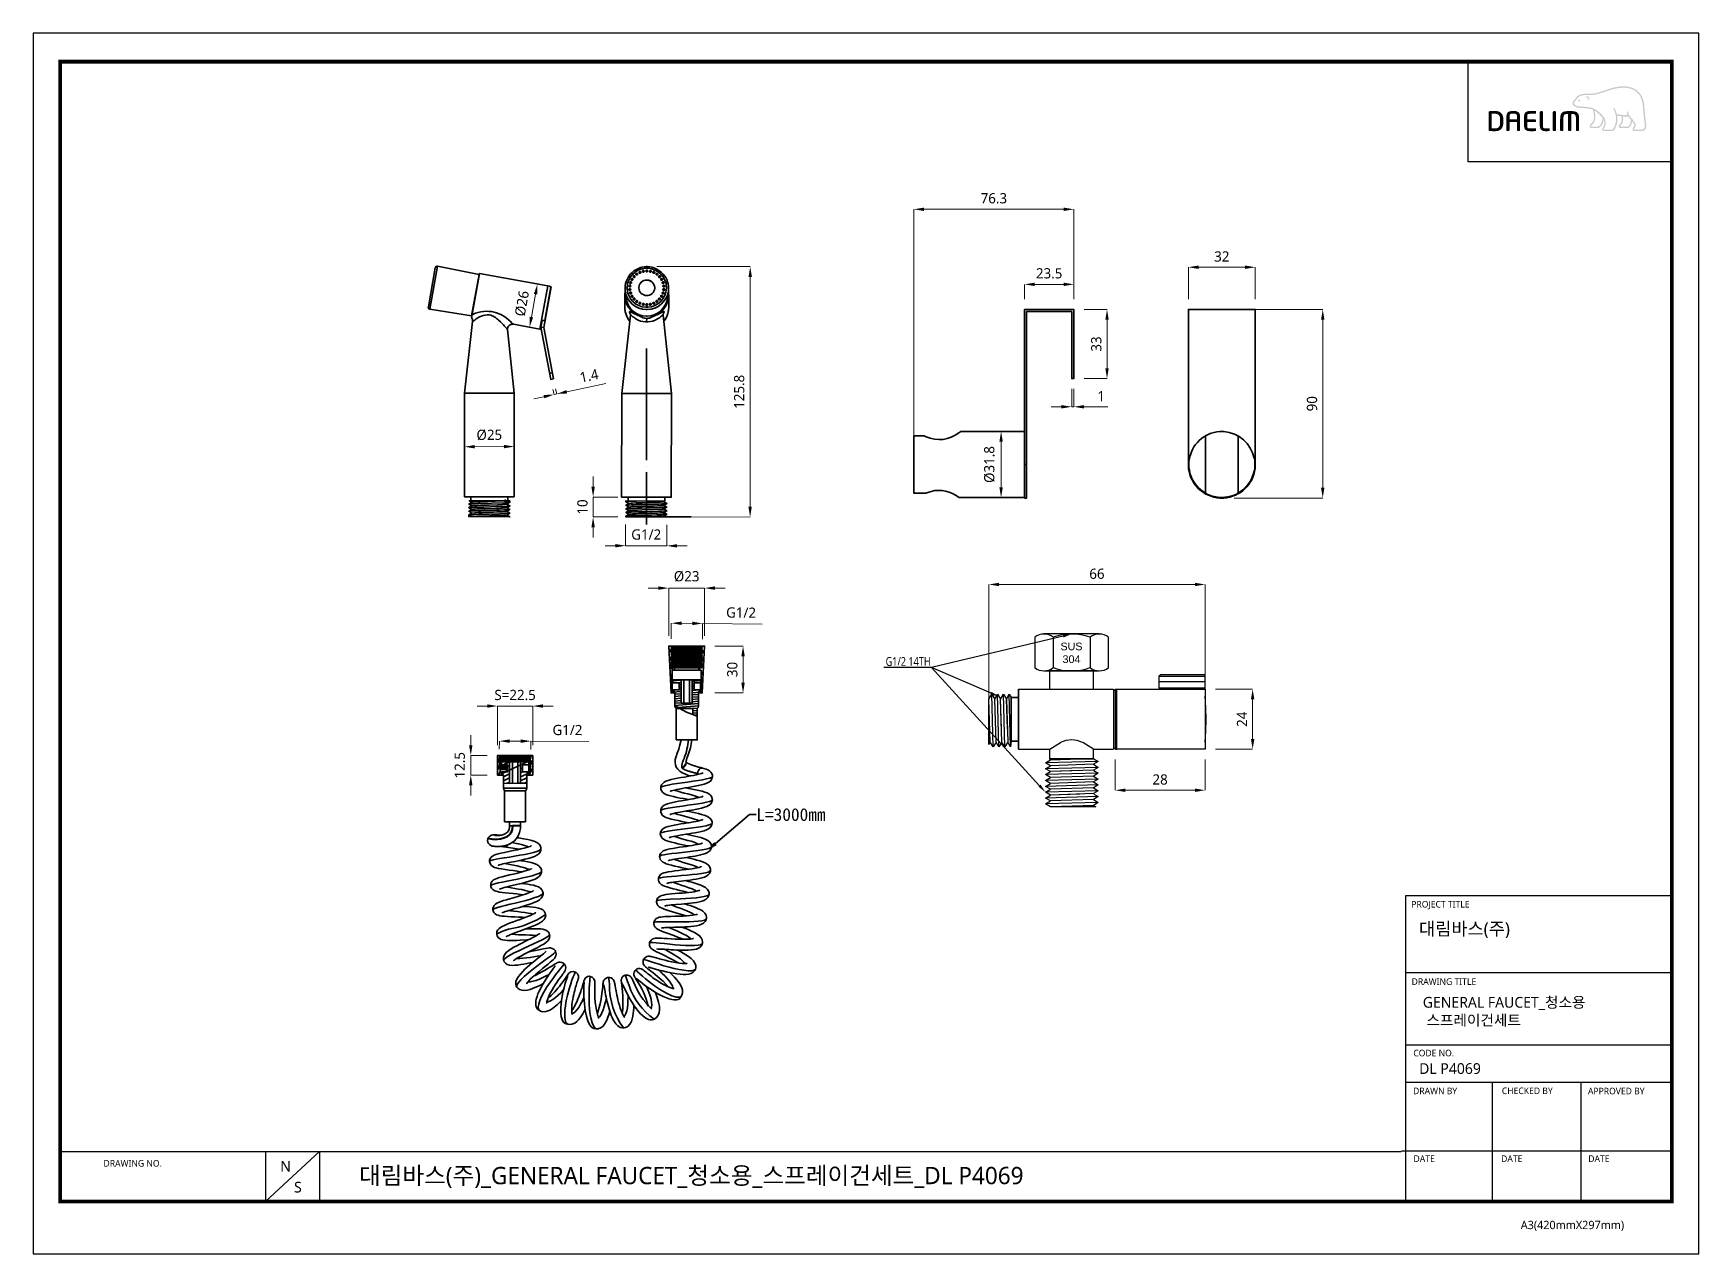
# Model space of a CAD drawing. Extents: x 0 to 651, y -1108 to -631.
import ezdxf
from ezdxf import colors
from ezdxf.entities.mleader import LeaderData, LeaderLine
from ezdxf.math import Vec2, Vec3

# ---------------------------------------------------------------- set-up
doc = ezdxf.new("R2010")
doc.units = 0
doc.header["$LTSCALE"] = 10
doc.header["$MEASUREMENT"] = 0
doc.header["$PDMODE"] = 3
doc.header["$PDSIZE"] = -10
doc.layers.get('0').update_dxf_attribs({"linetype": 'CONTINUOUS'})
doc.layers.get('DEFPOINTS').update_dxf_attribs({"linetype": 'CONTINUOUS'})
doc.layers.add('PDF_문자', color=7, linetype='CONTINUOUS')
doc.layers.add('PDF_형상', color=7, linetype='CONTINUOUS')
doc.styles.add('Daelim Dimension', font='NanumGothic.ttf')
doc.styles.add('PDF F1', font='arial.ttf')
doc.styles.add('PDF FangSong', font='')
doc.styles.add('다중지시선', font='NanumGothic.ttf', dxfattribs={"width": 0.8, "height": 3})
doc.styles.get('PDF FangSong').set_extended_font_data('FangSong')
doc.dimstyles.new('DEFAULT', dxfattribs={"dimscale": 2, "dimtxt": 2, "dimasz": 2, "dimexe": 0, "dimexo": 2, "dimgap": 1, "dimtad": 1, "dimdec": 0, "dimzin": 9, "dimdsep": 46, "dimtxsty": 'Daelim Dimension', "dimcen": 0.5, "dimclrd": 5, "dimclre": 5, "dimclrt": 256, "dimadec": 1, "dimazin": 0, "dimtfac": 1, "dimtdec": 0, "dimtix": 1, "dimtmove": 0, "dimatfit": 3, "dimfxl": 0, "dimtolj": 1, "dimtzin": 1, "dimlwd": 9, "dimlwe": 9, "dimarcsym": 0})

msp = doc.modelspace()

# ---------------------------------------------------------------- texts
at = {"color": 5, "ltscale": 40, "style": 'Daelim Dimension'}
for s, height, p in [('PROJECT TITLE', 2.569, (538.63, -973.19)), ('DRAWING TITLE', 2.569, (538.79, -1003.43)), ('CODE NO.', 2.569, (539.44, -1031.35)), ('DRAWN BY', 2.569, (539.34, -1046.16)), ('CHECKED BY', 2.569, (574.05, -1046.11)), ('APPROVED BY', 2.569, (607.71, -1046.2)), ('DRAWING NO.', 2.569, (27.44, -1074.46)), ('DATE', 2.569, (539.54, -1072.64)), ('DATE', 2.569, (573.77, -1072.64)), ('DATE', 2.569, (607.83, -1072.64)), ('A3(420mmX297mm)', 3.2424, (581.45, -1098.88))]:
    msp.add_text(s, height=height, dxfattribs=at).set_placement(p)
at = {"color": 0, "linetype": 'Continuous', "lineweight": 35, "insert": (282.63, -936.89), "char_height": 4.974, "attachment_point": 4, "style": 'PDF FangSong'}
msp.add_mtext('L=3000mm', dxfattribs=at)
at = {"attachment_point": 1, "style": 'Daelim Dimension'}
for s, insert, char_height, width in [('대림바스(주)', (541.68, -978.99), 5.036, 80.9399), (' GENERAL FAUCET_청소용\\P  스프레이건세트', (541.73, -1008.14), 4.2041, 88.8638), ('DL P4069', (541.73, -1034.03), 4.204, 70.7511), ('N', (96.53, -1072.2), 4.2, 5.8673), ('S', (101.94, -1080.38), 4.2, 5.8673)]:
    msp.add_mtext(s, dxfattribs=dict(at, insert=insert, char_height=char_height, width=width))
at = {"color": 2, "insert": (127.34, -1074.57), "char_height": 6.7566, "width": 305.0527, "attachment_point": 1, "style": 'Daelim Dimension'}
msp.add_mtext('대림바스(주)_GENERAL FAUCET_청소용_스프레이건세트_DL P4069', dxfattribs=at)
at = {"layer": 'PDF_문자', "attachment_point": 4, "style": 'PDF F1'}
for s, insert, char_height in [('SUS', (401.52, -871.15), 2.992), ('304', (402.33, -876.14), 3.009)]:
    msp.add_mtext(s, dxfattribs=dict(at, insert=insert, char_height=char_height))

# ---------------------------------------------------------------- blocks, each defined once
blk = doc.blocks.new('*D3')
at = {"color": 5, "linetype": 'ByBlock', "lineweight": 9, "ltscale": 0.5}
for p, q in [((462.06, -887.87), (476.64, -887.87)), ((476.64, -891.87), (476.64, -907.33)), ((462.06, -911.33), (476.64, -911.33))]:
    blk.add_line(p, q, dxfattribs=at)
at = {"color": 5, "ltscale": 0.5}
for points in [[(475.97, -891.87), (477.31, -891.87), (476.64, -887.87)], [(475.97, -907.33), (477.31, -907.33), (476.64, -911.33)]]:
    blk.add_solid(points, dxfattribs=at)
at = {"layer": 'DEFPOINTS', "color": 0, "ltscale": 0.5}
for p in [(458.06, -887.87), (458.06, -911.33), (476.64, -911.33)]:
    blk.add_point(p, dxfattribs=at)
at = {"ltscale": 0.5, "insert": (472.48, -899.6), "char_height": 4, "attachment_point": 5, "rotation": 90, "style": 'Daelim Dimension'}
blk.add_mtext('\\A1;24', dxfattribs=at)
blk = doc.blocks.new('*D4')
at = {"color": 5, "linetype": 'ByBlock', "lineweight": 9, "ltscale": 0.5}
for p, q in [((422.88, -915.33), (422.88, -927.34)), ((458.06, -915.33), (458.06, -927.34)), ((426.88, -927.34), (454.06, -927.34))]:
    blk.add_line(p, q, dxfattribs=at)
at = {"color": 5, "ltscale": 0.5}
for points in [[(426.88, -926.68), (426.88, -928.01), (422.88, -927.34)], [(454.06, -926.68), (454.06, -928.01), (458.06, -927.34)]]:
    blk.add_solid(points, dxfattribs=at)
at = {"layer": 'DEFPOINTS', "color": 0, "ltscale": 0.5}
for p in [(422.88, -911.33), (458.06, -911.33), (458.06, -927.34)]:
    blk.add_point(p, dxfattribs=at)
at = {"ltscale": 0.5, "insert": (440.47, -923.17), "char_height": 4, "attachment_point": 5, "style": 'Daelim Dimension'}
blk.add_mtext('\\A1;28', dxfattribs=at)
blk = doc.blocks.new('*D5')
at = {"color": 5, "linetype": 'ByBlock', "lineweight": 9, "ltscale": 0.5}
for p, q in [((373.5, -896.62), (373.5, -846.92)), ((377.5, -846.92), (454.06, -846.92)), ((458.06, -896.62), (458.06, -846.92))]:
    blk.add_line(p, q, dxfattribs=at)
at = {"color": 5, "ltscale": 0.5}
for points in [[(377.5, -846.26), (377.5, -847.59), (373.5, -846.92)], [(454.06, -846.26), (454.06, -847.59), (458.06, -846.92)]]:
    blk.add_solid(points, dxfattribs=at)
at = {"layer": 'DEFPOINTS', "color": 0, "ltscale": 0.5}
for p in [(458.06, -846.92), (373.5, -900.62), (458.06, -900.62)]:
    blk.add_point(p, dxfattribs=at)
at = {"ltscale": 0.5, "insert": (415.78, -842.75), "char_height": 4, "attachment_point": 5, "style": 'Daelim Dimension'}
blk.add_mtext('\\A1;66', dxfattribs=at)
blk = doc.blocks.new('*D6')
at = {"color": 5, "linetype": 'ByBlock', "lineweight": 9, "ltscale": 0.5}
for p, q in [((468.6, -739.42), (504.04, -739.42)), ((504.04, -743.42), (504.04, -809.12)), ((469.44, -813.12), (504.04, -813.12))]:
    blk.add_line(p, q, dxfattribs=at)
at = {"color": 5, "ltscale": 0.5}
for points in [[(503.37, -743.42), (504.71, -743.42), (504.04, -739.42)], [(503.37, -809.12), (504.71, -809.12), (504.04, -813.12)]]:
    blk.add_solid(points, dxfattribs=at)
at = {"layer": 'DEFPOINTS', "color": 0, "ltscale": 0.5}
for p in [(464.6, -739.42), (465.44, -813.12), (504.04, -813.12)]:
    blk.add_point(p, dxfattribs=at)
at = {"ltscale": 0.5, "insert": (499.86, -776.27), "char_height": 4, "attachment_point": 5, "rotation": 90, "style": 'Daelim Dimension'}
blk.add_mtext('\\A1;90', dxfattribs=at)
blk = doc.blocks.new('*D7')
at = {"color": 5, "linetype": 'ByBlock', "lineweight": 9, "ltscale": 0.5}
for p, q in [((451.51, -735.42), (451.51, -722.92)), ((455.51, -722.92), (473.68, -722.92)), ((477.68, -735.42), (477.68, -722.92))]:
    blk.add_line(p, q, dxfattribs=at)
at = {"color": 5, "ltscale": 0.5}
for points in [[(455.51, -722.25), (455.51, -723.58), (451.51, -722.92)], [(473.68, -722.25), (473.68, -723.58), (477.68, -722.92)]]:
    blk.add_solid(points, dxfattribs=at)
at = {"layer": 'DEFPOINTS', "color": 0, "ltscale": 0.5}
for p in [(477.68, -722.92), (451.51, -739.42), (477.68, -739.42)]:
    blk.add_point(p, dxfattribs=at)
at = {"ltscale": 0.5, "insert": (464.6, -718.74), "char_height": 4, "attachment_point": 5, "style": 'Daelim Dimension'}
blk.add_mtext('\\A1;32', dxfattribs=at)
blk = doc.blocks.new('*D8')
at = {"color": 5, "linetype": 'ByBlock', "lineweight": 9, "ltscale": 0.5}
for p, q in [((344.22, -796.03), (344.22, -700.28)), ((402.74, -700.28), (348.22, -700.28)), ((406.74, -735.42), (406.74, -700.28))]:
    blk.add_line(p, q, dxfattribs=at)
at = {"color": 5, "ltscale": 0.5}
for points in [[(348.22, -699.61), (348.22, -700.94), (344.22, -700.28)], [(402.74, -699.61), (402.74, -700.94), (406.74, -700.28)]]:
    blk.add_solid(points, dxfattribs=at)
at = {"layer": 'DEFPOINTS', "color": 0, "ltscale": 0.5}
for p in [(344.22, -700.28), (406.74, -739.42), (344.22, -800.03)]:
    blk.add_point(p, dxfattribs=at)
at = {"ltscale": 0.5, "insert": (375.48, -696), "char_height": 4, "attachment_point": 5, "style": 'Daelim Dimension'}
blk.add_mtext('\\A1;76.3', dxfattribs=at)
blk = doc.blocks.new('*D9')
at = {"color": 5, "linetype": 'ByBlock', "lineweight": 9, "ltscale": 0.5}
for p, q in [((387.46, -735.42), (387.46, -729.61)), ((391.46, -729.61), (402.74, -729.61)), ((406.74, -735.42), (406.74, -729.61))]:
    blk.add_line(p, q, dxfattribs=at)
at = {"color": 5, "ltscale": 0.5}
for points in [[(391.46, -728.94), (391.46, -730.28), (387.46, -729.61)], [(402.74, -728.94), (402.74, -730.28), (406.74, -729.61)]]:
    blk.add_solid(points, dxfattribs=at)
at = {"layer": 'DEFPOINTS', "color": 0, "ltscale": 0.5}
for p in [(406.74, -729.61), (387.46, -739.42), (406.74, -739.42)]:
    blk.add_point(p, dxfattribs=at)
at = {"ltscale": 0.5, "insert": (397.1, -725.33), "char_height": 4, "attachment_point": 5, "style": 'Daelim Dimension'}
blk.add_mtext('\\A1;23.5', dxfattribs=at)
blk = doc.blocks.new('*D10')
at = {"color": 5, "linetype": 'ByBlock', "lineweight": 9, "ltscale": 0.5}
for p, q in [((405.9, -770.44), (405.9, -777.47)), ((406.74, -770.44), (406.74, -777.47)), ((401.9, -777.47), (397.9, -777.47)), ((405.9, -777.47), (406.74, -777.47)), ((410.74, -777.47), (420.04, -777.47))]:
    blk.add_line(p, q, dxfattribs=at)
at = {"color": 5, "ltscale": 0.5}
for points in [[(401.9, -776.8), (401.9, -778.14), (405.9, -777.47)], [(410.74, -776.8), (410.74, -778.14), (406.74, -777.47)]]:
    blk.add_solid(points, dxfattribs=at)
at = {"layer": 'DEFPOINTS', "color": 0, "ltscale": 0.5}
for p in [(405.9, -766.44), (406.74, -766.44), (406.74, -777.47)]:
    blk.add_point(p, dxfattribs=at)
at = {"ltscale": 0.5, "insert": (417.39, -773.33), "char_height": 4, "attachment_point": 5, "style": 'Daelim Dimension'}
blk.add_mtext('\\A1;1', dxfattribs=at)
blk = doc.blocks.new('*D11')
at = {"color": 5, "linetype": 'ByBlock', "lineweight": 9, "ltscale": 0.5}
for p, q in [((410.74, -739.42), (419.72, -739.42)), ((419.72, -743.42), (419.72, -762.44)), ((410.74, -766.44), (419.72, -766.44))]:
    blk.add_line(p, q, dxfattribs=at)
at = {"color": 5, "ltscale": 0.5}
for points in [[(419.05, -743.42), (420.39, -743.42), (419.72, -739.42)], [(419.05, -762.44), (420.39, -762.44), (419.72, -766.44)]]:
    blk.add_solid(points, dxfattribs=at)
at = {"layer": 'DEFPOINTS', "color": 0, "ltscale": 0.5}
for p in [(406.74, -739.42), (406.74, -766.44), (419.72, -766.44)]:
    blk.add_point(p, dxfattribs=at)
at = {"ltscale": 0.5, "insert": (415.54, -752.93), "char_height": 4, "attachment_point": 5, "rotation": 90, "style": 'Daelim Dimension'}
blk.add_mtext('\\A1;33', dxfattribs=at)
blk = doc.blocks.new('*D12')
at = {"color": 5, "linetype": 'ByBlock', "lineweight": 9, "ltscale": 0.5}
for p, q in [((377.03, -787.1), (378.32, -787.1)), ((378.32, -791.1), (378.32, -808.97)), ((377.03, -812.97), (378.32, -812.97))]:
    blk.add_line(p, q, dxfattribs=at)
at = {"color": 5, "ltscale": 0.5}
for points in [[(377.65, -791.1), (378.99, -791.1), (378.32, -787.1)], [(377.65, -808.97), (378.99, -808.97), (378.32, -812.97)]]:
    blk.add_solid(points, dxfattribs=at)
at = {"layer": 'DEFPOINTS', "color": 0, "ltscale": 0.5}
for p in [(381.03, -787.1), (378.32, -812.97), (381.03, -812.97)]:
    blk.add_point(p, dxfattribs=at)
at = {"ltscale": 0.5, "insert": (373.77, -800.03), "char_height": 4, "attachment_point": 5, "rotation": 90, "style": 'Daelim Dimension'}
blk.add_mtext('\\A1;%%C31.8', dxfattribs=at)
blk = doc.blocks.new('*D13')
at = {"color": 5, "linetype": 'ByBlock', "lineweight": 9, "ltscale": 0.5}
for p, q in [((194.72, -742.39), (196.34, -733.44)), ((199.82, -730.01), (197.05, -729.51)), ((196.79, -746.83), (194.01, -746.33))]:
    blk.add_line(p, q, dxfattribs=at)
at = {"color": 5, "ltscale": 0.5}
for points in [[(195.68, -733.32), (197, -733.56), (197.05, -729.51)], [(194.07, -742.27), (195.38, -742.51), (194.01, -746.33)]]:
    blk.add_solid(points, dxfattribs=at)
at = {"layer": 'DEFPOINTS', "color": 0, "ltscale": 0.5}
for p in [(195.89, -729.3), (197.05, -729.51), (192.85, -746.12)]:
    blk.add_point(p, dxfattribs=at)
at = {"ltscale": 0.5, "insert": (191.05, -737.11), "char_height": 4, "attachment_point": 5, "rotation": 79.76742, "style": 'Daelim Dimension'}
blk.add_mtext('\\A1;%%C26', dxfattribs=at)
blk = doc.blocks.new('*D14')
at = {"color": 5, "linetype": 'ByBlock', "lineweight": 9, "ltscale": 0.5}
for p, q in [((168.57, -796.51), (168.56, -793.1)), ((172.56, -793.08), (183.99, -793.03)), ((188.01, -796.42), (187.99, -793.01))]:
    blk.add_line(p, q, dxfattribs=at)
at = {"color": 5, "ltscale": 0.5}
for points in [[(172.55, -792.41), (172.56, -793.75), (168.56, -793.1)], [(183.99, -792.36), (184, -793.69), (187.99, -793.01)]]:
    blk.add_solid(points, dxfattribs=at)
at = {"layer": 'DEFPOINTS', "color": 0, "ltscale": 0.5}
for p in [(168.55, -792.51), (187.99, -792.42), (187.99, -793.01)]:
    blk.add_point(p, dxfattribs=at)
at = {"ltscale": 0.5, "insert": (178.25, -788.5), "char_height": 4, "attachment_point": 5, "rotation": 0.26061, "style": 'Daelim Dimension'}
blk.add_mtext('\\A1;%%C25', dxfattribs=at)
blk = doc.blocks.new('*D15')
at = {"color": 5, "linetype": 'ByBlock', "lineweight": 9, "ltscale": 0.5}
for p, q in [((199.62, -773.52), (195.71, -774.35)), ((203.1, -770.65), (203.54, -772.68)), ((203.54, -772.68), (204.61, -772.45)), ((204.17, -770.42), (204.61, -772.45)), ((208.52, -771.61), (223.84, -768.33))]:
    blk.add_line(p, q, dxfattribs=at)
at = {"color": 5, "ltscale": 0.5}
for points in [[(199.48, -772.86), (199.76, -774.17), (203.54, -772.68)], [(208.38, -770.96), (208.66, -772.26), (204.61, -772.45)]]:
    blk.add_solid(points, dxfattribs=at)
at = {"layer": 'DEFPOINTS', "color": 0, "ltscale": 0.5}
for p in [(202.26, -766.74), (203.34, -766.51), (204.61, -772.45)]:
    blk.add_point(p, dxfattribs=at)
at = {"ltscale": 0.5, "insert": (217.24, -765.39), "char_height": 4, "attachment_point": 5, "rotation": 12.09489, "style": 'Daelim Dimension'}
blk.add_mtext('\\A1;1.4', dxfattribs=at)
blk = doc.blocks.new('*D16')
at = {"color": 5, "linetype": 'ByBlock', "lineweight": 9, "ltscale": 0.5}
for p, q in [((243.72, -722.67), (280.24, -722.68)), ((280.24, -726.68), (280.21, -816.56)), ((243.69, -820.54), (280.21, -820.56))]:
    blk.add_line(p, q, dxfattribs=at)
at = {"color": 5, "ltscale": 0.5}
for points in [[(279.58, -726.68), (280.91, -726.68), (280.24, -722.68)], [(279.54, -816.56), (280.87, -816.56), (280.21, -820.56)]]:
    blk.add_solid(points, dxfattribs=at)
at = {"layer": 'DEFPOINTS', "color": 0, "ltscale": 0.5}
for p in [(239.72, -722.66), (239.69, -820.54), (280.21, -820.56)]:
    blk.add_point(p, dxfattribs=at)
at = {"ltscale": 0.5, "insert": (275.95, -771.62), "char_height": 4, "attachment_point": 5, "rotation": 89.9776, "style": 'Daelim Dimension'}
blk.add_mtext('\\A1;125.8', dxfattribs=at)
blk = doc.blocks.new('*D17')
at = {"color": 5, "linetype": 'ByBlock', "lineweight": 9, "ltscale": 0.5}
for p, q in [((218.83, -808.75), (218.83, -804.75)), ((228.49, -812.75), (218.83, -812.75)), ((218.83, -812.75), (218.83, -820.54)), ((228.49, -820.54), (218.83, -820.54)), ((218.83, -824.54), (218.83, -828.54))]:
    blk.add_line(p, q, dxfattribs=at)
at = {"color": 5, "ltscale": 0.5}
for points in [[(218.17, -808.75), (219.5, -808.75), (218.83, -812.75)], [(218.17, -824.54), (219.5, -824.54), (218.83, -820.54)]]:
    blk.add_solid(points, dxfattribs=at)
at = {"layer": 'DEFPOINTS', "color": 0, "ltscale": 0.5}
for p in [(232.49, -812.75), (218.83, -820.54), (232.49, -820.54)]:
    blk.add_point(p, dxfattribs=at)
at = {"ltscale": 0.5, "insert": (214.67, -816.64), "char_height": 4, "attachment_point": 5, "rotation": 90, "style": 'Daelim Dimension'}
blk.add_mtext('\\A1;10', dxfattribs=at)
blk = doc.blocks.new('*D18')
at = {"color": 5, "linetype": 'ByBlock', "lineweight": 9, "ltscale": 0.5}
for p, q in [((231.55, -823.51), (231.54, -831.78)), ((247.64, -823.55), (247.62, -831.82)), ((227.54, -831.78), (223.54, -831.77)), ((247.62, -831.82), (231.54, -831.78)), ((251.62, -831.83), (255.62, -831.84))]:
    blk.add_line(p, q, dxfattribs=at)
at = {"color": 5, "ltscale": 0.5}
for points in [[(227.54, -831.11), (227.53, -832.44), (231.54, -831.78)], [(251.62, -831.16), (251.62, -832.5), (247.62, -831.82)]]:
    blk.add_solid(points, dxfattribs=at)
at = {"layer": 'DEFPOINTS', "color": 0, "ltscale": 0.5}
for p in [(231.56, -819.51), (247.64, -819.55), (231.54, -831.78)]:
    blk.add_point(p, dxfattribs=at)
at = {"ltscale": 0.5, "insert": (239.59, -827.41), "char_height": 4, "attachment_point": 5, "rotation": 359.87196, "style": 'Daelim Dimension'}
blk.add_mtext('\\A1;G1/2', dxfattribs=at)
blk = doc.blocks.new('*D19')
at = {"color": 5, "linetype": 'ByBlock', "lineweight": 9, "ltscale": 0.5}
for p, q in [((171.01, -909.77), (171.01, -905.77)), ((177.45, -913.77), (171.01, -913.77)), ((171.01, -913.77), (171.01, -921.41)), ((177.45, -921.41), (171.01, -921.41)), ((171.01, -925.41), (171.01, -929.41))]:
    blk.add_line(p, q, dxfattribs=at)
at = {"color": 5, "ltscale": 0.5}
for points in [[(170.34, -909.77), (171.67, -909.77), (171.01, -913.77)], [(170.34, -925.41), (171.67, -925.41), (171.01, -921.41)]]:
    blk.add_solid(points, dxfattribs=at)
at = {"layer": 'DEFPOINTS', "color": 0, "ltscale": 0.5}
for p in [(181.45, -913.77), (171.01, -921.41), (181.45, -921.41)]:
    blk.add_point(p, dxfattribs=at)
at = {"ltscale": 0.5, "insert": (166.72, -917.59), "char_height": 4, "attachment_point": 5, "rotation": 90, "style": 'Daelim Dimension'}
blk.add_mtext('\\A1;12.5', dxfattribs=at)
blk = doc.blocks.new('*D20')
at = {"color": 5, "linetype": 'ByBlock', "lineweight": 9, "ltscale": 0.5}
for p, q in [((177.45, -894.44), (173.45, -894.44)), ((181.45, -909.77), (181.45, -894.44)), ((181.45, -894.44), (195.2, -894.44)), ((195.2, -909.77), (195.2, -894.44)), ((199.2, -894.44), (203.2, -894.44))]:
    blk.add_line(p, q, dxfattribs=at)
at = {"color": 5, "ltscale": 0.5}
for points in [[(177.45, -893.77), (177.45, -895.1), (181.45, -894.44)], [(199.2, -893.77), (199.2, -895.1), (195.2, -894.44)]]:
    blk.add_solid(points, dxfattribs=at)
at = {"layer": 'DEFPOINTS', "color": 0, "ltscale": 0.5}
for p in [(195.2, -894.44), (181.45, -913.77), (195.2, -913.77)]:
    blk.add_point(p, dxfattribs=at)
at = {"ltscale": 0.5, "insert": (188.33, -890.14), "char_height": 4, "attachment_point": 5, "style": 'Daelim Dimension'}
blk.add_mtext('\\A1;S=22.5', dxfattribs=at)
blk = doc.blocks.new('*D21')
at = {"color": 5, "linetype": 'ByBlock', "lineweight": 9, "ltscale": 0.5}
for p, q in [((182.16, -911.35), (182.17, -908.14)), ((186.17, -908.15), (190.52, -908.16)), ((194.51, -911.39), (194.52, -908.17)), ((194.52, -908.17), (217.12, -908.24))]:
    blk.add_line(p, q, dxfattribs=at)
at = {"color": 5, "ltscale": 0.5}
for points in [[(186.17, -907.48), (186.16, -908.81), (182.17, -908.14)], [(190.52, -907.49), (190.52, -908.83), (194.52, -908.17)]]:
    blk.add_solid(points, dxfattribs=at)
at = {"layer": 'DEFPOINTS', "color": 0, "ltscale": 0.5}
for p in [(194.52, -908.17), (182.14, -915.35), (194.5, -915.39)]:
    blk.add_point(p, dxfattribs=at)
at = {"ltscale": 0.5, "insert": (208.8, -903.83), "char_height": 4, "attachment_point": 5, "rotation": 359.82081, "style": 'Daelim Dimension'}
blk.add_mtext('\\A1;G1/2', dxfattribs=at)
blk = doc.blocks.new('*D0')
at = {"color": 5, "linetype": 'ByBlock', "lineweight": 9, "ltscale": 0.5}
for p, q in [((266.43, -870.99), (277.44, -870.99)), ((277.44, -874.99), (277.44, -885.32)), ((266.43, -889.32), (277.44, -889.32))]:
    blk.add_line(p, q, dxfattribs=at)
at = {"color": 5, "ltscale": 0.5}
for points in [[(276.77, -874.99), (278.1, -874.99), (277.44, -870.99)], [(276.77, -885.32), (278.1, -885.32), (277.44, -889.32)]]:
    blk.add_solid(points, dxfattribs=at)
at = {"layer": 'DEFPOINTS', "color": 0, "ltscale": 0.5}
for p in [(262.43, -870.99), (262.43, -889.32), (277.44, -889.32)]:
    blk.add_point(p, dxfattribs=at)
at = {"ltscale": 0.5, "insert": (273.26, -880.15), "char_height": 4, "attachment_point": 5, "rotation": 90, "style": 'Daelim Dimension'}
blk.add_mtext('\\A1;30', dxfattribs=at)
blk = doc.blocks.new('*D1')
at = {"color": 5, "linetype": 'ByBlock', "lineweight": 9, "ltscale": 0.5}
for p, q in [((244.37, -848.33), (240.37, -848.33)), ((248.37, -866.99), (248.37, -848.33)), ((248.37, -848.33), (262.43, -848.33)), ((262.43, -866.99), (262.43, -848.33)), ((266.43, -848.33), (270.43, -848.33))]:
    blk.add_line(p, q, dxfattribs=at)
at = {"color": 5, "ltscale": 0.5}
for points in [[(244.37, -847.67), (244.37, -849), (248.37, -848.33)], [(266.43, -847.67), (266.43, -849), (262.43, -848.33)]]:
    blk.add_solid(points, dxfattribs=at)
at = {"layer": 'DEFPOINTS', "color": 0, "ltscale": 0.5}
for p in [(262.43, -848.33), (248.37, -870.99), (262.43, -870.99)]:
    blk.add_point(p, dxfattribs=at)
at = {"ltscale": 0.5, "insert": (255.4, -843.78), "char_height": 4, "attachment_point": 5, "style": 'Daelim Dimension'}
blk.add_mtext('\\A1;%%C23', dxfattribs=at)
blk = doc.blocks.new('*D2')
at = {"color": 5, "linetype": 'ByBlock', "lineweight": 9, "ltscale": 0.5}
for p, q in [((249.32, -868.22), (249.38, -862.05)), ((253.38, -862.09), (257.63, -862.13)), ((261.56, -868.34), (261.62, -862.17)), ((261.62, -862.17), (284.96, -862.4))]:
    blk.add_line(p, q, dxfattribs=at)
at = {"color": 5, "ltscale": 0.5}
for points in [[(253.39, -861.42), (253.38, -862.75), (249.38, -862.05)], [(257.63, -861.46), (257.62, -862.8), (261.62, -862.17)]]:
    blk.add_solid(points, dxfattribs=at)
at = {"layer": 'DEFPOINTS', "color": 0, "ltscale": 0.5}
for p in [(261.62, -862.17), (249.28, -872.22), (261.52, -872.34)]:
    blk.add_point(p, dxfattribs=at)
at = {"ltscale": 0.5, "insert": (276.67, -857.93), "char_height": 4, "attachment_point": 5, "rotation": 359.43479, "style": 'Daelim Dimension'}
blk.add_mtext('\\A1;G1/2', dxfattribs=at)

# ---------------------------------------------------------------- dimensions: what is measured, and where the dimension line sits
at = {"ltscale": 0.5}
for base, p1, p2, text, picture, middle in [((344.22, -700.28), (406.74, -739.42), (344.22, -800.03), '76.3', '*D8', (375.48, -696)), ((477.68, -722.92), (451.51, -739.42), (477.68, -739.42), '32', '*D7', (464.6, -718.74)), ((406.74, -729.61), (387.46, -739.42), (406.74, -739.42), '23.5', '*D9', (397.1, -725.33)), ((458.06, -846.92), (373.5, -900.62), (458.06, -900.62), '66', '*D5', (415.78, -842.75)), ((458.06, -927.34), (422.88, -911.33), (458.06, -911.33), '28', '*D4', (440.47, -923.17))]:
    dim = msp.add_linear_dim(base=base, p1=p1, p2=p2, text=text, dimstyle='DEFAULT', override={"dimdec": 1, "dimtdec": 1, "dimfxl": 1.25, "dimarcsym": 1}, dxfattribs=at)
    dim.commit()
    dim.dimension.update_dxf_attribs({"geometry": picture, "text_midpoint": middle})
for p1, p2, distance, text, picture, middle in [((239.72, -722.66), (239.69, -820.54), 40.52, '125.8', '*D16', (275.95, -771.62)), ((192.85, -746.12), (195.89, -729.3), -1.18, '%%C26', '*D13', (191.05, -737.11)), ((168.55, -792.51), (187.99, -792.42), -0.59, '%%C25', '*D14', (178.25, -788.5)), ((232.49, -812.75), (232.49, -820.54), -13.66, '10', '*D17', (214.67, -816.64)), ((247.64, -819.55), (231.56, -819.51), 12.27, 'G1/2', '*D18', (239.59, -827.41)), ((248.37, -870.99), (262.43, -870.99), 22.65, '%%C23', '*D1', (255.4, -843.78)), ((262.43, -870.99), (262.43, -889.32), 15.01, '30', '*D0', (273.26, -880.15)), ((181.45, -913.77), (195.2, -913.77), 19.33, 'S=22.5', '*D20', (188.33, -890.14)), ((181.45, -913.77), (181.45, -921.41), -10.45, '12.5', '*D19', (166.72, -917.59))]:
    dim = msp.add_aligned_dim(p1=p1, p2=p2, distance=distance, text=text, dimstyle='DEFAULT', override={"dimdec": 1, "dimtdec": 1, "dimfxl": 1.25, "dimarcsym": 1}, dxfattribs=at)
    dim.commit()
    dim.dimension.update_dxf_attribs({"geometry": picture, "text_midpoint": middle})
for base, p1, p2, text, picture, middle in [((419.72, -766.44), (406.74, -739.42), (406.74, -766.44), '33', '*D11', (415.54, -752.93)), ((504.04, -813.12), (464.6, -739.42), (465.44, -813.12), '90', '*D6', (499.86, -776.27)), ((378.32, -812.97), (381.03, -787.1), (381.03, -812.97), '%%C31.8', '*D12', (373.77, -800.03)), ((476.64, -911.33), (458.06, -887.87), (458.06, -911.33), '24', '*D3', (472.48, -899.6))]:
    dim = msp.add_linear_dim(base=base, p1=p1, p2=p2, angle=90, text=text, dimstyle='DEFAULT', override={"dimdec": 1, "dimtdec": 1, "dimfxl": 1.25, "dimarcsym": 1}, dxfattribs=at)
    dim.commit()
    dim.dimension.update_dxf_attribs({"geometry": picture, "text_midpoint": middle})
for base, p1, p2, angle, text, picture, middle in [((204.61, -772.45), (202.26, -766.74), (203.34, -766.51), 12.09489, '1.4', '*D15', (218.13, -769.55)), ((261.62, -862.17), (249.28, -872.22), (261.52, -872.34), 359.43479, 'G1/2', '*D2', (276.63, -862.32)), ((194.52, -908.17), (182.14, -915.35), (194.5, -915.39), 359.82081, 'G1/2', '*D21', (208.79, -908.22))]:
    dim = msp.add_linear_dim(base=base, p1=p1, p2=p2, angle=angle, text=text, dimstyle='DEFAULT', override={"dimdec": 1, "dimtdec": 1, "dimfxl": 1.25, "dimarcsym": 1}, dxfattribs=at)
    dim.commit()
    dim.dimension.update_dxf_attribs({"geometry": picture, "text_midpoint": middle, "dimtype": 129})
dim = msp.add_linear_dim(base=(406.74, -777.47), p1=(405.9, -766.44), p2=(406.74, -766.44), text='1', dimstyle='DEFAULT', override={"dimdec": 1, "dimtdec": 1, "dimfxl": 1.25, "dimarcsym": 1}, dxfattribs=at)
dim.commit()
dim.dimension.update_dxf_attribs({"geometry": '*D10', "text_midpoint": (417.39, -777.47), "dimtype": 128})

# ---------------------------------------------------------------- hatches: boundary and pattern name
h = msp.add_hatch(color=5)
edge = h.paths.add_edge_path()
edge.add_spline(control_points=[(627.75, -654.63), (625.41, -652.01), (621.77, -651.98), (619.13, -652.42)], knot_values=[4, 4, 4, 4, 5, 5, 5, 5], degree=3, periodic=0)
edge.add_spline(control_points=[(619.13, -652.42), (617.52, -652.68), (615.95, -653.22), (614.45, -653.73)], knot_values=[5, 5, 5, 5, 6, 6, 6, 6], degree=3, periodic=0)
edge.add_spline(control_points=[(614.45, -653.73), (613.2, -654.16), (611.89, -654.6), (610.59, -654.88)], knot_values=[6, 6, 6, 6, 7, 7, 7, 7], degree=3, periodic=0)
edge.add_spline(control_points=[(610.59, -654.88), (609.69, -655.07), (608.55, -655.08), (607.55, -655.08)], knot_values=[7, 7, 7, 7, 8, 8, 8, 8], degree=3, periodic=0)
edge.add_spline(control_points=[(607.55, -655.08), (607.55, -655.08), (606.59, -655.1), (606.59, -655.1)], knot_values=[8.00001, 8.00001, 8.00001, 8.00001, 9, 9, 9, 9], degree=3, periodic=0)
edge.add_spline(control_points=[(606.59, -655.1), (604.71, -655.15), (603.42, -655.8), (602.78, -657.04)], knot_values=[9, 9, 9, 9, 10, 10, 10, 10], degree=3, periodic=0)
edge.add_spline(control_points=[(602.78, -657.04), (602.78, -657.04), (602.75, -657.09), (602.75, -657.09)], knot_values=[10.00001, 10.00001, 10.00001, 10.00001, 11, 11, 11, 11], degree=3, periodic=0)
edge.add_spline(control_points=[(602.75, -657.09), (602.64, -657.27), (602.5, -657.43), (602.34, -657.58)], knot_values=[11, 11, 11, 11, 12, 12, 12, 12], degree=3, periodic=0)
edge.add_spline(control_points=[(602.34, -657.58), (602.16, -657.75), (601.99, -657.92), (601.86, -658.15)], knot_values=[12, 12, 12, 12, 13, 13, 13, 13], degree=3, periodic=0)
edge.add_spline(control_points=[(601.86, -658.15), (601.62, -658.57), (601.6, -659), (601.8, -659.39)], knot_values=[13, 13, 13, 13, 14, 14, 14, 14], degree=3, periodic=0)
edge.add_spline(control_points=[(601.8, -659.39), (602.21, -660.15), (603.35, -660.55), (604.03, -660.6), (604.03, -660.6), (605.04, -660.67), (605.04, -660.67)], knot_values=[14, 14, 14, 14, 15, 15, 15, 16, 16, 16, 16], degree=3, periodic=0)
edge.add_spline(control_points=[(605.04, -660.67), (606.11, -660.73), (607.46, -660.81), (608.25, -660.95)], knot_values=[16, 16, 16, 16, 17, 17, 17, 17], degree=3, periodic=0)
edge.add_spline(control_points=[(608.25, -660.95), (608.76, -661.04), (609.24, -661.2), (609.69, -661.4)], knot_values=[17, 17, 17, 17, 18, 18, 18, 18], degree=3, periodic=0)
edge.add_spline(control_points=[(609.69, -661.4), (609.72, -661.45), (610.12, -662.92), (610.03, -664.54)], knot_values=[18, 18, 18, 18, 19, 19, 19, 19], degree=3, periodic=0)
edge.add_spline(control_points=[(610.03, -664.54), (609.97, -666.02), (609.31, -666.54), (608.85, -666.92)], knot_values=[19, 19, 19, 19, 20, 20, 20, 20], degree=3, periodic=0)
edge.add_spline(control_points=[(608.85, -666.92), (608.84, -666.92), (608.39, -667.27), (608.36, -667.72)], knot_values=[20, 20, 20, 20, 21, 21, 21, 21], degree=3, periodic=0)
edge.add_spline(control_points=[(608.36, -667.72), (608.33, -667.95), (608.4, -668.17), (608.54, -668.31)], knot_values=[21, 21, 21, 21, 22, 22, 22, 22], degree=3, periodic=0)
edge.add_spline(control_points=[(608.54, -668.31), (608.7, -668.48), (608.93, -668.56), (609.23, -668.56), (609.23, -668.56), (611.28, -668.56), (611.28, -668.56)], knot_values=[22, 22, 22, 22, 23, 23, 23, 24, 24, 24, 24], degree=3, periodic=0)
edge.add_spline(control_points=[(611.28, -668.56), (612.95, -668.56), (613.66, -666.61), (613.84, -665.24)], knot_values=[24, 24, 24, 24, 25, 25, 25, 25], degree=3, periodic=0)
edge.add_spline(control_points=[(613.84, -665.24), (614.33, -666.22), (614.32, -667.33), (613.69, -668.03)], knot_values=[25, 25, 25, 25, 26, 26, 26, 26], degree=3, periodic=0)
edge.add_spline(control_points=[(613.69, -668.03), (613.69, -668.03), (613.15, -668.53), (613.21, -669.02)], knot_values=[26.00001, 26.00001, 26.00001, 26.00001, 27, 27, 27, 27], degree=3, periodic=0)
edge.add_spline(control_points=[(613.21, -669.02), (613.26, -669.53), (613.68, -669.73), (614.03, -669.73), (614.03, -669.73), (616.94, -669.73), (616.94, -669.73)], knot_values=[27, 27, 27, 27, 28, 28, 28, 29, 29, 29, 29], degree=3, periodic=0)
edge.add_spline(control_points=[(616.94, -669.73), (617.45, -669.73), (617.86, -669.5), (618.13, -669.05)], knot_values=[29, 29, 29, 29, 30, 30, 30, 30], degree=3, periodic=0)
edge.add_spline(control_points=[(618.13, -669.05), (619.32, -667.09), (619.38, -665.16), (619.13, -663.66)], knot_values=[30, 30, 30, 30, 31, 31, 31, 31], degree=3, periodic=0)
edge.add_spline(control_points=[(619.13, -663.66), (619.48, -663.73), (620.07, -663.84), (620.8, -663.92)], knot_values=[31, 31, 31, 31, 32, 32, 32, 32], degree=3, periodic=0)
edge.add_spline(control_points=[(620.8, -663.92), (620.84, -664.13), (620.92, -664.58), (620.92, -664.58)], knot_values=[32, 32, 32, 32, 33, 33, 33, 33], degree=3, periodic=0)
edge.add_spline(control_points=[(620.92, -664.58), (620.94, -664.76), (620.94, -664.91), (620.94, -665.06)], knot_values=[33, 33, 33, 33, 34, 34, 34, 34], degree=3, periodic=0)
edge.add_spline(control_points=[(620.94, -665.06), (620.94, -666.19), (620.44, -666.68), (620.16, -666.95)], knot_values=[34, 34, 34, 34, 35, 35, 35, 35], degree=3, periodic=0)
edge.add_spline(control_points=[(620.16, -666.95), (620.15, -666.96), (619.77, -667.34), (619.72, -667.67)], knot_values=[35, 35, 35, 35, 36, 36, 36, 36], degree=3, periodic=0)
edge.add_spline(control_points=[(619.72, -667.67), (619.72, -667.67), (619.64, -668.01), (619.93, -668.31)], knot_values=[36.00001, 36.00001, 36.00001, 36.00001, 37, 37, 37, 37], degree=3, periodic=0)
edge.add_spline(control_points=[(619.93, -668.31), (620.1, -668.47), (620.36, -668.56), (620.7, -668.56), (620.7, -668.56), (622.96, -668.56), (622.96, -668.56)], knot_values=[37, 37, 37, 37, 38, 38, 38, 39, 39, 39, 39], degree=3, periodic=0)
edge.add_spline(control_points=[(622.96, -668.56), (624.4, -668.56), (624.85, -666.78), (624.99, -665.86)], knot_values=[39, 39, 39, 39, 40, 40, 40, 40], degree=3, periodic=0)
edge.add_spline(control_points=[(624.99, -665.86), (625.25, -666.19), (625.54, -666.58), (625.72, -666.95)], knot_values=[40, 40, 40, 40, 41, 41, 41, 41], degree=3, periodic=0)
edge.add_spline(control_points=[(625.72, -666.95), (625.84, -667.21), (625.86, -667.49), (625.77, -667.76)], knot_values=[41, 41, 41, 41, 42, 42, 42, 42], degree=3, periodic=0)
edge.add_spline(control_points=[(625.77, -667.76), (625.62, -668.24), (625.01, -668.58), (625.14, -669.15)], knot_values=[42, 42, 42, 42, 43, 43, 43, 43], degree=3, periodic=0)
edge.add_spline(control_points=[(625.14, -669.15), (625.24, -669.6), (625.61, -669.73), (626, -669.73), (626, -669.73), (628.9, -669.73), (628.9, -669.73)], knot_values=[43, 43, 43, 43, 44, 44, 44, 45, 45, 45, 45], degree=3, periodic=0)
edge.add_spline(control_points=[(628.9, -669.73), (628.92, -669.73), (629.5, -669.74), (629.97, -669.24)], knot_values=[45, 45, 45, 45, 46, 46, 46, 46], degree=3, periodic=0)
edge.add_spline(control_points=[(629.97, -669.24), (630.4, -668.77), (630.57, -668.08), (630.47, -667.11)], knot_values=[46, 46, 46, 46, 47, 47, 47, 47], degree=3, periodic=0)
edge.add_spline(control_points=[(630.47, -667.11), (630.47, -667.11), (630.03, -663.31), (630.03, -663.31)], knot_values=[0, 0, 0, 0, 1, 1, 1, 1], degree=3, periodic=0)
edge.add_spline(control_points=[(630.03, -663.31), (629.87, -662.21), (629.84, -661.62), (629.82, -661.03), (629.82, -661.03), (629.71, -659.53), (629.71, -659.53)], knot_values=[1, 1, 1, 1, 2, 2, 2, 3, 3, 3, 3], degree=3, periodic=0)
edge.add_spline(control_points=[(629.71, -659.53), (629.49, -657.49), (628.83, -655.84), (627.75, -654.63)], knot_values=[3, 3, 3, 3, 4, 4, 4, 4], degree=3, periodic=0)
edge = h.paths.add_edge_path(flags=16)
edge.add_spline(control_points=[(610.71, -655.42), (612.05, -655.14), (613.37, -654.69), (614.63, -654.25)], knot_values=[31, 31, 31, 31, 32, 32, 32, 32], degree=3, periodic=0)
edge.add_spline(control_points=[(614.63, -654.25), (616.11, -653.75), (617.65, -653.22), (619.22, -652.96)], knot_values=[32, 32, 32, 32, 33, 33, 33, 33], degree=3, periodic=0)
edge.add_spline(control_points=[(619.22, -652.96), (621.73, -652.55), (625.17, -652.57), (627.33, -655)], knot_values=[33, 33, 33, 33, 34, 34, 34, 34], degree=3, periodic=0)
edge.add_spline(control_points=[(627.33, -655), (628.33, -656.12), (628.95, -657.67), (629.15, -659.59), (629.15, -659.59), (629.26, -661.06), (629.26, -661.06)], knot_values=[34, 34, 34, 34, 35, 35, 35, 36, 36, 36, 36], degree=3, periodic=0)
edge.add_spline(control_points=[(629.26, -661.06), (629.29, -661.65), (629.32, -662.26), (629.48, -663.39), (629.48, -663.39), (629.91, -667.17), (629.91, -667.17)], knot_values=[36, 36, 36, 36, 37, 37, 37, 38, 38, 38, 38], degree=3, periodic=0)
edge.add_spline(control_points=[(629.91, -667.17), (629.99, -667.95), (629.86, -668.52), (629.57, -668.86)], knot_values=[38, 38, 38, 38, 39, 39, 39, 39], degree=3, periodic=0)
edge.add_spline(control_points=[(629.57, -668.86), (629.28, -669.17), (628.92, -669.18), (628.9, -669.18), (628.9, -669.18), (626.05, -669.18), (626.05, -669.18)], knot_values=[0, 0, 0, 0, 1, 1, 1, 2, 2, 2, 2], degree=3, periodic=0)
edge.add_spline(control_points=[(626.05, -669.18), (625.87, -669.18), (625.74, -669.1), (625.74, -668.9)], knot_values=[2, 2, 2, 2, 3, 3, 3, 3], degree=3, periodic=0)
edge.add_spline(control_points=[(625.74, -668.9), (625.74, -668.6), (626.12, -668.36), (626.26, -667.97)], knot_values=[3, 3, 3, 3, 4, 4, 4, 4], degree=3, periodic=0)
edge.add_spline(control_points=[(626.26, -667.97), (626.42, -667.56), (626.4, -667.11), (626.22, -666.71)], knot_values=[4, 4, 4, 4, 5, 5, 5, 5], degree=3, periodic=0)
edge.add_spline(control_points=[(626.22, -666.71), (625.88, -666), (625.38, -665.43), (624.89, -664.89)], knot_values=[5, 5, 5, 5, 6, 6, 6, 6], degree=3, periodic=0)
edge.add_spline(control_points=[(624.89, -664.89), (624.2, -664.11), (623.46, -663.36), (623.41, -662.3)], knot_values=[6, 6, 6, 6, 7, 7, 7, 7], degree=3, periodic=0)
edge.add_spline(control_points=[(623.41, -662.3), (623.39, -662.14), (623.33, -661.99), (623.17, -662)], knot_values=[7, 7, 7, 7, 8, 8, 8, 8], degree=3, periodic=0)
edge.add_spline(control_points=[(623.17, -662), (623.02, -662.01), (622.92, -662.14), (622.92, -662.34)], knot_values=[8, 8, 8, 8, 9, 9, 9, 9], degree=3, periodic=0)
edge.add_spline(control_points=[(622.92, -662.34), (622.96, -662.75), (623.07, -663.12), (623.2, -663.45)], knot_values=[9, 9, 9, 9, 10, 10, 10, 10], degree=3, periodic=0)
edge.add_spline(control_points=[(623.2, -663.45), (621.33, -663.54), (619.44, -663.16), (618.99, -663.07)], knot_values=[10, 10, 10, 10, 11, 11, 11, 11], degree=3, periodic=0)
edge.add_spline(control_points=[(618.99, -663.07), (618.66, -661.73), (618.12, -660.86), (618.12, -660.84)], knot_values=[11, 11, 11, 11, 12, 12, 12, 12], degree=3, periodic=0)
edge.add_spline(control_points=[(618.12, -660.84), (618.03, -660.7), (617.89, -660.66), (617.78, -660.72)], knot_values=[12, 12, 12, 12, 13, 13, 13, 13], degree=3, periodic=0)
edge.add_spline(control_points=[(617.78, -660.72), (617.67, -660.79), (617.65, -660.95), (617.73, -661.08)], knot_values=[13, 13, 13, 13, 14, 14, 14, 14], degree=3, periodic=0)
edge.add_spline(control_points=[(617.73, -661.08), (617.75, -661.12), (619.99, -664.91), (617.66, -668.77)], knot_values=[14, 14, 14, 14, 15, 15, 15, 15], degree=3, periodic=0)
edge.add_spline(control_points=[(617.66, -668.77), (617.49, -669.05), (617.26, -669.18), (616.94, -669.18), (616.94, -669.18), (614.04, -669.18), (614.04, -669.18)], knot_values=[15, 15, 15, 15, 16, 16, 16, 17, 17, 17, 17], degree=3, periodic=0)
edge.add_spline(control_points=[(614.04, -669.18), (613.92, -669.18), (613.75, -669.09), (613.75, -668.9)], knot_values=[17, 17, 17, 17, 18, 18, 18, 18], degree=3, periodic=0)
edge.add_spline(control_points=[(613.75, -668.9), (613.75, -668.7), (614.03, -668.4), (614.03, -668.4)], knot_values=[18, 18, 18, 18, 19, 19, 19, 19], degree=3, periodic=0)
edge.add_spline(control_points=[(614.03, -668.4), (615.19, -667.09), (614.6, -665.07), (613.48, -663.72)], knot_values=[19, 19, 19, 19, 20, 20, 20, 20], degree=3, periodic=0)
edge.add_spline(control_points=[(613.48, -663.72), (612.39, -662.43), (610.61, -660.8), (608.35, -660.4)], knot_values=[20, 20, 20, 20, 21, 21, 21, 21], degree=3, periodic=0)
edge.add_spline(control_points=[(608.35, -660.4), (607.53, -660.25), (606.16, -660.17), (605.07, -660.11), (605.07, -660.11), (604.07, -660.05), (604.07, -660.05)], knot_values=[21, 21, 21, 21, 22, 22, 22, 23, 23, 23, 23], degree=3, periodic=0)
edge.add_spline(control_points=[(604.07, -660.05), (603.51, -660.01), (602.59, -659.67), (602.3, -659.13)], knot_values=[23, 23, 23, 23, 24, 24, 24, 24], degree=3, periodic=0)
edge.add_spline(control_points=[(602.3, -659.13), (602.18, -658.91), (602.19, -658.68), (602.35, -658.43)], knot_values=[24, 24, 24, 24, 25, 25, 25, 25], degree=3, periodic=0)
edge.add_spline(control_points=[(602.35, -658.43), (602.45, -658.26), (602.59, -658.12), (602.74, -657.97)], knot_values=[25, 25, 25, 25, 26, 26, 26, 26], degree=3, periodic=0)
edge.add_spline(control_points=[(602.74, -657.97), (602.91, -657.79), (603.09, -657.61), (603.23, -657.36)], knot_values=[26, 26, 26, 26, 27, 27, 27, 27], degree=3, periodic=0)
edge.add_spline(control_points=[(603.23, -657.36), (603.23, -657.36), (603.27, -657.29), (603.27, -657.29)], knot_values=[27.00001, 27.00001, 27.00001, 27.00001, 28, 28, 28, 28], degree=3, periodic=0)
edge.add_spline(control_points=[(603.27, -657.29), (603.83, -656.24), (604.93, -655.7), (606.61, -655.65)], knot_values=[28, 28, 28, 28, 29, 29, 29, 29], degree=3, periodic=0)
edge.add_spline(control_points=[(606.61, -655.65), (606.61, -655.65), (607.55, -655.64), (607.55, -655.64)], knot_values=[29.00001, 29.00001, 29.00001, 29.00001, 30, 30, 30, 30], degree=3, periodic=0)
edge.add_spline(control_points=[(607.55, -655.64), (608.57, -655.64), (609.75, -655.63), (610.71, -655.42)], knot_values=[30, 30, 30, 30, 31, 31, 31, 31], degree=3, periodic=0)
edge = h.paths.add_edge_path(flags=0)
edge.add_spline(control_points=[(607.95, -656.21), (608.14, -656.35), (608.27, -656.57), (608.24, -656.83)], knot_values=[8, 8, 8, 8, 9, 9, 9, 9], degree=3, periodic=0)
edge.add_spline(control_points=[(608.24, -656.83), (608.2, -657.2), (607.88, -657.6), (607.63, -657.73)], knot_values=[7, 7, 7, 7, 8, 8, 8, 8], degree=3, periodic=0)
edge.add_spline(control_points=[(607.63, -657.73), (607.55, -657.76), (607.44, -657.74), (607.4, -657.66)], knot_values=[6, 6, 6, 6, 7, 7, 7, 7], degree=3, periodic=0)
edge.add_spline(control_points=[(607.4, -657.66), (607.36, -657.57), (607.41, -657.47), (607.5, -657.42)], knot_values=[5, 5, 5, 5, 6, 6, 6, 6], degree=3, periodic=0)
edge.add_spline(control_points=[(607.5, -657.42), (607.63, -657.34), (607.84, -657.07), (607.86, -656.84)], knot_values=[4, 4, 4, 4, 5, 5, 5, 5], degree=3, periodic=0)
edge.add_spline(control_points=[(607.86, -656.84), (607.88, -656.7), (607.84, -656.58), (607.72, -656.5)], knot_values=[3, 3, 3, 3, 4, 4, 4, 4], degree=3, periodic=0)
edge.add_spline(control_points=[(607.72, -656.5), (607.42, -656.29), (607.08, -656.71), (607.04, -656.74)], knot_values=[2, 2, 2, 2, 3, 3, 3, 3], degree=3, periodic=0)
edge.add_spline(control_points=[(607.04, -656.74), (606.98, -656.81), (606.87, -656.83), (606.81, -656.77)], knot_values=[1, 1, 1, 1, 2, 2, 2, 2], degree=3, periodic=0)
edge.add_spline(control_points=[(606.81, -656.77), (606.73, -656.71), (606.74, -656.59), (606.81, -656.52)], knot_values=[0, 0, 0, 0, 1, 1, 1, 1], degree=3, periodic=0)
edge.add_spline(control_points=[(606.81, -656.52), (606.99, -656.32), (607.5, -655.89), (607.95, -656.21)], knot_values=[9, 9, 9, 9, 10, 10, 10, 10], degree=3, periodic=0)
edge = h.paths.add_edge_path(flags=16)
edge.add_spline(control_points=[(610.56, -664.57), (610.61, -663.4), (610.44, -662.32), (610.31, -661.73), (610.31, -661.73), (612.14, -662.77), (613.47, -664.64)], knot_values=[5, 5, 5, 5, 6, 6, 6, 7, 7, 7, 7], degree=3, periodic=0)
edge.add_spline(control_points=[(613.47, -664.64), (613.37, -665.43), (612.92, -668.04), (611.28, -668.04), (611.28, -668.04), (609.23, -668.04), (609.23, -668.04)], knot_values=[0, 0, 0, 0, 1, 1, 1, 2, 2, 2, 2], degree=3, periodic=0)
edge.add_spline(control_points=[(609.23, -668.04), (609.08, -668.04), (608.9, -667.92), (608.9, -667.72)], knot_values=[2, 2, 2, 2, 3, 3, 3, 3], degree=3, periodic=0)
edge.add_spline(control_points=[(608.9, -667.72), (608.9, -667.52), (609.16, -667.33), (609.18, -667.32)], knot_values=[3, 3, 3, 3, 4, 4, 4, 4], degree=3, periodic=0)
edge.add_spline(control_points=[(609.18, -667.32), (609.69, -666.91), (610.47, -666.28), (610.56, -664.57)], knot_values=[4, 4, 4, 4, 5, 5, 5, 5], degree=3, periodic=0)
edge = h.paths.add_edge_path(flags=0)
edge.add_spline(control_points=[(604.82, -657.61), (604.82, -657.61), (604.89, -657.64), (604.79, -657.75)], knot_values=[1.00001, 1.00001, 1.00001, 1.00001, 2, 2, 2, 2], degree=3, periodic=0)
edge.add_spline(control_points=[(604.79, -657.75), (604.55, -658.1), (604.3, -658.17), (604.3, -658.17)], knot_values=[2, 2, 2, 2, 2.99999, 2.99999, 2.99999, 2.99999], degree=3, periodic=0)
edge.add_spline(control_points=[(604.3, -658.17), (604.3, -658.17), (604.11, -658.24), (604.01, -658.11)], knot_values=[3.00001, 3.00001, 3.00001, 3.00001, 4, 4, 4, 4], degree=3, periodic=0)
edge.add_spline(control_points=[(604.01, -658.11), (603.8, -657.87), (603.79, -657.73), (603.79, -657.73), (603.79, -657.73), (603.77, -657.62), (603.87, -657.6)], knot_values=[4, 4, 4, 4, 5, 5, 5, 6, 6, 6, 6], degree=3, periodic=0)
edge.add_spline(control_points=[(604.82, -657.61), (604.3, -657.41), (603.87, -657.6), (603.87, -657.6)], knot_values=[0.00001, 0.00001, 0.00001, 0.00001, 1, 1, 1, 1], degree=3, periodic=0)
edge = h.paths.add_edge_path(flags=16)
edge.add_spline(control_points=[(621.36, -663.96), (622, -664.01), (622.8, -664.04), (623.48, -664)], knot_values=[6, 6, 6, 6, 7, 7, 7, 7], degree=3, periodic=0)
edge.add_spline(control_points=[(623.48, -664), (623.74, -664.41), (624.18, -664.93), (624.51, -665.31)], knot_values=[7, 7, 7, 7, 8, 8, 8, 8], degree=3, periodic=0)
edge.add_spline(control_points=[(624.51, -665.31), (624.51, -665.34), (624.33, -668.04), (622.96, -668.04)], knot_values=[9, 9, 9, 9, 10, 10, 10, 10], degree=3, periodic=0)
edge.add_spline(control_points=[(622.96, -668.04), (622.96, -668.04), (620.63, -668.04), (620.63, -668.04)], knot_values=[0, 0, 0, 0, 1, 1, 1, 1], degree=3, periodic=0)
edge.add_spline(control_points=[(620.63, -668.04), (620.45, -668.04), (620.32, -667.9), (620.32, -667.72)], knot_values=[1, 1, 1, 1, 2, 2, 2, 2], degree=3, periodic=0)
edge.add_spline(control_points=[(620.32, -667.72), (620.32, -667.55), (620.51, -667.34), (620.52, -667.33)], knot_values=[2, 2, 2, 2, 3, 3, 3, 3], degree=3, periodic=0)
edge.add_spline(control_points=[(620.52, -667.33), (621, -666.87), (621.48, -666.24), (621.48, -665.07)], knot_values=[3, 3, 3, 3, 4, 4, 4, 4], degree=3, periodic=0)
edge.add_spline(control_points=[(621.48, -665.07), (621.48, -664.9), (621.47, -664.72), (621.45, -664.53)], knot_values=[4, 4, 4, 4, 5, 5, 5, 5], degree=3, periodic=0)
edge.add_spline(control_points=[(621.45, -664.53), (621.45, -664.53), (621.39, -664.19), (621.36, -663.96)], knot_values=[5.00001, 5.00001, 5.00001, 5.00001, 6, 6, 6, 6], degree=3, periodic=0)
h = msp.add_hatch(color=5)
edge = h.paths.add_edge_path()
edge.add_spline(control_points=[(574.62, -665.11), (574.62, -662.97), (573.48, -661.83), (571.32, -661.83)], knot_values=[7, 7, 7, 7, 8, 8, 8, 8], degree=3, periodic=0)
edge.add_spline(control_points=[(571.32, -661.83), (570.52, -661.83), (569.52, -661.88), (569.2, -661.93)], knot_values=[0, 0, 0, 0, 1, 1, 1, 1], degree=3, periodic=0)
edge.add_spline(control_points=[(569.2, -661.93), (568.99, -661.97), (568.86, -662.12), (568.86, -662.32), (568.86, -662.32), (568.86, -669.26), (568.86, -669.26)], knot_values=[1, 1, 1, 1, 2, 2, 2, 3, 3, 3, 3], degree=3, periodic=0)
edge.add_spline(control_points=[(568.86, -669.26), (568.86, -669.48), (568.99, -669.62), (569.21, -669.67)], knot_values=[3, 3, 3, 3, 4, 4, 4, 4], degree=3, periodic=0)
edge.add_spline(control_points=[(569.21, -669.67), (569.52, -669.71), (570.52, -669.76), (571.32, -669.76)], knot_values=[4, 4, 4, 4, 5, 5, 5, 5], degree=3, periodic=0)
edge.add_spline(control_points=[(571.32, -669.76), (573.48, -669.76), (574.62, -668.62), (574.62, -666.48), (574.62, -666.48), (574.62, -665.11), (574.62, -665.11)], knot_values=[5, 5, 5, 5, 6, 6, 6, 7, 7, 7, 7], degree=3, periodic=0)
edge = h.paths.add_edge_path(flags=16)
edge.add_spline(control_points=[(571.31, -662.9), (572.75, -662.9), (573.39, -663.59), (573.39, -665.11), (573.39, -665.11), (573.39, -665.45), (573.39, -665.79)], knot_values=[4, 4, 4, 4, 5, 5, 5, 5.5, 5.5, 5.5, 5.5], degree=3, periodic=0)
edge.add_spline(control_points=[(573.39, -665.79), (573.39, -666.14), (573.39, -666.48), (573.39, -666.48)], knot_values=[5.5, 5.5, 5.5, 5.5, 6, 6, 6, 6], degree=3, periodic=0)
edge.add_spline(control_points=[(573.39, -666.48), (573.39, -667.96), (572.71, -668.69), (571.32, -668.69)], knot_values=[0, 0, 0, 0, 1, 1, 1, 1], degree=3, periodic=0)
edge.add_spline(control_points=[(571.32, -668.69), (571.32, -668.69), (570.36, -668.67), (570.11, -668.66), (570.11, -668.66), (570.11, -662.96), (570.11, -662.96)], knot_values=[1.00001, 1.00001, 1.00001, 1.00001, 2, 2, 2, 3, 3, 3, 3], degree=3, periodic=0)
edge.add_spline(control_points=[(570.11, -662.96), (570.61, -662.91), (571.31, -662.9), (571.31, -662.9)], knot_values=[3, 3, 3, 3, 4, 4, 4, 4], degree=3, periodic=0)
h = msp.add_hatch(color=5)
edge = h.paths.add_edge_path()
edge.add_spline(control_points=[(581.2, -664.06), (581.2, -662.52), (580.46, -661.83), (578.8, -661.83)], knot_values=[13, 13, 13, 13, 14, 14, 14, 14], degree=3, periodic=0)
edge.add_spline(control_points=[(578.8, -661.83), (578.8, -661.83), (578.2, -661.83), (578.2, -661.83)], knot_values=[0.00001, 0.00001, 0.00001, 0.00001, 1, 1, 1, 1], degree=3, periodic=0)
edge.add_spline(control_points=[(578.2, -661.83), (576.54, -661.83), (575.81, -662.52), (575.81, -664.06), (575.81, -664.06), (575.81, -669.35), (575.81, -669.35)], knot_values=[1, 1, 1, 1, 2, 2, 2, 3, 3, 3, 3], degree=3, periodic=0)
edge.add_spline(control_points=[(575.81, -669.35), (575.81, -669.54), (575.96, -669.69), (576.14, -669.69)], knot_values=[3, 3, 3, 3, 4, 4, 4, 4], degree=3, periodic=0)
edge.add_spline(control_points=[(576.14, -669.69), (576.14, -669.69), (576.72, -669.69), (576.72, -669.69)], knot_values=[4.00001, 4.00001, 4.00001, 4.00001, 5, 5, 5, 5], degree=3, periodic=0)
edge.add_spline(control_points=[(576.72, -669.69), (576.91, -669.69), (577.05, -669.51), (577.05, -669.35), (577.05, -669.35), (577.05, -668.59), (577.05, -667.81)], knot_values=[5, 5, 5, 5, 6, 6, 6, 6.5, 6.5, 6.5, 6.5], degree=3, periodic=0)
edge.add_spline(control_points=[(577.05, -667.81), (577.05, -667.04), (577.05, -666.25), (577.05, -666.18), (577.05, -666.18), (579.97, -666.18), (579.97, -666.18)], knot_values=[6.5, 6.5, 6.5, 6.5, 7, 7, 7, 8, 8, 8, 8], degree=3, periodic=0)
edge.add_spline(control_points=[(579.97, -666.18), (579.97, -666.31), (579.97, -669.35), (579.97, -669.35)], knot_values=[8, 8, 8, 8, 9, 9, 9, 9], degree=3, periodic=0)
edge.add_spline(control_points=[(579.97, -669.35), (579.97, -669.54), (580.11, -669.69), (580.29, -669.69)], knot_values=[9, 9, 9, 9, 10, 10, 10, 10], degree=3, periodic=0)
edge.add_spline(control_points=[(580.29, -669.69), (580.29, -669.69), (580.87, -669.69), (580.87, -669.69)], knot_values=[10.00001, 10.00001, 10.00001, 10.00001, 11, 11, 11, 11], degree=3, periodic=0)
edge.add_spline(control_points=[(580.87, -669.69), (581.07, -669.69), (581.2, -669.5), (581.2, -669.35), (581.2, -669.35), (581.2, -664.06), (581.2, -664.06)], knot_values=[11, 11, 11, 11, 12, 12, 12, 13, 13, 13, 13], degree=3, periodic=0)
edge = h.paths.add_edge_path(flags=16)
edge.add_spline(control_points=[(577.05, -664.06), (577.05, -663.09), (577.33, -662.92), (578.2, -662.92)], knot_values=[2, 2, 2, 2, 3, 3, 3, 3], degree=3, periodic=0)
edge.add_spline(control_points=[(578.2, -662.92), (578.2, -662.92), (578.8, -662.92), (578.8, -662.92)], knot_values=[3.00001, 3.00001, 3.00001, 3.00001, 4, 4, 4, 4], degree=3, periodic=0)
edge.add_spline(control_points=[(578.8, -662.92), (579.68, -662.92), (579.97, -663.09), (579.97, -664.06)], knot_values=[4, 4, 4, 4, 5, 5, 5, 5], degree=3, periodic=0)
edge.add_spline(control_points=[(579.97, -664.06), (579.97, -664.06), (579.97, -665), (579.97, -665.1)], knot_values=[5.00001, 5.00001, 5.00001, 5.00001, 6, 6, 6, 6], degree=3, periodic=0)
edge.add_spline(control_points=[(579.97, -665.1), (579.97, -665.1), (577.05, -665.1), (577.05, -665.1)], knot_values=[0, 0, 0, 0, 1, 1, 1, 1], degree=3, periodic=0)
edge.add_spline(control_points=[(577.05, -665.1), (577.05, -665), (577.05, -664.06), (577.05, -664.06)], knot_values=[1, 1, 1, 1, 2, 2, 2, 2], degree=3, periodic=0)
h = msp.add_hatch(color=5)
edge = h.paths.add_edge_path()
edge.add_spline(control_points=[(583.98, -665.11), (583.98, -665.01), (583.98, -663.85), (583.98, -663.85)], knot_values=[14, 14, 14, 14, 15, 15, 15, 15], degree=3, periodic=0)
edge.add_spline(control_points=[(583.98, -663.85), (583.98, -663.26), (583.98, -662.94), (585.12, -662.94), (585.12, -662.94), (585.69, -662.94), (586.26, -662.95)], knot_values=[15, 15, 15, 15, 16, 16, 16, 16.5, 16.5, 16.5, 16.5], degree=3, periodic=0)
edge.add_spline(control_points=[(586.26, -662.95), (586.83, -662.95), (587.4, -662.95), (587.4, -662.95), (587.4, -662.95), (587.4, -662.69), (587.4, -662.43)], knot_values=[16.5, 16.5, 16.5, 16.5, 17, 17, 17, 17.5, 17.5, 17.5, 17.5], degree=3, periodic=0)
edge.add_spline(control_points=[(587.4, -662.43), (587.4, -662.17), (587.4, -661.92), (587.4, -661.92)], knot_values=[17.5, 17.5, 17.5, 17.5, 18, 18, 18, 18], degree=3, periodic=0)
edge.add_spline(control_points=[(587.4, -661.92), (587.4, -661.92), (587.17, -661.89), (587.17, -661.89)], knot_values=[18.00001, 18.00001, 18.00001, 18.00001, 19, 19, 19, 19], degree=3, periodic=0)
edge.add_spline(control_points=[(587.17, -661.89), (586.7, -661.85), (585.68, -661.83), (585.11, -661.83)], knot_values=[19, 19, 19, 19, 20, 20, 20, 20], degree=3, periodic=0)
edge.add_spline(control_points=[(585.11, -661.83), (583.5, -661.83), (582.73, -662.49), (582.73, -663.85)], knot_values=[20, 20, 20, 20, 21, 21, 21, 21], degree=3, periodic=0)
edge.add_spline(control_points=[(582.73, -663.85), (582.73, -663.85), (582.73, -667.74), (582.73, -667.74)], knot_values=[0, 0, 0, 0, 1, 1, 1, 1], degree=3, periodic=0)
edge.add_spline(control_points=[(582.73, -667.74), (582.73, -669.1), (583.5, -669.76), (585.11, -669.76)], knot_values=[1, 1, 1, 1, 2, 2, 2, 2], degree=3, periodic=0)
edge.add_spline(control_points=[(585.11, -669.76), (585.82, -669.76), (586.78, -669.75), (587.17, -669.71)], knot_values=[2, 2, 2, 2, 3, 3, 3, 3], degree=3, periodic=0)
edge.add_spline(control_points=[(587.17, -669.71), (587.17, -669.71), (587.34, -669.69), (587.34, -669.69)], knot_values=[3.00001, 3.00001, 3.00001, 3.00001, 3.99999, 3.99999, 3.99999, 3.99999], degree=3, periodic=0)
edge.add_spline(control_points=[(587.34, -669.69), (587.34, -669.69), (587.34, -669.69), (587.34, -669.69), (587.34, -669.69), (587.4, -669.69), (587.4, -669.69)], knot_values=[3.99999, 3.99999, 3.99999, 3.99999, 4, 4, 4, 4.99999, 4.99999, 4.99999, 4.99999], degree=3, periodic=0)
edge.add_spline(control_points=[(587.4, -669.69), (587.4, -669.69), (587.4, -669.69), (587.4, -669.69), (587.4, -669.69), (587.4, -669.43), (587.4, -669.17)], knot_values=[4.99999, 4.99999, 4.99999, 4.99999, 5.25, 5.25, 5.25, 5.5, 5.5, 5.5, 5.5], degree=3, periodic=0)
edge.add_spline(control_points=[(587.4, -669.17), (587.4, -668.91), (587.4, -668.64), (587.4, -668.64), (587.4, -668.64), (585.12, -668.64), (585.12, -668.64)], knot_values=[5.5, 5.5, 5.5, 5.5, 6, 6, 6, 7, 7, 7, 7], degree=3, periodic=0)
edge.add_spline(control_points=[(585.12, -668.64), (583.98, -668.64), (583.98, -668.32), (583.98, -667.74), (583.98, -667.74), (583.98, -666.29), (583.98, -666.18)], knot_values=[7, 7, 7, 7, 8, 8, 8, 9, 9, 9, 9], degree=3, periodic=0)
edge.add_spline(control_points=[(583.98, -666.18), (584.09, -666.18), (587.05, -666.18), (587.05, -666.18)], knot_values=[9, 9, 9, 9, 10, 10, 10, 10], degree=3, periodic=0)
edge.add_spline(control_points=[(587.05, -666.18), (587.23, -666.18), (587.4, -666.03), (587.4, -665.85)], knot_values=[10, 10, 10, 10, 11, 11, 11, 11], degree=3, periodic=0)
edge.add_spline(control_points=[(587.4, -665.85), (587.4, -665.85), (587.4, -665.46), (587.4, -665.46)], knot_values=[11.00001, 11.00001, 11.00001, 11.00001, 12, 12, 12, 12], degree=3, periodic=0)
edge.add_spline(control_points=[(587.4, -665.46), (587.4, -665.27), (587.23, -665.11), (587.05, -665.11), (587.05, -665.11), (584.09, -665.11), (583.98, -665.11)], knot_values=[12, 12, 12, 12, 13, 13, 13, 14, 14, 14, 14], degree=3, periodic=0)
h = msp.add_hatch(color=5)
edge = h.paths.add_edge_path()
edge.add_spline(control_points=[(591.19, -668.64), (590.12, -668.64), (590.12, -668.24), (590.12, -667.85), (590.12, -667.85), (590.12, -662.25), (590.12, -662.25)], knot_values=[9, 9, 9, 9, 10, 10, 10, 11, 11, 11, 11], degree=3, periodic=0)
edge.add_spline(control_points=[(590.12, -662.25), (590.12, -662.06), (589.96, -661.9), (589.77, -661.9)], knot_values=[11, 11, 11, 11, 12, 12, 12, 12], degree=3, periodic=0)
edge.add_spline(control_points=[(589.77, -661.9), (589.77, -661.9), (589.24, -661.9), (589.24, -661.9)], knot_values=[12.00001, 12.00001, 12.00001, 12.00001, 12.99999, 12.99999, 12.99999, 12.99999], degree=3, periodic=0)
edge.add_spline(control_points=[(589.24, -661.9), (589.05, -661.9), (588.88, -662.06), (588.88, -662.25), (588.88, -662.25), (588.88, -667.74), (588.88, -667.74)], knot_values=[0, 0, 0, 0, 1, 1, 1, 2, 2, 2, 2], degree=3, periodic=0)
edge.add_spline(control_points=[(588.88, -667.74), (588.88, -669.53), (590.11, -669.76), (591.18, -669.76)], knot_values=[2, 2, 2, 2, 3, 3, 3, 3], degree=3, periodic=0)
edge.add_spline(control_points=[(591.18, -669.76), (591.96, -669.76), (592.15, -669.73), (592.39, -669.69)], knot_values=[3, 3, 3, 3, 4, 4, 4, 4], degree=3, periodic=0)
edge.add_spline(control_points=[(592.39, -669.69), (592.39, -669.69), (592.52, -669.67), (592.52, -669.67)], knot_values=[4.00001, 4.00001, 4.00001, 4.00001, 4.99999, 4.99999, 4.99999, 4.99999], degree=3, periodic=0)
edge.add_spline(control_points=[(592.52, -669.67), (592.52, -669.67), (592.52, -669.67), (592.52, -669.67), (592.52, -669.67), (592.7, -669.64), (592.7, -669.64)], knot_values=[4.99999, 4.99999, 4.99999, 4.99999, 5.499995, 5.499995, 5.499995, 5.99999, 5.99999, 5.99999, 5.99999], degree=3, periodic=0)
edge.add_spline(control_points=[(592.7, -669.64), (592.7, -669.64), (592.7, -669.64), (592.7, -669.64), (592.7, -669.64), (592.76, -669.63), (592.76, -669.63)], knot_values=[5.99999, 5.99999, 5.99999, 5.99999, 6.499995, 6.499995, 6.499995, 6.99999, 6.99999, 6.99999, 6.99999], degree=3, periodic=0)
edge.add_spline(control_points=[(592.76, -669.63), (592.76, -669.63), (592.76, -669.63), (592.76, -669.63), (592.76, -669.63), (592.76, -669.38), (592.76, -669.14)], knot_values=[6.99999, 6.99999, 6.99999, 6.99999, 7.25, 7.25, 7.25, 7.5, 7.5, 7.5, 7.5], degree=3, periodic=0)
edge.add_spline(control_points=[(592.76, -669.14), (592.76, -668.89), (592.76, -668.64), (592.76, -668.64), (592.76, -668.64), (591.19, -668.64), (591.19, -668.64)], knot_values=[7.5, 7.5, 7.5, 7.5, 8, 8, 8, 9, 9, 9, 9], degree=3, periodic=0)
h = msp.add_hatch(color=5)
edge = h.paths.add_edge_path()
edge.add_spline(control_points=[(594.89, -669.69), (595.09, -669.69), (595.21, -669.51), (595.21, -669.35), (595.21, -669.35), (595.21, -662.24), (595.21, -662.24)], knot_values=[4, 4, 4, 4, 5, 5, 5, 6, 6, 6, 6], degree=3, periodic=0)
edge.add_spline(control_points=[(595.21, -662.24), (595.21, -662.05), (595.07, -661.9), (594.89, -661.9)], knot_values=[6, 6, 6, 6, 7, 7, 7, 7], degree=3, periodic=0)
edge.add_spline(control_points=[(594.89, -661.9), (594.89, -661.9), (594.31, -661.9), (594.31, -661.9)], knot_values=[7.00001, 7.00001, 7.00001, 7.00001, 7.99999, 7.99999, 7.99999, 7.99999], degree=3, periodic=0)
edge.add_spline(control_points=[(594.31, -661.9), (594.1, -661.9), (593.97, -662.07), (593.97, -662.24), (593.97, -662.24), (593.97, -669.35), (593.97, -669.35)], knot_values=[0, 0, 0, 0, 1, 1, 1, 2, 2, 2, 2], degree=3, periodic=0)
edge.add_spline(control_points=[(593.97, -669.35), (593.97, -669.54), (594.13, -669.69), (594.31, -669.69)], knot_values=[2, 2, 2, 2, 3, 3, 3, 3], degree=3, periodic=0)
edge.add_spline(control_points=[(594.31, -669.69), (594.31, -669.69), (594.89, -669.69), (594.89, -669.69)], knot_values=[3.00001, 3.00001, 3.00001, 3.00001, 4, 4, 4, 4], degree=3, periodic=0)
h = msp.add_hatch(color=5)
edge = h.paths.add_edge_path()
edge.add_spline(control_points=[(598.1, -665.07), (598.1, -663.2), (598.35, -663.02), (599.94, -663.01)], knot_values=[5, 5, 5, 5, 6, 6, 6, 6], degree=3, periodic=0)
edge.add_spline(control_points=[(599.94, -663.01), (599.94, -663.12), (599.94, -669.35), (599.94, -669.35)], knot_values=[6, 6, 6, 6, 7, 7, 7, 7], degree=3, periodic=0)
edge.add_spline(control_points=[(599.94, -669.35), (599.94, -669.55), (600.09, -669.69), (600.28, -669.69)], knot_values=[7, 7, 7, 7, 8, 8, 8, 8], degree=3, periodic=0)
edge.add_spline(control_points=[(600.28, -669.69), (600.28, -669.69), (600.85, -669.69), (600.85, -669.69)], knot_values=[8.00001, 8.00001, 8.00001, 8.00001, 9, 9, 9, 9], degree=3, periodic=0)
edge.add_spline(control_points=[(600.85, -669.69), (601.06, -669.69), (601.19, -669.51), (601.19, -669.35), (601.19, -669.35), (601.19, -663.15), (601.19, -663.02)], knot_values=[9, 9, 9, 9, 10, 10, 10, 11, 11, 11, 11], degree=3, periodic=0)
edge.add_spline(control_points=[(601.19, -663.02), (601.93, -663.03), (602.4, -663.1), (602.67, -663.37)], knot_values=[11, 11, 11, 11, 12, 12, 12, 12], degree=3, periodic=0)
edge.add_spline(control_points=[(602.67, -663.37), (602.97, -663.66), (603.02, -664.22), (603.02, -665.07), (603.02, -665.07), (603.02, -669.35), (603.02, -669.35)], knot_values=[12, 12, 12, 12, 13, 13, 13, 14, 14, 14, 14], degree=3, periodic=0)
edge.add_spline(control_points=[(603.02, -669.35), (603.02, -669.54), (603.18, -669.69), (603.36, -669.69)], knot_values=[14, 14, 14, 14, 15, 15, 15, 15], degree=3, periodic=0)
edge.add_spline(control_points=[(603.36, -669.69), (603.36, -669.69), (603.95, -669.69), (603.95, -669.69)], knot_values=[15.00001, 15.00001, 15.00001, 15.00001, 16, 16, 16, 16], degree=3, periodic=0)
edge.add_spline(control_points=[(603.95, -669.69), (604.14, -669.69), (604.27, -669.5), (604.27, -669.35), (604.27, -669.35), (604.27, -664.98), (604.27, -664.98)], knot_values=[16, 16, 16, 16, 17, 17, 17, 18, 18, 18, 18], degree=3, periodic=0)
edge.add_spline(control_points=[(604.27, -664.98), (604.27, -662.32), (603.39, -661.87), (600.57, -661.87)], knot_values=[18, 18, 18, 18, 19, 19, 19, 19], degree=3, periodic=0)
edge.add_spline(control_points=[(600.57, -661.87), (597.74, -661.87), (596.85, -662.32), (596.85, -664.98)], knot_values=[19, 19, 19, 19, 20, 20, 20, 20], degree=3, periodic=0)
edge.add_spline(control_points=[(596.85, -664.98), (596.85, -664.98), (596.85, -669.35), (596.85, -669.35)], knot_values=[0, 0, 0, 0, 1, 1, 1, 1], degree=3, periodic=0)
edge.add_spline(control_points=[(596.85, -669.35), (596.85, -669.54), (597, -669.69), (597.19, -669.69)], knot_values=[1, 1, 1, 1, 2, 2, 2, 2], degree=3, periodic=0)
edge.add_spline(control_points=[(597.19, -669.69), (597.19, -669.69), (597.77, -669.69), (597.77, -669.69)], knot_values=[2.00001, 2.00001, 2.00001, 2.00001, 3, 3, 3, 3], degree=3, periodic=0)
edge.add_spline(control_points=[(597.77, -669.69), (597.98, -669.69), (598.1, -669.51), (598.1, -669.35), (598.1, -669.35), (598.1, -665.07), (598.1, -665.07)], knot_values=[3, 3, 3, 3, 4, 4, 4, 5, 5, 5, 5], degree=3, periodic=0)

# ---------------------------------------------------------------- linework, layer by layer
at = {"color": 5, "ltscale": 0.5}
for p, q in [((560.91, -681.75), (560.91, -642.56)), ((536.43, -968.66), (536.43, -1088.69))]:
    msp.add_line(p, q, dxfattribs=at)
at = {"color": 5, "ltscale": 40}
for p, q in [((640.47, -681.75), (560.91, -681.75)), ((640.47, -968.66), (536.43, -968.66)), ((640.47, -998.74), (536.43, -998.74)), ((640.47, -998.74), (536.43, -998.74)), ((640.47, -1027.03), (536.43, -1027.03)), ((640.47, -1027.03), (536.43, -1027.03)), ((640.47, -1041.62), (536.43, -1041.62)), ((640.47, -1041.62), (536.43, -1041.62)), ((570.22, -1041.62), (570.22, -1088.06)), ((604.9, -1041.62), (604.9, -1088.06)), ((90.82, -1068.52), (90.82, -1088.14)), ((90.82, -1068.52), (90.82, -1088.14)), ((111.81, -1068.52), (90.82, -1088.14)), ((111.81, -1068.52), (90.82, -1088.14)), ((111.81, -1068.52), (111.81, -1088.14)), ((111.81, -1068.52), (111.81, -1088.14)), ((640.47, -1068.45), (534.78, -1068.45)), ((640.47, -1068.45), (537.24, -1068.45)), ((640.47, -1088.06), (551.3, -1088.06))]:
    msp.add_line(p, q, dxfattribs=at)
at = {"color": 5}
msp.add_line((10.47, -1068.52), (534.66, -1068.52), dxfattribs=at)
at = {"ltscale": 0.5}
msp.add_line((10.47, -1088.06), (10.47, -1088.06), dxfattribs=at)
msp.add_lwpolyline([(0, -1108.49), (651, -1108.49), (651, -631.49), (0, -631.49)], close=True, dxfattribs=at)
at = {"color": 5, "linetype": 'ByBlock', "lineweight": 200, "const_width": 1.5}
msp.add_lwpolyline([(10.47, -1088.06), (640.47, -1088.06), (640.47, -642.56), (10.47, -642.56)], close=True, dxfattribs=at)
at = {"color": 0, "linetype": 'Continuous', "lineweight": 35}
for points in [[(158.03, -722.51), (155.05, -739.35), (154.82, -739.27), (154.66, -739.19), (154.51, -739.04), (154.43, -738.89), (154.36, -738.66), (154.43, -738.43), (157.11, -723.2)], [(157.11, -723.2), (157.19, -722.97), (157.27, -722.82), (157.42, -722.66), (157.65, -722.59), (157.8, -722.51), (158.03, -722.51), (174.26, -725.8), (171.35, -741.87)], [(233.56, -728.56), (233.49, -728.56), (233.41, -728.56), (233.33, -728.63), (233.26, -728.79), (233.18, -728.94), (233.1, -728.94), (233.18, -729.09), (233.26, -729.17), (233.33, -729.24), (233.41, -729.24), (233.56, -729.24), (233.72, -729.17), (233.79, -729.09), (233.79, -729.02), (233.79, -728.94)], [(233.56, -728.86), (233.49, -728.86), (233.41, -728.86), (233.33, -728.86), (233.26, -728.94), (233.18, -728.94), (233.18, -729.02), (233.18, -729.09)], [(233.64, -728.63), (233.56, -728.56)], [(233.64, -728.86), (233.56, -728.86)], [(233.79, -728.86), (233.79, -728.79), (233.79, -728.71), (233.64, -728.63)], [(233.79, -729.02), (233.72, -728.94), (233.64, -728.86)], [(234.18, -727.33), (234.1, -727.33), (234.02, -727.33), (233.95, -727.33), (233.87, -727.33), (233.79, -727.41), (233.79, -727.48), (233.72, -727.56), (233.72, -727.64)], [(233.79, -727.64), (233.72, -727.64), (233.72, -727.71), (233.72, -727.79), (233.79, -727.94), (233.87, -727.94), (233.87, -728.02)], [(233.79, -727.71), (233.72, -727.79)], [(233.72, -727.79), (233.79, -727.79)], [(234.33, -727.79), (234.33, -727.71), (234.25, -727.64), (234.18, -727.64), (234.1, -727.56), (233.95, -727.64), (233.87, -727.64), (233.79, -727.71)], [(233.79, -728.94), (233.79, -728.86)], [(233.79, -728.94), (233.87, -728.94)], [(233.79, -729.09), (233.79, -729.02)], [(233.87, -728.02), (234.02, -728.02), (234.1, -728.02), (234.25, -727.94), (234.33, -727.87), (234.33, -727.79), (234.41, -727.71)], [(234.48, -727.64), (234.41, -727.64), (234.33, -727.48), (234.33, -727.41), (234.25, -727.41), (234.25, -727.33), (234.18, -727.33)], [(234.18, -727.64), (234.25, -727.64)], [(234.33, -727.79), (234.41, -727.79)], [(234.41, -727.71), (234.41, -727.64)], [(235.09, -726.26), (234.94, -726.26), (234.86, -726.18), (234.79, -726.18), (234.71, -726.26), (234.63, -726.26), (234.56, -726.34), (234.56, -726.41), (234.56, -726.49)], [(234.56, -726.49), (234.56, -726.57)], [(235.17, -726.72), (235.17, -726.64), (235.09, -726.57), (235.02, -726.49), (234.94, -726.49), (234.79, -726.49), (234.63, -726.57), (234.56, -726.64)], [(234.71, -726.8), (234.63, -726.8), (234.56, -726.72), (234.56, -726.57), (234.63, -726.57)], [(234.56, -726.64), (234.56, -726.72)], [(234.63, -726.8), (234.71, -726.87)], [(234.71, -726.87), (234.79, -726.87), (234.86, -726.87), (234.94, -726.87), (235.02, -726.87), (235.09, -726.8), (235.17, -726.8), (235.17, -726.72), (235.25, -726.57)], [(235.09, -726.26), (235.17, -726.26)], [(235.25, -726.57), (235.25, -726.49), (235.17, -726.49), (235.17, -726.41), (235.09, -726.34), (235.09, -726.26)], [(235.09, -726.57), (235.17, -726.57)], [(235.25, -726.57), (235.32, -726.57)], [(236.24, -725.65), (236.24, -725.49), (236.17, -725.42), (236.09, -725.34), (236.01, -725.34), (235.94, -725.27), (235.78, -725.34), (235.71, -725.34), (235.63, -725.42), (235.55, -725.49), (235.55, -725.57), (235.55, -725.65), (235.55, -725.72), (235.63, -725.8)], [(236.17, -725.72), (236.17, -725.65), (236.09, -725.57), (236.01, -725.57), (235.94, -725.57), (235.86, -725.57), (235.78, -725.57), (235.63, -725.65), (235.63, -725.72), (235.55, -725.8)], [(235.63, -725.88), (235.71, -725.95), (235.86, -725.95), (235.94, -725.95), (236.01, -725.95), (236.09, -725.95), (236.17, -725.88), (236.24, -725.8), (236.24, -725.72)], [(235.63, -725.8), (235.63, -725.88)], [(236.24, -725.8), (236.24, -725.72), (236.17, -725.72)], [(236.24, -725.72), (236.24, -725.65)], [(237.08, -724.58), (237.01, -724.58), (237.01, -724.65), (236.93, -724.65), (236.85, -724.65), (236.85, -724.73), (236.78, -724.81), (236.78, -724.88), (236.78, -724.96)], [(237.39, -725.04), (237.39, -724.96), (237.31, -724.88), (237.16, -724.88), (237.08, -724.88), (237.01, -724.88), (236.93, -724.96), (236.85, -724.96), (236.78, -725.04)], [(236.78, -724.96), (236.78, -725.11)], [(236.78, -725.04), (236.78, -725.11)], [(236.78, -725.11), (236.85, -725.11)], [(236.85, -725.11), (236.85, -725.19), (236.93, -725.27), (237.08, -725.27), (237.16, -725.27), (237.24, -725.27), (237.31, -725.27), (237.39, -725.19), (237.47, -725.11), (237.47, -725.04), (237.47, -724.96)], [(237.47, -724.81), (237.39, -724.73), (237.31, -724.65), (237.24, -724.65), (237.08, -724.58)], [(237.47, -725.11), (237.39, -725.04)], [(237.47, -724.96), (237.47, -724.81)], [(238.46, -724.19), (238.38, -724.19), (238.31, -724.19), (238.23, -724.27), (238.16, -724.35), (238.16, -724.42), (238.08, -724.42), (238.08, -724.5)], [(238.08, -724.5), (238.08, -724.58), (238.08, -724.65), (238.16, -724.65), (238.16, -724.58), (238.23, -724.5), (238.31, -724.5), (238.38, -724.42)], [(238.16, -724.65), (238.16, -724.73), (238.23, -724.81), (238.31, -724.88), (238.46, -724.88)], [(238.77, -724.5), (238.77, -724.42), (238.77, -724.35), (238.69, -724.35), (238.69, -724.27), (238.61, -724.27), (238.54, -724.19), (238.46, -724.19)], [(238.46, -724.81), (238.61, -724.81), (238.69, -724.73), (238.77, -724.65), (238.77, -724.5), (238.84, -724.5)], [(238.77, -724.73), (238.69, -724.58), (238.61, -724.58), (238.54, -724.5), (238.46, -724.5)], [(240.14, -724.35), (240.14, -724.19), (240.07, -724.12), (239.92, -724.04), (239.84, -724.04), (239.69, -724.04), (239.61, -724.12), (239.53, -724.19), (239.46, -724.35)], [(239.46, -724.35), (239.46, -724.42)], [(239.46, -724.42), (239.53, -724.42)], [(239.46, -724.42), (239.53, -724.58), (239.61, -724.65), (239.69, -724.73), (239.84, -724.73), (239.92, -724.73), (240.07, -724.65), (240.14, -724.58), (240.14, -724.42)], [(240.14, -724.5), (240.14, -724.42), (240.07, -724.42), (239.99, -724.35), (239.92, -724.35), (239.76, -724.35), (239.69, -724.35), (239.61, -724.42), (239.53, -724.42), (239.53, -724.5)], [(239.53, -724.5), (239.61, -724.5)], [(240.07, -722.66), (239.84, -722.66), (239.61, -722.66)], [(240.14, -724.42), (240.14, -724.35)], [(240.14, -724.42), (240.22, -724.42)], [(240.14, -724.5), (240.22, -724.5)], [(240.91, -724.5), (240.83, -724.5)], [(240.83, -724.5), (240.83, -724.58), (240.91, -724.58), (240.91, -724.73), (240.99, -724.81), (241.06, -724.81), (241.14, -724.88), (241.22, -724.88), (241.29, -724.88), (241.45, -724.81), (241.52, -724.73), (241.52, -724.65)], [(241.6, -724.5), (241.52, -724.42), (241.52, -724.35), (241.45, -724.27), (241.37, -724.27), (241.37, -724.19), (241.29, -724.19), (241.22, -724.19), (241.14, -724.19), (241.06, -724.27), (240.99, -724.35), (240.91, -724.42), (240.91, -724.5)], [(240.91, -724.65), (240.91, -724.58), (240.99, -724.58), (240.99, -724.5), (241.06, -724.5), (241.14, -724.5), (241.22, -724.42), (241.37, -724.5), (241.45, -724.5), (241.52, -724.58), (241.52, -724.65), (241.6, -724.58)], [(241.6, -724.58), (241.6, -724.5)], [(242.36, -724.65), (242.36, -724.73), (242.29, -724.73), (242.21, -724.81)], [(242.21, -724.81), (242.21, -724.96)], [(242.82, -724.96), (242.67, -724.88), (242.59, -724.88), (242.52, -724.88), (242.44, -724.88), (242.36, -724.96), (242.29, -724.96), (242.21, -725.04)], [(242.21, -724.96), (242.21, -725.04), (242.21, -725.11), (242.29, -725.19), (242.36, -725.27), (242.44, -725.27)], [(242.21, -725.04), (242.21, -725.11)], [(242.9, -724.96), (242.9, -724.88), (242.9, -724.81), (242.82, -724.81), (242.82, -724.73), (242.75, -724.73), (242.75, -724.65), (242.67, -724.65), (242.59, -724.65), (242.59, -724.58), (242.52, -724.58), (242.52, -724.65), (242.44, -724.65), (242.36, -724.65)], [(242.44, -725.27), (242.59, -725.27), (242.67, -725.27), (242.75, -725.27), (242.75, -725.19), (242.82, -725.19), (242.82, -725.11), (242.9, -725.11)], [(242.82, -725.04), (242.82, -724.96)], [(242.9, -725.11), (242.82, -725.04)], [(242.9, -725.11), (242.9, -724.96)], [(243.44, -725.42), (243.44, -725.49), (243.44, -725.57), (243.44, -725.65), (243.44, -725.72), (243.44, -725.8)], [(243.51, -725.42), (243.44, -725.42)], [(243.44, -725.72), (243.44, -725.8), (243.51, -725.88), (243.59, -725.95), (243.66, -725.95), (243.82, -725.95), (243.89, -725.95), (243.97, -725.95), (244.05, -725.88), (244.05, -725.8), (244.12, -725.72), (244.12, -725.65)], [(243.51, -725.65), (243.44, -725.72)], [(244.12, -725.57), (244.05, -725.49), (244.05, -725.42), (243.97, -725.34), (243.89, -725.34), (243.74, -725.34), (243.66, -725.34), (243.59, -725.34), (243.51, -725.42)], [(244.05, -725.72), (243.97, -725.65), (243.82, -725.57), (243.74, -725.57), (243.66, -725.57), (243.59, -725.65), (243.51, -725.65)], [(244.05, -725.8), (244.05, -725.72)], [(244.12, -725.65), (244.12, -725.57)], [(244.51, -726.34), (244.51, -726.41), (244.43, -726.49), (244.43, -726.57)], [(244.43, -726.57), (244.43, -726.64)], [(244.43, -726.57), (244.51, -726.57)], [(244.43, -726.64), (244.51, -726.72), (244.51, -726.8), (244.58, -726.87), (244.66, -726.87), (244.74, -726.87), (244.81, -726.95), (244.89, -726.87), (244.97, -726.87)], [(244.58, -726.34), (244.51, -726.34)], [(245.12, -726.72), (245.04, -726.64), (244.97, -726.57), (244.89, -726.49), (244.81, -726.49), (244.74, -726.49), (244.66, -726.49), (244.58, -726.57), (244.51, -726.64), (244.51, -726.72)], [(244.58, -726.26), (244.58, -726.34)], [(245.12, -726.57), (245.12, -726.41), (245.04, -726.34), (244.97, -726.26), (244.89, -726.26), (244.74, -726.26), (244.66, -726.26), (244.58, -726.26)], [(244.58, -726.57), (244.66, -726.57)], [(244.97, -726.87), (245.04, -726.87)], [(245.04, -726.87), (245.04, -726.8), (245.12, -726.72), (245.12, -726.64), (245.12, -726.57)], [(245.12, -726.57), (245.2, -726.57)], [(245.27, -727.71), (245.27, -727.64), (245.27, -727.56), (245.27, -727.48), (245.35, -727.48), (245.43, -727.41), (245.5, -727.41)], [(245.43, -727.64), (245.35, -727.71), (245.27, -727.79)], [(245.27, -727.71), (245.35, -727.71)], [(245.27, -727.71), (245.27, -727.79), (245.35, -727.87), (245.35, -727.94), (245.43, -728.02), (245.58, -728.02), (245.65, -728.02), (245.73, -728.02)], [(245.27, -727.79), (245.35, -727.79)], [(245.5, -727.41), (245.43, -727.41)], [(245.5, -727.64), (245.43, -727.64)], [(245.96, -727.64), (245.96, -727.56), (245.88, -727.48), (245.88, -727.41), (245.81, -727.41), (245.73, -727.33), (245.65, -727.33), (245.58, -727.33), (245.5, -727.41)], [(245.88, -727.71), (245.81, -727.64), (245.73, -727.64), (245.58, -727.64), (245.5, -727.64)], [(245.73, -728.02), (245.81, -728.02)], [(245.81, -728.02), (245.88, -727.94), (245.96, -727.79), (245.96, -727.71)], [(246.04, -728.63), (245.96, -728.71), (245.88, -728.71), (245.88, -728.79), (245.81, -728.86), (245.81, -728.94)], [(245.81, -728.94), (245.81, -729.02)], [(245.81, -729.02), (245.88, -729.09), (245.96, -729.24), (246.11, -729.24), (246.27, -729.32)], [(245.88, -727.79), (245.88, -727.71)], [(245.96, -727.79), (245.88, -727.79)], [(246.04, -728.86), (246.04, -728.94), (245.96, -728.94), (245.88, -729.02), (245.88, -729.09)], [(245.96, -727.71), (245.96, -727.64)], [(246.5, -729.09), (246.5, -729.02), (246.42, -729.02), (246.42, -728.94), (246.34, -728.94), (246.27, -728.86), (246.19, -728.86), (246.11, -728.86), (246.04, -728.86)], [(246.5, -728.94), (246.5, -728.79), (246.42, -728.63), (246.27, -728.63), (246.19, -728.63), (246.11, -728.63)], [(246.27, -729.24), (246.34, -729.24), (246.42, -729.24), (246.5, -729.17), (246.5, -729.02), (246.5, -728.94), (246.57, -728.94)], [(187.65, -745.16), (198.05, -747.08), (201.12, -730.24)], [(199.97, -743.71), (202.34, -730.55)], [(231.34, -732.61), (231.27, -733.3), (231.27, -733.99)], [(231.27, -734.14), (231.27, -733.99), (231.27, -738.66)], [(231.27, -734.07), (231.34, -735.21), (231.65, -736.36), (232.03, -737.43), (232.57, -738.43), (233.26, -739.35), (234.02, -740.11), (234.94, -740.88), (235.86, -741.41)], [(232.03, -730.78), (232.03, -731.16)], [(233.18, -729.93), (233.1, -729.93), (233.03, -729.93), (232.95, -730.01), (232.87, -730.09), (232.87, -730.16), (232.8, -730.24), (232.8, -730.32), (232.87, -730.47), (232.95, -730.47), (232.95, -730.55), (233.03, -730.55), (233.03, -730.62), (233.1, -730.62), (233.18, -730.62), (233.26, -730.62), (233.33, -730.55), (233.41, -730.55), (233.41, -730.47), (233.49, -730.39), (233.49, -730.32), (233.56, -730.32), (233.56, -730.24)], [(233.26, -731.31), (233.18, -731.31), (233.1, -731.31), (233.03, -731.31), (232.95, -731.39), (232.87, -731.46), (232.8, -731.54), (232.8, -731.62)], [(232.8, -731.62), (232.8, -731.69), (232.87, -731.69), (232.87, -731.77), (232.87, -731.85), (232.95, -731.92), (233.03, -731.92), (233.1, -732), (233.18, -732)], [(232.95, -730.39), (232.87, -730.39), (232.95, -730.32), (233.03, -730.24), (233.1, -730.24), (233.18, -730.16), (233.26, -730.16), (233.41, -730.24), (233.49, -730.39)], [(233.26, -731.54), (233.18, -731.54), (233.1, -731.54), (233.03, -731.62), (232.95, -731.62), (232.95, -731.69), (232.87, -731.69), (232.87, -731.77)], [(233.33, -732.69), (233.18, -732.77), (233.18, -732.84), (233.1, -732.92)], [(233.1, -732.92), (233.1, -732.99)], [(233.1, -732.99), (233.1, -733.07), (233.18, -733.15), (233.26, -733.3), (233.33, -733.3), (233.41, -733.3), (233.49, -733.3), (233.56, -733.3)], [(233.49, -730.24), (233.49, -730.16), (233.41, -730.01), (233.33, -729.93), (233.18, -729.93), (233.26, -729.93)], [(233.26, -730.16), (233.18, -730.16)], [(233.56, -731.62), (233.49, -731.54), (233.49, -731.46), (233.41, -731.39), (233.33, -731.31), (233.26, -731.31), (233.18, -731.31)], [(233.18, -731.54), (233.26, -731.62), (233.33, -731.62), (233.41, -731.69), (233.49, -731.77), (233.56, -731.77)], [(233.18, -732), (233.26, -732), (233.33, -731.92), (233.41, -731.92), (233.41, -731.85), (233.49, -731.85), (233.49, -731.77), (233.49, -731.69), (233.56, -731.69), (233.56, -731.62)], [(233.33, -732.92), (233.26, -732.92), (233.18, -733.07), (233.18, -733.15)], [(233.33, -729.24), (233.41, -729.24)], [(233.41, -732.61), (233.33, -732.69)], [(233.33, -732.69), (233.41, -732.69)], [(233.41, -732.92), (233.33, -732.92)], [(233.79, -732.92), (233.79, -732.84), (233.64, -732.69), (233.56, -732.69), (233.41, -732.61)], [(233.64, -733.3), (233.72, -733.22), (233.79, -733.15), (233.79, -733.07), (233.72, -732.99), (233.64, -732.92), (233.49, -732.92), (233.41, -732.92)], [(233.49, -730.39), (233.56, -730.39)], [(233.56, -733.3), (233.64, -733.3)], [(233.87, -733.91), (233.79, -733.99), (233.72, -734.07), (233.72, -734.22), (233.79, -734.22)], [(233.72, -734.22), (233.72, -734.3)], [(233.95, -734.22), (233.87, -734.22), (233.79, -734.3), (233.72, -734.37)], [(233.72, -734.3), (233.72, -734.37), (233.72, -734.45), (233.87, -734.53), (234.02, -734.6), (234.1, -734.6), (234.18, -734.6)], [(233.72, -734.37), (233.79, -734.37)], [(233.79, -732.99), (233.79, -732.92)], [(233.79, -733.07), (233.79, -732.99)], [(233.79, -733.15), (233.79, -733.07)], [(233.87, -733.91), (233.95, -733.91)], [(234.41, -734.22), (234.33, -734.14), (234.33, -734.07), (234.18, -733.91), (234.1, -733.91), (234.02, -733.91), (233.95, -733.91), (233.87, -733.91)], [(234.33, -734.37), (234.33, -734.3), (234.25, -734.22), (234.1, -734.14), (234.02, -734.14), (233.87, -734.22)], [(234.18, -734.53), (234.25, -734.53)], [(234.18, -734.6), (234.18, -734.53)], [(234.25, -734.53), (234.33, -734.45), (234.41, -734.3)], [(234.33, -734.37), (234.41, -734.37)], [(234.41, -734.3), (234.41, -734.22)], [(234.41, -734.22), (234.48, -734.22)], [(234.63, -735.14), (234.56, -735.14), (234.56, -735.21), (234.48, -735.29), (234.48, -735.37)], [(234.48, -735.37), (234.48, -735.44)], [(234.48, -735.44), (234.56, -735.52), (234.56, -735.6), (234.63, -735.6), (234.71, -735.67), (234.79, -735.67), (234.86, -735.67), (234.94, -735.67), (235.02, -735.67)], [(235.17, -735.44), (235.09, -735.37), (234.94, -735.29), (234.79, -735.29), (234.63, -735.37), (234.56, -735.37), (234.56, -735.44), (234.56, -735.52)], [(235.17, -735.29), (235.17, -735.21), (235.09, -735.14), (235.09, -735.06), (235.02, -735.06), (234.94, -734.98), (234.79, -734.98), (234.71, -735.06), (234.63, -735.06)], [(234.63, -735.06), (234.63, -735.14)], [(235.02, -735.67), (235.09, -735.6)], [(235.09, -735.6), (235.17, -735.52), (235.17, -735.37)], [(235.09, -735.6), (235.17, -735.6)], [(235.17, -735.37), (235.17, -735.29)], [(235.17, -735.37), (235.25, -735.37)], [(235.17, -735.52), (235.17, -735.44)], [(242.9, -730.85), (242.98, -731), (242.9, -730.85)], [(243.66, -741.49), (244.66, -740.88), (245.58, -740.19), (246.34, -739.35), (247.03, -738.43), (247.57, -737.43), (247.95, -736.36), (248.26, -735.29), (248.33, -734.14)], [(244.97, -735.06), (244.89, -735.06), (244.81, -735.06), (244.74, -735.06), (244.66, -735.06), (244.58, -735.06), (244.51, -735.14), (244.43, -735.21), (244.43, -735.29)], [(244.43, -735.29), (244.43, -735.37)], [(244.43, -735.37), (244.43, -735.44)], [(244.43, -735.44), (244.43, -735.52), (244.51, -735.6)], [(245.04, -735.44), (244.89, -735.37), (244.74, -735.37), (244.58, -735.44), (244.51, -735.52)], [(244.51, -735.6), (244.58, -735.6)], [(244.58, -735.67), (244.66, -735.67), (244.74, -735.75), (244.81, -735.75), (244.89, -735.67), (244.97, -735.67), (245.04, -735.6), (245.12, -735.52), (245.12, -735.44)], [(244.58, -735.6), (244.58, -735.67)], [(245.04, -735.14), (244.97, -735.06)], [(245.12, -735.37), (245.12, -735.29), (245.12, -735.21), (245.04, -735.14)], [(245.12, -735.52), (245.12, -735.44), (245.04, -735.44), (245.04, -735.37)], [(245.12, -735.44), (245.12, -735.37)], [(245.96, -734.3), (245.96, -734.22), (245.96, -734.14), (245.88, -734.07), (245.88, -733.99), (245.81, -733.99), (245.73, -733.91), (245.65, -733.91), (245.58, -733.91), (245.5, -733.91), (245.43, -733.99), (245.35, -734.07), (245.27, -734.07), (245.27, -734.14), (245.27, -734.22), (245.27, -734.3), (245.27, -734.37), (245.27, -734.45), (245.35, -734.45), (245.43, -734.53)], [(245.27, -734.3), (245.35, -734.3)], [(245.35, -734.3), (245.27, -734.37)], [(245.27, -734.37), (245.35, -734.37)], [(245.73, -734.22), (245.65, -734.22), (245.5, -734.22), (245.43, -734.22), (245.35, -734.3)], [(245.43, -734.53), (245.5, -734.6)], [(245.43, -734.53), (245.5, -734.53)], [(245.5, -734.6), (245.58, -734.6), (245.65, -734.6), (245.73, -734.6), (245.81, -734.6), (245.81, -734.53), (245.88, -734.45), (245.96, -734.37), (245.96, -734.3)], [(245.81, -734.22), (245.73, -734.22)], [(245.88, -732.99), (245.81, -732.99), (245.88, -732.84), (245.96, -732.77), (246.11, -732.69), (246.27, -732.69), (246.34, -732.69), (246.42, -732.84), (246.5, -732.84), (246.5, -732.92)], [(245.81, -732.99), (245.81, -733.07)], [(245.81, -733.07), (245.88, -733.15), (245.88, -733.22), (245.96, -733.3), (246.04, -733.3)], [(245.88, -733.15), (245.81, -733.15)], [(245.88, -734.37), (245.88, -734.3), (245.81, -734.22)], [(246.27, -732.92), (246.11, -732.92), (246.04, -732.99), (245.96, -733.07), (245.88, -733.15)], [(245.88, -734.37), (245.96, -734.37)], [(245.96, -734.3), (246.04, -734.3)], [(246.04, -733.3), (246.11, -733.38)], [(246.04, -733.3), (246.11, -733.3)], [(246.11, -730.39), (246.11, -730.47), (246.19, -730.47), (246.19, -730.55), (246.27, -730.55), (246.27, -730.62), (246.34, -730.62), (246.42, -730.62), (246.5, -730.62), (246.65, -730.62), (246.73, -730.55), (246.8, -730.39), (246.8, -730.32), (246.8, -730.16), (246.73, -730.09), (246.57, -730.01), (246.5, -730.01)], [(246.42, -730.01), (246.27, -730.01), (246.19, -730.09), (246.11, -730.24), (246.11, -730.32), (246.19, -730.32)], [(246.11, -730.32), (246.11, -730.39)], [(246.19, -730.39), (246.11, -730.39)], [(246.27, -731.39), (246.19, -731.46), (246.11, -731.54), (246.11, -731.62), (246.11, -731.69), (246.11, -731.77), (246.19, -731.85), (246.19, -731.92), (246.27, -731.92), (246.34, -732), (246.42, -732), (246.57, -732), (246.65, -732), (246.65, -731.92), (246.73, -731.92), (246.73, -731.85), (246.8, -731.85), (246.8, -731.77), (246.8, -731.69)], [(246.19, -731.77), (246.11, -731.77)], [(246.11, -733.38), (246.19, -733.38), (246.27, -733.38), (246.34, -733.3), (246.5, -733.22), (246.5, -733.07)], [(246.42, -730.24), (246.27, -730.32), (246.19, -730.39)], [(246.8, -731.77), (246.73, -731.69), (246.65, -731.69), (246.65, -731.62), (246.57, -731.62), (246.5, -731.62), (246.34, -731.62), (246.27, -731.62), (246.19, -731.69), (246.19, -731.77)], [(246.27, -729.32), (246.27, -729.24)], [(246.42, -731.31), (246.34, -731.31), (246.34, -731.39), (246.27, -731.39)], [(246.34, -732.69), (246.27, -732.69)], [(246.27, -732.92), (246.34, -732.92)], [(246.34, -732.99), (246.27, -732.92)], [(246.5, -733.15), (246.42, -732.99), (246.34, -732.99)], [(246.42, -730.24), (246.5, -730.24)], [(246.5, -730.24), (246.42, -730.24)], [(246.5, -731.31), (246.42, -731.31)], [(246.8, -730.39), (246.73, -730.32), (246.65, -730.24), (246.57, -730.24), (246.5, -730.24)], [(246.73, -731.39), (246.65, -731.39), (246.57, -731.31), (246.5, -731.31)], [(246.5, -731.62), (246.57, -731.62)], [(246.5, -732.99), (246.5, -732.92)], [(246.5, -733.07), (246.5, -732.99)], [(246.5, -733.15), (246.57, -733.15)], [(246.8, -731.69), (246.8, -731.54), (246.73, -731.46)], [(246.8, -730.39), (246.88, -730.39)], [(248.33, -732.15), (247.95, -734.98)], [(248.26, -732.61), (248.33, -733.3), (248.41, -733.99), (248.41, -738.73)], [(248.41, -733.99), (248.33, -734.14)], [(171.35, -741.87), (155.05, -739.35)], [(233.41, -741.18), (233.41, -741.11), (233.41, -741.18), (233.41, -741.26), (233.41, -741.57), (233.41, -741.72), (230.04, -772.25), (229.97, -812.74), (249.4, -812.81), (249.48, -772.33)], [(230.04, -772.25), (249.48, -772.33), (246.19, -741.72), (246.19, -741.57), (246.19, -741.34), (246.19, -741.18)], [(231.27, -739.35), (231.27, -738.66), (231.27, -739.27), (231.42, -740.34), (231.73, -741.41), (232.11, -742.41), (232.65, -743.33), (232.95, -743.86), (233.18, -744.01)], [(231.27, -739.35), (231.34, -739.88), (231.42, -740.42), (231.57, -740.88), (231.73, -741.41), (231.88, -741.87), (232.11, -742.33), (232.34, -742.79), (232.57, -743.25)], [(233.41, -741.34), (233.33, -741.18), (233.33, -741.11), (233.26, -741.03), (233.18, -740.88), (233.18, -740.8), (233.1, -740.65), (233.1, -740.57), (233.03, -740.42), (233.03, -740.34), (233.03, -740.26), (233.1, -740.19), (233.18, -740.19)], [(233.1, -740.19), (233.18, -740.19), (233.26, -740.19), (233.33, -740.26), (233.41, -740.26), (233.49, -740.34), (233.72, -740.42), (233.87, -740.49), (234.18, -740.72), (234.41, -740.8)], [(233.41, -741.72), (233.41, -741.64), (233.49, -741.64), (233.64, -741.64), (233.72, -741.72), (233.79, -741.8), (234.41, -742.25), (234.71, -742.48), (235.02, -742.71), (235.17, -742.87), (235.4, -743.02), (235.55, -743.1), (236.39, -743.56), (237.39, -743.94), (238.31, -744.17), (239.3, -744.32)], [(234.41, -740.8), (235.02, -741.11), (235.63, -741.41), (235.86, -741.49), (236.01, -741.57)], [(235.63, -736.06), (235.55, -736.21), (235.55, -736.29), (235.55, -736.36)], [(235.63, -736.36), (235.55, -736.36), (235.55, -736.44)], [(235.55, -736.36), (235.55, -736.44), (235.63, -736.51), (235.71, -736.59), (235.78, -736.59), (235.86, -736.59), (235.94, -736.59), (236.09, -736.59), (236.17, -736.51)], [(236.24, -736.21), (236.24, -736.13), (236.17, -736.06), (236.09, -735.98), (236.01, -735.98), (235.94, -735.9), (235.78, -735.98), (235.71, -735.98), (235.63, -736.06)], [(235.63, -736.06), (235.71, -736.06)], [(236.17, -736.36), (236.09, -736.29), (235.94, -736.21), (235.86, -736.21), (235.78, -736.21), (235.71, -736.29), (235.63, -736.29)], [(235.63, -736.29), (235.63, -736.36)], [(235.86, -741.49), (236.01, -741.57), (236.24, -741.64), (237.08, -742.1), (237.93, -742.48), (238.31, -742.64), (238.77, -742.79), (239.23, -742.87), (239.69, -742.94), (239.84, -742.94), (239.76, -744.32), (239.99, -744.32), (240.22, -744.32), (241.22, -744.17), (242.21, -743.94), (243.13, -743.63), (244.05, -743.1), (244.2, -743.02), (244.43, -742.87), (244.58, -742.79), (244.89, -742.56), (245.2, -742.25), (245.81, -741.8), (245.88, -741.72), (245.96, -741.72), (246.11, -741.64), (246.19, -741.64), (246.19, -741.72)], [(236.24, -736.51), (236.17, -736.51), (236.17, -736.44), (236.24, -736.36), (236.24, -736.29)], [(236.17, -736.44), (236.17, -736.36)], [(236.24, -736.29), (236.24, -736.21)], [(236.85, -736.82), (236.78, -736.82), (236.85, -736.74), (236.93, -736.67), (237.08, -736.59), (237.16, -736.67), (237.24, -736.67), (237.39, -736.74), (237.39, -736.82), (237.47, -736.97), (237.54, -736.97)], [(236.78, -736.82), (236.78, -736.97), (236.85, -736.97)], [(237.31, -736.97), (237.24, -736.9), (237.16, -736.9), (237.08, -736.9), (237.01, -736.9), (236.93, -736.97), (236.85, -736.97), (236.78, -737.05)], [(236.78, -736.97), (236.78, -737.13), (236.85, -737.2), (236.93, -737.28), (237.01, -737.28), (237.16, -737.28), (237.24, -737.28), (237.31, -737.2), (237.39, -737.13)], [(236.78, -737.05), (236.78, -737.13)], [(237.39, -737.05), (237.31, -736.97)], [(237.47, -737.13), (237.39, -737.13), (237.47, -736.97)], [(237.39, -737.13), (237.39, -737.05)], [(238.77, -737.36), (238.77, -737.28), (238.69, -737.13), (238.54, -737.05), (238.46, -737.05), (238.38, -737.05), (238.23, -737.13), (238.16, -737.2), (238.08, -737.28)], [(238.08, -737.28), (238.08, -737.36)], [(238.08, -737.36), (238.16, -737.36)], [(238.08, -737.36), (238.08, -737.43), (238.08, -737.51), (238.16, -737.59), (238.16, -737.66), (238.23, -737.66), (238.23, -737.74), (238.31, -737.74), (238.38, -737.74), (238.54, -737.74), (238.61, -737.66)], [(238.77, -737.51), (238.69, -737.51), (238.69, -737.43), (238.61, -737.36), (238.54, -737.36), (238.46, -737.36), (238.38, -737.36), (238.31, -737.36), (238.23, -737.36), (238.23, -737.43), (238.16, -737.43), (238.08, -737.51)], [(238.61, -737.66), (238.69, -737.66), (238.69, -737.59), (238.77, -737.51), (238.77, -737.43)], [(238.77, -737.43), (238.77, -737.36)], [(238.77, -737.36), (238.84, -737.36)], [(240.14, -737.51), (240.14, -737.36), (240.07, -737.28), (239.92, -737.2), (239.84, -737.2), (239.69, -737.2), (239.61, -737.28), (239.53, -737.36), (239.46, -737.51)], [(239.53, -737.51), (239.46, -737.51), (239.46, -737.59), (239.46, -737.66), (239.53, -737.66), (239.53, -737.74), (239.53, -737.82), (239.61, -737.82), (239.69, -737.89), (239.76, -737.89), (239.84, -737.89), (239.92, -737.89), (239.99, -737.82), (240.07, -737.82), (240.07, -737.74), (240.14, -737.74), (240.14, -737.66)], [(239.53, -737.66), (239.46, -737.66)], [(240.14, -737.51), (240.14, -737.59), (240.14, -737.66), (240.07, -737.59), (239.99, -737.51), (239.84, -737.43), (239.76, -737.43), (239.61, -737.51), (239.53, -737.59), (239.53, -737.66)], [(243.36, -741.64), (242.52, -742.1), (241.68, -742.48), (241.29, -742.64), (240.83, -742.79), (240.37, -742.87), (239.92, -742.94), (239.84, -742.94)], [(240.14, -737.66), (240.22, -737.66)], [(241.52, -737.36), (241.52, -737.28), (241.52, -737.2), (241.45, -737.2), (241.45, -737.13), (241.37, -737.13), (241.29, -737.05), (241.22, -737.05), (241.14, -737.05), (241.06, -737.05), (241.06, -737.13), (240.99, -737.13), (240.91, -737.2), (240.91, -737.28), (240.83, -737.28), (240.83, -737.36), (240.83, -737.43)], [(240.83, -737.43), (240.83, -737.51)], [(240.83, -737.51), (240.91, -737.51), (240.99, -737.51)], [(241.6, -737.51), (241.52, -737.51), (241.45, -737.43), (241.37, -737.36), (241.29, -737.36), (241.22, -737.36), (241.14, -737.36), (241.06, -737.36), (240.99, -737.43), (240.91, -737.51), (240.91, -737.59), (240.99, -737.66), (241.06, -737.74), (241.22, -737.74), (241.29, -737.74), (241.37, -737.74), (241.37, -737.66), (241.45, -737.66), (241.52, -737.59), (241.52, -737.51), (241.52, -737.43)], [(241.52, -737.43), (241.52, -737.36)], [(242.21, -736.97), (242.21, -736.9), (242.21, -736.82), (242.29, -736.74), (242.36, -736.67), (242.44, -736.67), (242.52, -736.67), (242.59, -736.67), (242.67, -736.67), (242.75, -736.74), (242.82, -736.82), (242.9, -736.82)], [(242.82, -737.13), (242.82, -737.05), (242.75, -736.97), (242.67, -736.9), (242.59, -736.9), (242.52, -736.9), (242.44, -736.9), (242.36, -736.97), (242.29, -736.97), (242.21, -737.05), (242.21, -737.13)], [(242.21, -736.97), (242.21, -737.13)], [(242.21, -737.13), (242.21, -737.2)], [(242.29, -737.13), (242.36, -737.28), (242.59, -737.28)], [(242.59, -737.36), (242.67, -737.28), (242.75, -737.28), (242.75, -737.2), (242.82, -737.2), (242.82, -737.13), (242.9, -737.13), (242.9, -737.05), (242.9, -736.97)], [(242.59, -737.36), (242.67, -737.36)], [(242.9, -736.97), (242.82, -736.82)], [(244.12, -736.29), (244.12, -736.21), (244.05, -736.21), (244.05, -736.06), (243.97, -735.98), (243.89, -735.98), (243.82, -735.98), (243.74, -735.98), (243.66, -735.98), (243.59, -735.98), (243.44, -736.06), (243.44, -736.13), (243.44, -736.21), (243.36, -736.21), (243.36, -736.29), (243.36, -736.36), (243.44, -736.44), (243.44, -736.51)], [(243.36, -741.64), (243.59, -741.57), (243.82, -741.49), (244.58, -741.18), (244.81, -741.03), (245.04, -740.95), (245.27, -740.8), (245.5, -740.65), (245.96, -740.42)], [(243.97, -736.36), (243.89, -736.29), (243.89, -736.21), (243.82, -736.21), (243.74, -736.21), (243.59, -736.29), (243.51, -736.29), (243.44, -736.36)], [(243.44, -736.36), (243.44, -736.44)], [(243.44, -736.51), (243.51, -736.51)], [(243.51, -736.51), (243.59, -736.59), (243.66, -736.67), (243.74, -736.67), (243.82, -736.59), (243.89, -736.59), (243.97, -736.51), (244.05, -736.44), (244.12, -736.36)], [(243.74, -741.49), (243.59, -741.57)], [(244.05, -736.36), (243.97, -736.36)], [(244.05, -736.44), (244.05, -736.36)], [(244.12, -736.36), (244.12, -736.29)], [(246.19, -741.34), (246.27, -741.18), (246.34, -741.03), (246.42, -740.95), (246.42, -740.8), (246.5, -740.72), (246.5, -740.57), (246.57, -740.49), (246.57, -740.34), (246.57, -740.26), (246.5, -740.26), (246.42, -740.26), (246.27, -740.26), (246.19, -740.34), (245.96, -740.42)], [(246.19, -741.72), (246.27, -741.72)], [(246.65, -743.86), (246.96, -743.33), (247.49, -742.41), (247.87, -741.41), (248.18, -740.34), (248.33, -739.27)], [(247.03, -743.25), (247.26, -742.87), (247.49, -742.41), (247.72, -741.87), (247.87, -741.41), (248.03, -740.95), (248.18, -740.42), (248.26, -739.88), (248.33, -739.42)], [(248.33, -739.35), (248.41, -738.73), (248.33, -739.42)], [(185.35, -747.31), (188.03, -772.18), (187.95, -812.66), (168.52, -812.66), (168.59, -772.18), (171.73, -744.17)], [(198.05, -747.08), (198.59, -747.15)], [(199.59, -746.54), (198.44, -746.31), (198.9, -743.78)], [(198.44, -746.31), (202.26, -766.74), (203.34, -766.51)], [(198.9, -743.78), (199.05, -743.78)], [(199.05, -743.78), (199.28, -743.78), (199.51, -743.78), (199.74, -743.78), (199.97, -743.71)], [(199.97, -743.71), (200.12, -743.71)], [(232.57, -743.25), (233.03, -743.78)], [(233.03, -743.78), (233.03, -743.86), (232.95, -743.86)], [(232.95, -743.86), (233.03, -743.86)], [(233.03, -743.86), (233.18, -744.01)], [(239.38, -744.32), (239.53, -744.32), (239.76, -744.32)], [(246.42, -744.01), (246.57, -743.86), (246.42, -744.09)], [(246.57, -743.86), (247.03, -743.25)], [(246.57, -743.86), (246.57, -743.78)], [(246.65, -743.86), (246.57, -743.86), (246.65, -743.86)], [(246.57, -743.86), (246.65, -743.86)], [(201.88, -764.37), (202.95, -764.22)], [(188.03, -772.18), (168.59, -772.18)], [(387.46, -787.1), (362.51, -787.1)], [(375.52, -787.1), (381.03, -787.1)], [(381.95, -787.1), (383.79, -787.1)], [(465.44, -787.1), (464.6, -787.1), (463.83, -787.1)], [(458.25, -788.78), (458.25, -811.28)], [(470.95, -788.78), (470.95, -811.28)], [(239.69, -800.72), (239.76, -800.72)], [(388.3, -800.03), (387.46, -800.03)], [(451.74, -798.43), (451.66, -799.19), (451.66, -800.03), (451.66, -800.8), (451.74, -801.64)], [(477.3, -802.4), (477.45, -801.64), (477.53, -800.8), (477.53, -800.03), (477.53, -799.19), (477.45, -798.43), (477.3, -797.58)], [(239.69, -803.02), (239.69, -823.45)], [(171.04, -814.19), (171.04, -812.66)], [(185.43, -814.19), (185.43, -812.66)], [(232.49, -814.27), (232.49, -812.74)], [(246.88, -814.34), (246.88, -812.81)], [(387.46, -812.97), (361.98, -812.97)], [(373.45, -812.97), (381.03, -812.97)], [(381.95, -812.97), (383.79, -812.97)], [(170.2, -819.7), (170.28, -819.7)], [(171.5, -814.8), (170.28, -815.49), (170.35, -815.49)], [(172.19, -815.34), (171.27, -815.34), (170.35, -815.49), (170.28, -815.49), (171.42, -816.18)], [(171.5, -816.18), (170.28, -816.87), (170.35, -816.87)], [(186.27, -816.26), (185.05, -816.94), (184.97, -816.94), (184.89, -816.94), (184.82, -817.02), (184.28, -817.02), (183.97, -817.02), (183.44, -817.1), (182.9, -817.1), (181.83, -817.17), (180.76, -817.17), (176.55, -817.33), (175.25, -817.33), (174.03, -817.4), (173.41, -817.4), (172.72, -817.48), (172.42, -817.48), (172.11, -817.48), (171.81, -817.56), (171.65, -817.56), (171.58, -817.56), (171.5, -817.56), (170.28, -818.32)], [(170.28, -816.87), (170.35, -816.87), (170.43, -816.87), (170.66, -816.87), (170.81, -816.79), (170.96, -816.79), (171.35, -816.79), (171.73, -816.79), (172.5, -816.71), (173.26, -816.71), (174.79, -816.64), (176.24, -816.64)], [(170.28, -816.87), (170.28, -816.94), (171.42, -817.63)], [(170.28, -818.32), (170.81, -818.25), (171.35, -818.17), (172.5, -818.17), (173.64, -818.09), (174.79, -818.09), (176.24, -818.02)], [(170.35, -818.32), (170.28, -818.32), (171.42, -819.01)], [(170.28, -818.32), (170.35, -818.32)], [(170.35, -819.7), (170.28, -819.7), (171.42, -819.01), (171.5, -819.01), (172.72, -818.86), (174.03, -818.78), (175.33, -818.78), (176.55, -818.7), (178.23, -818.7), (179.92, -818.63), (181.22, -818.55), (182.44, -818.55), (183.74, -818.48), (184.36, -818.4), (184.97, -818.4), (184.97, -818.32), (185.05, -818.32)], [(185.05, -819.78), (186.27, -819.09), (186.19, -819.09), (184.2, -819.16), (182.21, -819.32), (178.23, -819.39), (174.26, -819.47), (172.27, -819.55), (170.28, -819.7)], [(178.46, -814.19), (170.43, -814.19), (171.42, -814.8)], [(184.59, -813.96), (184.59, -814.19), (186.27, -814.19), (186.27, -814.8), (185.05, -815.57), (183.36, -815.64), (181.6, -815.8), (178.23, -815.87), (174.87, -815.95), (173.18, -816.03), (171.5, -816.18), (171.58, -816.18)], [(173.03, -814.65), (172.27, -814.65), (171.5, -814.73), (171.5, -814.8)], [(185.28, -814.95), (184.82, -814.95), (184.36, -814.95), (174.03, -815.26), (173.03, -815.34), (172.11, -815.34)], [(178.46, -814.19), (179.99, -814.19), (184.2, -814.04), (184.59, -813.96), (184.2, -814.19), (183.82, -814.27), (183.44, -814.27), (174.64, -814.57), (173.87, -814.57), (173.03, -814.65)], [(176.24, -816.64), (181.22, -816.49)], [(176.24, -818.02), (181.22, -817.86)], [(181.22, -816.49), (181.83, -816.49), (182.44, -816.41), (183.74, -816.41), (185.05, -816.33), (185.66, -816.33), (186.27, -816.26)], [(181.22, -817.86), (182.52, -817.86), (183.74, -817.79), (184.97, -817.79), (185.66, -817.71), (186.27, -817.63)], [(185.28, -814.19), (185.28, -814.95), (184.2, -814.19)], [(186.27, -816.18), (185.05, -815.49)], [(186.27, -819.01), (185.05, -818.32), (186.27, -817.63), (185.05, -816.94)], [(185.5, -814.88), (185.28, -814.95)], [(186.27, -814.8), (186.12, -814.88), (185.89, -814.88), (185.66, -814.88), (185.5, -814.88)], [(186.27, -814.8), (186.35, -814.8)], [(186.27, -816.26), (186.27, -816.18)], [(186.27, -816.26), (186.35, -816.26)], [(186.27, -816.26), (186.35, -816.26)], [(186.27, -817.63), (186.35, -817.63)], [(186.27, -817.63), (186.35, -817.63)], [(186.27, -819.01), (186.35, -819.01)], [(186.27, -819.09), (186.27, -819.01)], [(235.78, -814.34), (234.71, -814.34), (233.95, -814.34), (233.18, -814.42), (232.42, -814.42), (232.03, -814.5), (231.65, -814.5), (231.65, -814.57), (231.65, -814.27), (246.88, -814.34), (246.42, -814.57), (245.12, -814.73), (243.89, -814.8), (242.59, -814.8), (241.37, -814.88), (239.69, -814.88), (238, -814.95), (236.7, -815.03), (235.48, -815.03), (234.18, -815.11), (233.56, -815.18), (232.95, -815.26), (232.87, -815.26), (231.65, -815.95), (232.87, -816.64), (231.65, -817.33), (231.65, -817.4), (232.87, -818.09)], [(231.65, -814.57), (232.87, -815.26)], [(231.65, -815.95), (231.73, -815.95), (231.8, -815.87), (232.19, -815.87), (232.42, -815.87), (232.65, -815.87), (233.64, -815.8), (234.63, -815.8), (235.63, -815.72), (237.7, -815.64), (239.69, -815.64)], [(239.69, -817.02), (241.6, -816.94), (244.43, -816.87), (245.81, -816.87), (247.19, -816.79), (247.41, -816.71), (247.57, -816.71), (247.64, -816.71), (246.42, -817.4), (246.27, -817.48), (246.04, -817.48), (245.81, -817.48), (237.93, -817.79), (236.24, -817.86), (235.4, -817.86), (234.79, -817.86), (234.18, -817.94), (233.56, -817.94), (232.95, -818.02), (232.87, -818.09), (231.65, -818.78), (232.87, -819.47)], [(231.65, -817.33), (231.73, -817.33)], [(247.41, -818.17), (247.57, -818.17), (247.57, -818.09), (247.64, -818.09), (246.42, -818.78), (246.42, -818.86), (245.81, -818.86), (245.12, -818.93), (243.89, -819.01), (242.59, -819.01), (241.37, -819.09), (239.69, -819.16), (238, -819.16), (236.7, -819.24), (235.48, -819.32), (234.18, -819.32), (233.56, -819.39), (232.95, -819.47), (232.87, -819.47), (231.65, -820.16)], [(231.65, -818.78), (231.73, -818.78), (231.8, -818.7), (231.88, -818.7), (232.19, -818.7), (232.42, -818.7), (232.65, -818.63), (233.18, -818.63), (233.64, -818.63), (234.63, -818.55), (235.63, -818.55), (237.7, -818.48), (239.69, -818.48)], [(231.65, -820.16), (231.73, -820.16), (231.8, -820.16), (231.88, -820.16), (232.19, -820.08), (232.42, -820.08), (232.65, -820.08), (233.64, -820.01), (234.63, -820.01), (235.63, -819.93), (237.7, -819.93), (239.69, -819.85)], [(231.73, -820.16), (231.65, -820.16), (231.65, -820.54), (247.11, -820.54)], [(231.73, -817.33), (232.42, -817.25), (233.18, -817.25), (234.71, -817.17), (236.17, -817.1), (236.93, -817.1), (237.7, -817.1), (239.69, -817.02)], [(246.5, -814.57), (247.64, -815.26), (246.42, -816.03), (245.81, -816.1), (245.12, -816.1), (243.89, -816.18), (242.59, -816.26), (241.37, -816.26), (239.69, -816.33), (238, -816.41), (236.7, -816.41), (235.48, -816.49), (234.18, -816.49), (233.56, -816.56), (232.95, -816.64), (232.87, -816.64)], [(247.64, -815.26), (247.64, -815.34), (247.57, -815.34), (247.41, -815.34), (247.19, -815.34), (246.96, -815.41), (246.65, -815.41), (246.19, -815.41), (245.65, -815.41), (244.66, -815.49), (243.66, -815.49), (241.68, -815.57), (239.69, -815.64)], [(239.69, -818.48), (241.6, -818.4)], [(239.69, -819.85), (241.68, -819.78), (243.66, -819.7), (244.66, -819.7), (245.65, -819.7), (246.19, -819.62), (246.65, -819.62), (246.96, -819.62), (247.19, -819.62), (247.41, -819.55), (247.57, -819.55), (247.64, -819.55)], [(239.69, -820.54), (241.37, -820.46), (243.05, -820.46), (243.89, -820.39), (244.74, -820.39), (245.2, -820.39), (245.58, -820.31), (245.81, -820.31), (246.04, -820.31), (246.27, -820.24), (246.34, -820.24), (246.42, -820.24)], [(241.6, -818.4), (244.43, -818.32), (245.81, -818.25), (247.19, -818.17)], [(246.42, -820.24), (247.64, -819.55), (247.64, -819.47)], [(247.64, -816.71), (246.5, -816.03)], [(247.64, -818.09), (246.5, -817.4)], [(247.64, -819.47), (246.5, -818.78)], [(247.11, -820.54), (246.5, -820.24)], [(247.19, -818.17), (247.41, -818.17)], [(247.64, -816.71), (247.72, -816.71)], [(247.64, -818.09), (247.72, -818.09)], [(186.27, -820.46), (186.35, -820.46)], [(240.6, -820.54), (257.21, -820.54)], [(245.88, -820.54), (256.98, -820.54)], [(249.59, -873.79), (248.43, -872.13)], [(248.91, -870.99), (249.59, -871.67), (249.7, -871.67), (249.88, -871.62), (250.19, -871.57), (250.63, -871.52), (251.17, -871.46), (251.82, -871.41), (252.56, -871.36), (253.23, -871.37), (256.26, -871.4), (257.91, -871.42), (258.66, -871.43), (259.34, -871.44), (259.95, -871.45), (260.45, -871.46), (260.86, -871.47), (261.15, -871.48), (261.32, -871.49), (261.38, -871.5)], [(261.2, -872.28), (261.14, -872.26), (260.97, -872.24), (260.68, -872.21), (260.27, -872.19), (259.77, -872.17), (259.18, -872.14), (258.52, -872.12), (257.8, -872.1), (257.03, -872.07), (256.22, -872.05), (254.57, -872), (253.75, -871.98), (252.96, -871.95), (252.23, -871.93), (251.57, -871.91), (250.99, -871.88), (250.5, -871.86), (250.11, -871.84), (249.82, -871.81), (249.65, -871.79), (249.59, -871.77), (249.28, -872.22), (249.59, -872.68)], [(249.29, -872.23), (249.35, -872.25), (249.55, -872.27), (249.89, -872.3), (250.35, -872.32), (250.92, -872.35), (251.59, -872.37), (252.34, -872.4), (253.17, -872.42), (254.04, -872.45), (256.76, -872.52), (257.64, -872.54), (258.46, -872.57), (259.21, -872.59), (259.88, -872.62), (260.45, -872.64), (260.91, -872.67), (261.24, -872.69), (261.44, -872.72), (261.51, -872.74)], [(249.59, -879.54), (261.2, -879.54), (261.2, -879.43), (261.51, -878.98), (261.2, -878.52), (261.2, -878.39), (261.51, -877.94), (261.2, -877.48), (261.2, -877.35), (261.51, -876.9), (261.2, -876.44), (261.2, -876.32), (261.51, -875.86), (261.2, -875.4), (261.2, -875.28), (261.51, -874.82), (261.2, -874.36), (261.2, -874.24), (261.51, -873.78), (261.2, -873.32), (261.2, -873.2), (261.51, -872.74), (261.2, -872.28), (261.2, -872.16), (261.51, -871.7), (261.38, -871.5), (261.89, -870.99)], [(249.7, -871.67), (249.93, -871.7), (250.29, -871.72), (250.77, -871.75), (251.36, -871.77), (252.04, -871.8), (252.8, -871.82), (253.63, -871.85), (254.5, -871.87), (256.3, -871.92), (257.18, -871.95), (258.02, -871.98), (258.79, -872), (259.48, -872.03), (260.09, -872.05), (260.57, -872.08), (260.92, -872.11), (261.13, -872.13), (261.2, -872.16)], [(252.56, -871.36), (253.39, -871.39), (254.26, -871.41), (256.04, -871.46), (256.92, -871.48), (257.77, -871.51), (258.57, -871.53), (259.3, -871.56), (259.94, -871.58), (260.49, -871.61), (260.93, -871.63), (261.25, -871.65), (261.45, -871.68), (261.51, -871.7)], [(262.29, -873.78), (261.2, -872.23)], [(249.29, -876.39), (248.59, -875.39)], [(250.02, -880.46), (248.75, -878.65)], [(261.2, -873.32), (261.14, -873.3), (260.97, -873.28), (260.68, -873.25), (260.28, -873.23), (259.77, -873.21), (259.18, -873.18), (258.52, -873.16), (257.8, -873.14), (257.03, -873.11), (256.22, -873.09), (254.5, -873.04), (253.62, -873.01), (252.78, -872.99), (252.01, -872.96), (251.31, -872.94), (250.71, -872.91), (250.23, -872.88), (249.88, -872.86), (249.66, -872.83), (249.59, -872.8), (249.28, -873.26), (249.59, -873.72)], [(261.2, -874.36), (261.14, -874.34), (260.97, -874.32), (260.68, -874.29), (260.28, -874.27), (259.77, -874.24), (259.18, -874.22), (258.52, -874.2), (257.8, -874.17), (257.03, -874.15), (256.22, -874.13), (254.5, -874.08), (253.62, -874.05), (252.78, -874.03), (252.01, -874), (251.31, -873.97), (250.71, -873.95), (250.23, -873.92), (249.88, -873.9), (249.66, -873.87), (249.59, -873.84), (249.28, -874.3), (249.59, -874.76)], [(261.2, -875.4), (261.14, -875.38), (260.97, -875.35), (260.68, -875.33), (260.27, -875.31), (259.77, -875.28), (259.18, -875.26), (258.52, -875.24), (257.8, -875.21), (257.03, -875.19), (256.22, -875.17), (255.4, -875.14), (254.5, -875.12), (253.61, -875.09), (252.77, -875.06), (252.01, -875.04), (251.31, -875.01), (250.71, -874.99), (250.23, -874.96), (249.88, -874.93), (249.66, -874.91), (249.59, -874.88), (249.28, -875.34), (249.59, -875.8)], [(261.2, -876.44), (261.14, -876.42), (260.97, -876.39), (260.68, -876.37), (260.27, -876.35), (259.77, -876.32), (259.18, -876.3), (258.52, -876.28), (257.8, -876.25), (257.03, -876.23), (256.22, -876.2), (254.5, -876.16), (253.62, -876.13), (252.78, -876.1), (252.01, -876.08), (251.31, -876.05), (250.71, -876.03), (250.23, -876), (249.88, -875.97), (249.66, -875.95), (249.59, -875.92), (249.28, -876.38), (249.59, -876.83)], [(261.2, -877.48), (261.14, -877.46), (260.97, -877.43), (260.68, -877.41), (260.28, -877.39), (259.77, -877.36), (259.18, -877.34), (258.52, -877.31), (257.8, -877.29), (257.03, -877.27), (256.22, -877.24), (254.5, -877.19), (253.62, -877.17), (252.78, -877.14), (252.01, -877.12), (251.31, -877.09), (250.71, -877.06), (250.23, -877.04), (249.88, -877.01), (249.66, -876.99), (249.59, -876.96), (249.28, -877.42), (249.59, -877.87)], [(261.2, -878.52), (261.14, -878.49), (260.97, -878.47), (260.68, -878.45), (260.28, -878.42), (259.77, -878.4), (259.18, -878.38), (258.52, -878.35), (257.8, -878.33), (257.03, -878.31), (256.22, -878.28), (254.5, -878.23), (253.62, -878.21), (252.78, -878.18), (252.01, -878.16), (251.31, -878.13), (250.71, -878.1), (250.23, -878.08), (249.88, -878.05), (249.66, -878.03), (249.59, -878), (249.28, -878.46), (249.59, -878.91)], [(249.29, -873.26), (249.35, -873.29), (249.56, -873.31), (249.89, -873.33), (250.34, -873.36), (250.91, -873.39), (251.58, -873.41), (252.33, -873.43), (253.15, -873.46), (254.02, -873.48), (256.74, -873.56), (257.62, -873.58), (258.45, -873.61), (259.2, -873.63), (259.87, -873.66), (260.45, -873.68), (260.91, -873.71), (261.24, -873.73), (261.44, -873.76), (261.51, -873.78)], [(249.29, -874.3), (249.35, -874.33), (249.56, -874.35), (249.89, -874.37), (250.35, -874.4), (250.93, -874.42), (251.6, -874.45), (252.35, -874.47), (253.17, -874.5), (254.05, -874.52), (256.77, -874.6), (257.65, -874.62), (258.47, -874.65), (259.22, -874.67), (259.89, -874.7), (260.46, -874.72), (260.91, -874.75), (261.24, -874.77), (261.44, -874.79), (261.51, -874.82)], [(249.29, -875.34), (249.35, -875.36), (249.55, -875.39), (249.89, -875.41), (250.34, -875.44), (250.91, -875.46), (251.57, -875.49), (252.32, -875.51), (253.15, -875.54), (254.04, -875.56), (256.75, -875.64), (257.63, -875.66), (258.46, -875.69), (259.21, -875.71), (259.88, -875.73), (260.45, -875.76), (260.91, -875.78), (261.24, -875.81), (261.44, -875.83), (261.51, -875.86)], [(249.29, -876.38), (249.35, -876.4), (249.55, -876.43), (249.88, -876.45), (250.34, -876.48), (250.92, -876.5), (251.58, -876.53), (252.33, -876.55), (253.15, -876.58), (254.03, -876.6), (256.74, -876.67), (257.62, -876.7), (258.44, -876.72), (259.2, -876.75), (259.87, -876.77), (260.45, -876.8), (260.91, -876.82), (261.24, -876.85), (261.44, -876.87), (261.51, -876.89)], [(249.29, -877.42), (249.35, -877.44), (249.55, -877.47), (249.88, -877.49), (250.34, -877.52), (250.92, -877.54), (251.59, -877.57), (252.33, -877.59), (253.16, -877.61), (254.04, -877.64), (256.76, -877.71), (257.64, -877.74), (258.46, -877.76), (259.22, -877.79), (259.89, -877.81), (260.45, -877.84), (260.91, -877.86), (261.24, -877.89), (261.44, -877.91), (261.51, -877.93)], [(249.29, -878.46), (249.35, -878.48), (249.56, -878.51), (249.89, -878.53), (250.35, -878.56), (250.93, -878.58), (251.6, -878.61), (252.35, -878.63), (253.17, -878.65), (254.04, -878.68), (256.76, -878.75), (257.63, -878.78), (258.45, -878.8), (259.21, -878.83), (259.88, -878.85), (260.45, -878.88), (260.91, -878.9), (261.24, -878.93), (261.44, -878.95), (261.51, -878.97)], [(249.59, -872.68), (249.65, -872.7), (249.83, -872.73), (250.12, -872.75), (250.52, -872.77), (251.03, -872.8), (251.62, -872.82), (252.27, -872.84), (252.99, -872.87), (253.77, -872.89), (254.58, -872.92), (256.3, -872.96), (257.18, -872.99), (258.02, -873.02), (258.79, -873.04), (259.48, -873.07), (260.09, -873.09), (260.57, -873.12), (260.92, -873.15), (261.13, -873.17), (261.2, -873.2)], [(249.59, -873.72), (249.65, -873.74), (249.83, -873.77), (250.12, -873.79), (250.52, -873.81), (251.02, -873.84), (251.62, -873.86), (252.27, -873.88), (252.99, -873.91), (253.77, -873.93), (254.58, -873.95), (256.3, -874), (257.18, -874.03), (258.02, -874.06), (258.79, -874.08), (259.48, -874.11), (260.09, -874.13), (260.57, -874.16), (260.92, -874.19), (261.13, -874.21), (261.2, -874.24)], [(249.59, -874.76), (249.65, -874.78), (249.83, -874.8), (250.12, -874.83), (250.52, -874.85), (251.03, -874.88), (251.62, -874.9), (252.27, -874.92), (252.99, -874.95), (253.77, -874.97), (254.58, -874.99), (256.3, -875.04), (257.18, -875.07), (258.02, -875.09), (258.79, -875.12), (259.48, -875.15), (260.09, -875.17), (260.57, -875.2), (260.92, -875.22), (261.13, -875.25), (261.2, -875.28)], [(249.59, -875.8), (249.65, -875.82), (249.83, -875.84), (250.12, -875.87), (250.52, -875.89), (251.03, -875.91), (251.62, -875.94), (252.27, -875.96), (252.99, -875.98), (253.77, -876.01), (254.58, -876.03), (256.3, -876.08), (257.18, -876.11), (258.02, -876.13), (258.79, -876.16), (259.48, -876.18), (260.08, -876.21), (260.57, -876.24), (260.92, -876.26), (261.13, -876.29), (261.2, -876.32)], [(249.59, -876.84), (249.65, -876.86), (249.83, -876.88), (250.12, -876.91), (250.52, -876.93), (251.02, -876.95), (251.62, -876.98), (252.27, -877), (252.99, -877.02), (253.77, -877.05), (254.58, -877.07), (256.3, -877.12), (257.18, -877.15), (258.02, -877.17), (258.79, -877.2), (259.48, -877.22), (260.09, -877.25), (260.57, -877.28), (260.92, -877.3), (261.13, -877.33), (261.2, -877.35)], [(249.59, -877.88), (249.65, -877.9), (249.83, -877.92), (250.12, -877.94), (250.52, -877.97), (251.02, -877.99), (251.61, -878.02), (252.27, -878.04), (252.99, -878.06), (253.77, -878.09), (254.58, -878.11), (256.3, -878.16), (257.18, -878.19), (258.02, -878.21), (258.79, -878.24), (259.48, -878.26), (260.09, -878.29), (260.57, -878.32), (260.92, -878.34), (261.13, -878.37), (261.2, -878.39)], [(262.15, -876.6), (261.21, -875.26)], [(262, -879.42), (261.24, -878.33)], [(249.74, -883.09), (248.92, -881.9)], [(249.74, -886.11), (249.08, -885.16)], [(249.59, -878.92), (249.65, -878.94), (249.83, -878.96), (250.12, -878.98), (250.52, -879.01), (251.03, -879.03), (251.62, -879.06), (252.27, -879.08), (252.99, -879.1), (253.77, -879.13), (254.58, -879.15), (256.22, -879.2), (257.05, -879.22), (257.84, -879.24), (258.57, -879.27), (259.22, -879.29), (259.81, -879.31), (260.3, -879.34), (260.69, -879.36), (260.97, -879.39), (261.15, -879.41), (261.2, -879.43)], [(250.66, -889.32), (250.66, -888.77), (249.74, -888.77), (249.74, -880.46), (261.05, -880.46), (261.05, -888.77), (260.13, -888.77), (260.13, -889.32)], [(260.75, -889.32), (260.75, -884.13), (250.05, -884.13), (250.05, -885.35), (252.49, -885.35), (252.49, -888.1), (250.05, -888.1), (250.05, -889.32)], [(250.05, -884.56), (253.26, -884.28)], [(250.66, -880.46), (250.66, -879.54)], [(251.16, -885.35), (253.26, -885.17)], [(257.54, -884.13), (257.54, -893.29), (253.26, -893.29), (253.26, -884.13)], [(254.33, -893.29), (254.33, -884.13)], [(256.47, -893.29), (256.47, -884.13)], [(257.54, -884.79), (260.75, -884.51)], [(260.75, -885.35), (258.3, -885.35), (258.3, -888.1), (260.75, -888.1)], [(260.13, -880.46), (260.13, -879.54)], [(260.61, -880.46), (260.13, -879.78)], [(261.86, -882.25), (261.05, -881.09)], [(261.72, -885.07), (261.05, -884.11)], [(249.87, -889.32), (249.24, -888.42)], [(250.05, -888.11), (250.14, -888.1)], [(250.05, -888.99), (253.26, -888.71)], [(250.81, -889.81), (253.26, -889.6)], [(250.81, -890.7), (253.26, -890.49)], [(250.81, -891.59), (253.26, -891.37)], [(252.49, -886.12), (253.26, -886.05)], [(252.49, -887.01), (253.26, -886.94)], [(252.49, -887.89), (253.26, -887.83)], [(257.54, -885.68), (258.3, -885.61)], [(257.54, -886.57), (258.3, -886.5)], [(257.54, -887.45), (258.3, -887.39)], [(257.54, -888.34), (260.28, -888.1)], [(257.54, -889.23), (260.75, -888.95)], [(257.54, -890.11), (259.98, -889.9)], [(257.54, -891), (259.98, -890.79)], [(257.54, -891.89), (259.98, -891.67)], [(260.46, -889.32), (260.13, -888.85)], [(261.58, -887.89), (261.05, -887.14)], [(250.81, -892.48), (253.26, -892.26)], [(250.81, -893.36), (253.26, -893.15)], [(250.81, -894.25), (259.98, -893.45)], [(250.81, -894.28), (251.25, -894.6), (255.39, -896.77), (259.52, -898.42)], [(252.85, -895.43), (251.27, -895.43), (251.27, -907.66)], [(252.07, -895.03), (259.98, -894.33)], [(257.84, -897.75), (257.84, -895.43), (252.95, -895.43), (252.95, -895.49)], [(257.54, -892.77), (259.98, -892.56)], [(257.57, -895.43), (259.71, -895.25)], [(257.84, -896.3), (259.52, -896.15)], [(257.84, -897.18), (259.52, -897.04)], [(258.5, -898.01), (259.52, -897.92)], [(253.11, -907.67), (253.06, -908.17), (252.77, -909.63), (252.3, -911.23), (251.73, -912.8), (251.24, -914.14), (250.94, -915.29), (250.84, -916.37), (250.97, -917.39), (251.35, -918.35), (251.95, -919.17), (252.74, -919.89), (253.66, -920.48), (254.68, -920.98), (255.77, -921.42), (256.76, -921.76)], [(182.39, -914.58), (181.45, -916.59)], [(182.26, -917.71), (181.45, -919.44)], [(182.09, -913.77), (182.33, -914), (182.14, -914.25), (182.52, -914.76)], [(194.13, -915.38), (194.08, -915.36), (193.92, -915.34), (193.66, -915.32), (193.3, -915.29), (192.84, -915.27), (192.29, -915.24), (191.68, -915.22), (191.01, -915.2), (190.28, -915.17), (189.51, -915.15), (187.15, -915.08), (186.38, -915.05), (185.65, -915.03), (184.98, -915.01), (184.37, -914.98), (183.82, -914.96), (183.37, -914.93), (183, -914.91), (182.74, -914.89), (182.58, -914.86), (182.52, -914.84), (182.14, -915.35), (182.52, -915.86)], [(188.33, -916.21), (187.15, -916.18), (186.38, -916.15), (185.65, -916.13), (184.98, -916.11), (184.37, -916.08), (183.82, -916.06), (183.36, -916.03), (183, -916.01), (182.74, -915.99), (182.58, -915.96), (182.52, -915.94), (182.14, -916.45), (182.52, -916.96)], [(182.98, -917.11), (182.74, -917.09), (182.58, -917.06), (182.52, -917.04), (182.14, -917.55), (182.52, -918.06)], [(182.15, -914.25), (182.21, -914.27), (182.39, -914.3), (182.7, -914.32), (183.12, -914.35), (183.65, -914.37), (184.27, -914.4), (184.98, -914.42), (185.75, -914.45), (186.58, -914.47), (187.44, -914.5), (189.2, -914.55), (190.06, -914.57), (190.9, -914.6), (191.67, -914.62), (192.37, -914.65), (193, -914.67), (193.53, -914.7), (193.95, -914.72), (194.26, -914.75), (194.45, -914.77), (194.51, -914.79)], [(182.15, -915.35), (182.21, -915.37), (182.39, -915.4), (182.7, -915.42), (183.11, -915.45), (183.64, -915.47), (184.27, -915.5), (184.98, -915.52), (185.75, -915.55), (186.58, -915.57), (187.44, -915.6), (189.2, -915.65), (190.06, -915.67), (190.9, -915.7), (191.67, -915.72), (192.37, -915.75), (193, -915.77), (193.53, -915.8), (193.95, -915.82), (194.26, -915.85), (194.45, -915.87), (194.51, -915.89)], [(182.15, -916.45), (182.21, -916.47), (182.39, -916.5), (182.7, -916.52), (182.98, -916.54)], [(182.15, -917.55), (182.21, -917.57), (182.39, -917.6), (182.7, -917.62), (183.11, -917.65), (183.64, -917.67), (184.27, -917.7), (184.98, -917.72), (185.42, -917.74)], [(182.33, -914), (182.4, -914.01), (182.59, -914.02), (182.91, -914.03), (183.33, -914.04), (183.87, -914.06), (184.49, -914.07), (185.19, -914.08), (186.76, -914.1), (189.3, -914.13), (190.91, -914.15), (191.64, -914.16), (192.3, -914.17), (192.88, -914.19), (193.35, -914.2)], [(182.52, -914.76), (182.57, -914.78), (182.74, -914.8), (183, -914.83), (183.36, -914.85), (183.82, -914.88), (184.36, -914.9), (184.97, -914.92), (185.64, -914.95), (186.38, -914.97), (187.14, -915), (189.5, -915.07), (190.27, -915.09), (191, -915.12), (191.68, -915.14), (192.29, -915.16), (192.83, -915.19), (193.29, -915.21), (193.65, -915.23), (193.92, -915.26), (194.08, -915.28), (194.13, -915.31), (194.51, -914.8), (194.13, -914.29)], [(182.52, -915.86), (182.57, -915.88), (182.74, -915.9), (183, -915.93), (183.36, -915.95), (183.82, -915.98), (184.36, -916), (184.97, -916.02), (185.64, -916.05), (186.38, -916.07), (187.14, -916.1), (189.5, -916.17), (190.47, -916.2), (190.94, -916.21)], [(182.52, -916.96), (182.57, -916.98), (182.74, -917), (182.98, -917.03)], [(193.67, -921.41), (193.67, -916.21), (182.98, -916.21), (182.98, -917.44), (185.42, -917.44), (185.42, -920.19), (182.98, -920.19), (182.98, -921.41)], [(186.19, -916.26), (183.67, -917.44)], [(186.19, -917.83), (185.42, -918.19)], [(186.19, -924.76), (186.19, -916.21)], [(187.26, -924.67), (187.26, -916.21)], [(189.4, -924.54), (189.4, -916.21)], [(190.47, -924.57), (190.47, -916.21)], [(193.67, -917.44), (191.23, -917.44), (191.23, -920.19), (193.67, -920.19)], [(194.13, -914.28), (194.08, -914.26), (193.93, -914.24), (193.69, -914.22), (193.35, -914.2), (194.13, -914.2), (194.56, -913.77)], [(193.67, -916.34), (193.92, -916.36), (194.08, -916.38), (194.13, -916.41), (194.51, -915.9), (194.13, -915.39)], [(194.13, -916.48), (194.08, -916.46), (193.92, -916.44), (193.67, -916.42)], [(193.67, -917.44), (193.92, -917.46), (194.08, -917.48), (194.13, -917.51), (194.51, -917), (194.13, -916.49)], [(193.67, -916.91), (193.95, -916.92), (194.26, -916.95), (194.45, -916.97), (194.51, -916.99)], [(194.13, -917.58), (194.08, -917.56), (193.92, -917.54), (193.67, -917.52)], [(193.67, -918.54), (193.92, -918.56), (194.08, -918.58), (194.13, -918.61), (194.51, -918.1), (194.13, -917.59)], [(195.2, -915.66), (194.24, -917.73)], [(194.75, -913.77), (194.36, -914.6)], [(182.52, -920.01), (181.87, -921.41)], [(185.42, -918.32), (184.97, -918.31), (184.37, -918.28), (183.82, -918.26), (183.36, -918.23), (183, -918.21), (182.74, -918.19), (182.58, -918.16), (182.52, -918.14), (182.14, -918.65), (182.52, -919.16)], [(182.15, -918.65), (182.21, -918.67), (182.39, -918.7), (182.7, -918.72), (183.12, -918.75), (183.65, -918.77), (184.27, -918.8), (184.98, -918.82), (185.42, -918.84)], [(182.52, -918.06), (182.57, -918.08), (182.74, -918.1), (183, -918.13), (183.36, -918.15), (183.82, -918.18), (184.36, -918.2), (184.97, -918.22), (185.42, -918.24)], [(182.52, -919.16), (182.58, -919.18), (182.75, -919.21), (183.04, -919.23), (183.43, -919.26), (183.93, -919.28), (184.52, -919.31), (185.42, -919.34)], [(183.59, -921.41), (183.59, -920.49), (182.52, -920.49)], [(183.59, -920.57), (183.2, -921.41)], [(186.19, -920.98), (183.74, -922.12)], [(186.19, -922.55), (183.74, -923.69)], [(186.19, -924.13), (185, -924.68)], [(191.23, -918.63), (190.47, -918.98)], [(191.26, -920.19), (190.47, -920.56)], [(193.67, -920.63), (190.47, -922.13)], [(192.91, -922.56), (190.47, -923.7)], [(192.91, -924.14), (191.89, -924.61)], [(193.06, -921.41), (193.06, -920.49), (194.13, -920.49)], [(193.67, -918.01), (193.95, -918.02), (194.26, -918.05), (194.45, -918.07), (194.51, -918.09)], [(194.13, -918.68), (194.08, -918.66), (193.92, -918.64), (193.67, -918.62)], [(193.67, -919.64), (193.9, -919.66), (194.07, -919.68), (194.13, -919.71), (194.51, -919.2), (194.13, -918.69)], [(193.67, -919.11), (193.95, -919.12), (194.26, -919.15), (194.45, -919.17), (194.51, -919.19)], [(195.2, -918.51), (193.85, -921.41)], [(195.2, -921.37), (195.18, -921.41)], [(261.85, -920.53), (261.84, -920.54), (261.64, -920.63), (261.24, -920.77), (260.66, -920.93), (259.92, -921.12), (259.05, -921.31), (258.05, -921.52), (256.94, -921.73), (255.74, -921.95), (254.49, -922.18), (253.2, -922.41), (251.88, -922.66), (250.57, -922.93), (249.31, -923.21), (248.21, -923.52), (247.31, -923.84), (246.6, -924.21), (246.03, -924.67), (245.6, -925.25), (245.35, -925.96), (245.3, -926.4), (245.3, -926.4), (245.35, -926.88), (245.61, -927.58), (246.05, -928.17), (246.64, -928.63), (247.3, -928.97), (248.1, -929.27), (249.08, -929.55), (250.28, -929.84), (251.61, -930.12), (252.92, -930.38), (254.2, -930.62), (255.47, -930.86), (256.11, -930.98)], [(248.9, -927.82), (248.91, -927.81), (249.1, -927.73), (249.49, -927.6), (250.05, -927.44), (250.76, -927.26), (251.61, -927.08), (252.58, -926.88), (253.65, -926.68), (254.81, -926.46), (256.05, -926.24), (257.33, -926.01), (258.63, -925.76), (259.91, -925.5), (261.14, -925.23), (262.26, -924.93), (263.24, -924.6), (264.04, -924.21), (264.67, -923.74), (265.15, -923.13), (265.43, -922.41), (265.48, -921.91), (265.48, -921.91), (265.46, -922.01), (265.11, -922.31), (264.32, -922.62), (263.15, -922.92), (261.63, -923.23), (259.83, -923.53), (257.85, -923.84), (255.77, -924.14), (253.67, -924.44), (251.64, -924.73), (249.77, -925.03), (248.14, -925.33), (246.83, -925.62), (245.91, -925.91), (245.4, -926.2), (245.3, -926.4)], [(259.56, -920.82), (259.56, -921.2)], [(260.19, -921.05), (259.57, -920.8)], [(265.48, -921.91), (265.45, -921.51), (265.23, -920.84), (264.84, -920.26), (264.31, -919.79), (263.7, -919.43), (262.99, -919.14), (262.14, -918.86), (261.64, -918.73)], [(183.74, -924.59), (186.11, -924.76), (189.07, -924.53), (192.4, -924.63), (192.91, -924.72)], [(192.45, -939.74), (192.45, -927.52), (184.2, -927.52), (184.2, -939.74)], [(261.81, -929.66), (261.8, -929.66), (261.63, -929.74), (261.31, -929.86), (260.85, -929.99), (260.28, -930.15), (259.6, -930.31), (258.8, -930.48), (257.88, -930.66), (256.87, -930.84), (255.78, -931.04), (253.44, -931.44), (252.25, -931.65), (251.07, -931.87), (249.95, -932.1), (248.91, -932.34), (247.97, -932.6), (247.19, -932.89), (246.55, -933.22), (245.98, -933.67), (245.54, -934.25), (245.29, -934.94), (245.24, -935.38), (245.24, -935.38), (245.29, -935.87), (245.54, -936.57), (245.99, -937.16), (246.57, -937.62), (247.25, -937.96), (248.16, -938.29), (249.32, -938.62), (250.68, -938.94), (252.08, -939.23), (253.46, -939.5), (254.8, -939.77), (256.09, -940.02), (256.22, -940.05)], [(260.23, -930.16), (259.57, -929.87), (258.49, -929.51), (257.24, -929.16), (255.88, -928.8), (254.46, -928.44), (253.11, -928.09), (251.9, -927.74), (250.89, -927.39), (250.67, -927.29)], [(265.45, -931.04), (265.41, -930.57), (265.15, -929.85), (264.69, -929.23), (264.08, -928.75), (263.36, -928.37), (262.48, -928.05), (261.4, -927.73), (260.15, -927.43), (258.82, -927.15), (257.52, -926.89), (256.28, -926.66), (255.03, -926.43)], [(248.8, -936.85), (248.81, -936.85), (248.95, -936.79), (249.25, -936.68), (249.71, -936.55), (250.32, -936.4), (251.07, -936.24), (251.94, -936.06), (252.92, -935.88), (253.99, -935.69), (256.31, -935.29), (257.52, -935.07), (258.74, -934.85), (259.99, -934.6), (261.24, -934.32), (262.35, -934.01), (263.26, -933.7), (263.99, -933.34), (264.63, -932.87), (265.11, -932.26), (265.39, -931.54), (265.45, -931.03), (265.45, -931.04), (265.43, -931.13), (265.07, -931.44), (264.3, -931.75), (263.14, -932.06), (261.65, -932.36), (259.88, -932.65), (257.91, -932.95), (255.82, -933.23), (253.72, -933.52), (251.69, -933.79), (249.82, -934.07), (248.19, -934.34), (246.87, -934.62), (245.91, -934.89), (245.37, -935.17), (245.24, -935.38)], [(248.61, -945.86), (248.61, -945.86), (248.76, -945.8), (249.09, -945.69), (249.58, -945.56), (250.2, -945.42), (250.95, -945.27), (251.82, -945.11), (252.81, -944.94), (253.89, -944.76), (255.05, -944.57), (256.28, -944.38), (257.53, -944.17), (258.77, -943.94), (259.98, -943.71), (261.14, -943.45), (262.22, -943.16), (263.15, -942.84), (263.88, -942.48), (264.51, -942.02), (264.99, -941.42), (265.28, -940.69), (265.34, -940.19), (265.34, -940.19), (265.31, -939.73), (265.06, -939), (264.61, -938.37), (263.99, -937.87), (263.23, -937.47), (262.27, -937.1), (261.21, -936.79), (260.05, -936.49), (258.83, -936.22), (257.59, -935.96), (256.35, -935.71), (255.18, -935.48)], [(260.2, -939.28), (259.54, -938.97), (258.47, -938.6), (257.23, -938.22), (255.88, -937.86), (254.51, -937.5), (253.15, -937.13), (251.9, -936.77), (250.87, -936.41), (250.67, -936.32)], [(177.82, -945.96), (177.67, -946.31), (177.57, -946.94), (177.66, -947.59), (177.92, -948.16), (178.28, -948.58), (178.68, -948.86), (179.05, -949.04), (179.38, -949.14), (179.71, -949.21), (180.1, -949.26), (180.55, -949.3), (181.09, -949.32), (181.7, -949.32), (182.36, -949.28), (183.06, -949.21), (183.81, -949.08), (184.6, -948.89), (185.44, -948.62), (186.31, -948.24), (187.19, -947.73), (188.07, -947.06), (188.88, -946.19), (189.58, -945.11), (190.11, -943.81), (190.41, -942.32), (190.46, -941.27)], [(187.51, -941.27), (187.35, -942.74), (186.93, -943.84), (186.19, -944.81), (185.2, -945.56), (183.98, -946.12), (182.66, -946.45), (181.41, -946.6), (180.34, -946.63), (179.5, -946.59), (178.83, -946.51), (178.27, -946.4), (177.9, -946.29), (177.73, -946.17), (177.73, -946.13)], [(177.82, -945.96), (177.82, -946.01), (178.02, -946.13), (178.49, -946.26), (179.2, -946.37), (180.22, -946.44), (181.49, -946.41), (182.87, -946.23), (184.23, -945.83), (185.37, -945.25), (186.24, -944.5), (186.84, -943.62), (187.22, -942.52), (187.34, -941.13), (190.46, -941.07)], [(180.43, -944.99), (180.46, -944.99), (180.58, -945.01), (180.75, -945.03), (180.96, -945.04), (181.2, -945.05), (181.46, -945.05), (181.74, -945.04), (182.04, -945.02), (182.36, -944.99), (182.69, -944.94), (183.04, -944.87), (183.41, -944.78), (183.79, -944.67), (184.19, -944.51), (184.6, -944.31), (185.01, -944.04), (185.41, -943.67), (185.76, -943.19), (186.01, -942.59), (186.15, -941.88), (186.19, -941.27), (186.19, -939.74)], [(184.2, -939.74), (192.45, -939.74)], [(187.51, -941.27), (186.19, -941.27)], [(190.47, -941.27), (187.51, -941.27)], [(190.47, -941.27), (190.47, -939.74)], [(261.69, -938.81), (261.7, -938.8), (261.66, -938.82), (261.46, -938.91), (261.08, -939.04), (260.53, -939.19), (259.82, -939.37), (258.95, -939.55), (257.96, -939.74), (256.87, -939.94), (255.69, -940.14), (254.45, -940.34), (253.18, -940.54), (251.9, -940.76), (250.62, -940.98), (249.36, -941.23), (248.22, -941.5), (247.26, -941.79), (246.49, -942.15), (245.89, -942.58), (245.43, -943.15), (245.15, -943.85), (245.09, -944.32), (245.09, -944.32), (245.13, -944.79), (245.37, -945.49), (245.79, -946.06), (246.33, -946.51), (246.93, -946.84), (247.64, -947.13), (248.51, -947.4), (249.56, -947.68), (250.76, -947.96), (252.01, -948.23), (253.28, -948.5), (254.52, -948.76), (255.72, -949.01), (256.24, -949.12)], [(245.09, -944.32), (245.23, -944.11), (245.79, -943.85), (246.78, -943.6), (248.14, -943.34), (249.77, -943.1), (251.63, -942.85), (253.67, -942.6), (255.77, -942.34), (257.84, -942.07), (259.79, -941.8), (261.55, -941.52), (263.03, -941.23), (264.2, -940.92), (264.99, -940.6), (265.33, -940.27), (265.34, -940.19)], [(182.63, -944.95), (182.19, -944.9), (181.66, -944.84), (181.17, -944.8), (180.72, -944.77), (180.31, -944.76), (179.94, -944.76), (179.62, -944.79), (179.28, -944.85), (178.87, -944.98), (178.44, -945.24), (178.01, -945.66), (177.73, -946.13)], [(191.01, -959.27), (190.61, -959.2), (189.19, -958.99), (187.62, -958.76), (185.99, -958.54), (184.4, -958.31), (182.98, -958.1), (181.84, -957.89), (180.95, -957.69), (180.26, -957.48), (179.67, -957.21), (179.12, -956.81), (178.68, -956.28), (178.41, -955.61), (178.35, -955.16), (178.35, -955.16), (178.39, -954.7), (178.62, -954.02), (179.01, -953.47), (179.52, -953.05), (180.14, -952.72), (180.85, -952.46), (181.7, -952.21), (182.81, -951.94), (184.23, -951.63), (185.91, -951.28), (187.64, -950.93), (189.23, -950.6), (190.63, -950.29), (191.83, -950), (192.83, -949.73), (193.62, -949.49), (194.2, -949.28), (194.55, -949.12), (194.66, -949.06), (194.65, -949.06)], [(198.42, -950.23), (198.3, -950.52), (197.75, -950.9), (196.82, -951.27), (195.54, -951.65), (193.97, -952.02), (192.12, -952.4), (190.12, -952.76), (188.09, -953.11), (186.09, -953.44), (184.18, -953.75), (182.4, -954.05), (180.9, -954.32), (179.7, -954.58), (178.86, -954.82), (178.42, -955.04), (178.35, -955.16)], [(181.82, -956.65), (181.81, -956.66), (181.87, -956.63), (182.09, -956.55), (182.43, -956.45), (182.9, -956.32), (183.49, -956.17), (184.21, -956.01), (185.08, -955.82), (186.06, -955.62), (188.32, -955.16), (189.53, -954.91), (190.78, -954.64), (192.08, -954.35), (193.41, -954.01), (194.69, -953.64), (195.87, -953.21), (196.85, -952.73), (197.57, -952.19), (198.1, -951.51), (198.38, -950.73), (198.42, -950.23)], [(182.62, -949.26), (182.64, -949.26), (182.94, -949.3), (183.26, -949.34), (183.58, -949.39), (183.91, -949.44), (185.76, -949.72), (187.43, -949.97), (189.03, -950.22), (190.13, -950.4)], [(184.04, -949.2), (184.27, -949.45), (184.37, -949.49)], [(184.3, -949.5), (184.33, -949.5), (184.63, -949.43), (184.94, -949.18), (185.21, -948.77), (185.25, -948.68)], [(184.45, -949.52), (184.55, -949.53), (184.85, -949.42), (185.14, -949.13), (185.42, -948.66), (185.44, -948.62)], [(187.2, -947.73), (188.27, -947.97), (189.57, -948.26), (190.8, -948.57), (191.98, -948.9), (192.91, -949.24), (193.49, -949.53)], [(198.42, -950.19), (198.42, -950.23), (198.42, -950.23), (198.37, -949.72), (198.08, -948.98), (197.56, -948.33), (196.86, -947.82), (196.02, -947.42), (194.84, -947.03), (193.26, -946.64), (191.57, -946.31), (189.81, -946.01), (189.07, -945.9)], [(261.47, -947.98), (261.48, -947.98), (261.43, -948), (261.2, -948.1), (260.8, -948.23), (260.24, -948.38), (259.51, -948.55), (258.63, -948.72), (257.61, -948.9), (256.48, -949.09), (255.27, -949.27), (253.98, -949.46), (252.66, -949.65), (251.33, -949.85), (250.04, -950.06), (248.84, -950.28), (247.81, -950.51), (246.96, -950.76), (246.25, -951.07), (245.63, -951.5), (245.17, -952.06), (244.88, -952.74), (244.82, -953.2)], [(244.82, -953.2), (244.98, -952.99), (245.57, -952.76), (246.58, -952.53), (247.95, -952.31), (249.64, -952.1), (251.55, -951.88), (253.61, -951.66), (255.72, -951.43), (257.8, -951.19), (259.76, -950.94), (261.5, -950.68), (262.96, -950.39), (264.08, -950.09), (264.81, -949.78), (265.12, -949.45), (265.13, -949.39)], [(248.27, -954.84), (248.27, -954.84), (248.37, -954.8), (248.62, -954.72), (248.99, -954.62), (249.47, -954.51), (250.04, -954.4), (250.72, -954.28), (251.51, -954.15), (252.38, -954.02), (253.33, -953.88), (255.42, -953.57), (256.52, -953.41), (257.63, -953.24), (258.73, -953.05), (259.8, -952.85), (260.87, -952.63), (261.9, -952.36), (262.82, -952.06), (263.6, -951.69), (264.26, -951.22), (264.76, -950.61), (265.06, -949.89), (265.13, -949.39), (265.13, -949.39), (265.1, -948.91), (264.85, -948.16), (264.38, -947.51), (263.71, -946.97), (262.9, -946.54), (261.95, -946.17), (260.88, -945.84), (259.73, -945.54), (258.56, -945.26), (257.41, -945), (256.25, -944.75), (255.26, -944.54)], [(260.07, -948.42), (259.42, -948.1), (258.38, -947.7), (257.16, -947.31), (255.83, -946.93), (254.45, -946.55), (253.12, -946.17), (251.89, -945.81), (250.82, -945.44), (250.6, -945.34)], [(182.32, -965.95), (182.31, -965.96), (182.36, -965.93), (182.59, -965.84), (182.96, -965.71), (183.47, -965.56), (184.11, -965.38), (184.88, -965.18), (185.75, -964.97), (186.72, -964.74), (187.77, -964.49), (188.9, -964.22), (190.09, -963.93), (191.32, -963.62), (192.57, -963.29), (193.8, -962.93), (195.01, -962.53), (196.18, -962.06), (197.2, -961.5), (197.9, -960.91), (198.4, -960.21), (198.65, -959.41), (198.68, -958.91), (198.68, -958.91), (198.6, -958.38), (198.26, -957.61), (197.67, -956.95), (196.88, -956.43), (195.82, -955.99), (194.61, -955.64), (193.34, -955.35), (192.05, -955.11), (190.75, -954.89), (190.08, -954.79)], [(184.47, -955.95), (185.1, -956.12), (186.33, -956.39), (187.68, -956.66), (189.08, -956.95), (190.46, -957.26), (191.73, -957.59), (192.81, -957.93), (193.64, -958.29), (193.81, -958.41)], [(244.37, -962), (244.6, -961.77), (245.26, -961.57), (246.31, -961.38), (247.73, -961.21), (249.43, -961.05), (251.37, -960.88), (253.44, -960.71), (255.53, -960.53), (257.59, -960.34), (259.53, -960.12), (261.26, -959.88), (262.7, -959.62), (263.78, -959.33), (264.48, -959.01), (264.76, -958.64), (264.74, -958.16), (264.5, -957.41), (264.06, -956.75), (263.44, -956.21), (262.57, -955.72), (261.56, -955.3), (260.49, -954.95), (259.38, -954.62), (258.23, -954.32), (257.06, -954.03), (255.9, -953.76), (255.21, -953.6)], [(244.82, -953.2), (244.82, -953.2), (244.82, -953.2), (244.85, -953.68), (245.09, -954.39), (245.51, -954.98), (246.07, -955.44), (246.69, -955.77), (247.41, -956.06), (248.3, -956.34), (249.46, -956.66), (250.81, -956.99), (252.23, -957.32), (253.66, -957.64), (255.04, -957.96), (256.12, -958.21)], [(259.79, -957.59), (259.09, -957.21), (258.06, -956.79), (256.82, -956.37), (255.45, -955.94), (254.06, -955.53), (252.72, -955.13), (251.5, -954.74), (250.48, -954.38), (250.4, -954.34)], [(191.57, -968.19), (190.44, -968.05), (189.07, -967.9), (187.58, -967.75), (186.01, -967.6), (184.51, -967.45), (183.22, -967.29), (182.19, -967.14), (181.4, -966.98), (180.76, -966.81), (180.18, -966.57), (179.62, -966.19), (179.17, -965.68), (178.88, -965.02), (178.81, -964.58), (178.81, -964.58), (178.82, -964.11), (179.03, -963.42), (179.41, -962.86), (179.91, -962.42), (180.51, -962.07), (181.23, -961.78), (182.11, -961.5), (183.25, -961.18), (184.65, -960.83), (186.19, -960.47), (187.76, -960.09), (189.28, -959.72), (190.66, -959.37), (191.85, -959.04), (192.85, -958.74), (193.66, -958.47), (194.28, -958.22), (194.69, -958.02), (194.84, -957.93), (194.84, -957.92)], [(198.68, -958.91), (198.66, -959.04), (198.33, -959.45), (197.57, -959.87), (196.44, -960.31), (194.97, -960.75), (193.25, -961.19), (191.33, -961.63), (189.3, -962.06), (187.23, -962.47), (185.23, -962.86), (183.37, -963.23), (181.76, -963.57), (180.45, -963.88), (179.49, -964.16), (178.94, -964.4), (178.81, -964.58)], [(255.17, -976.44), (255.06, -976.4), (253.84, -976.01), (252.53, -975.62), (251.16, -975.21), (249.8, -974.81), (248.53, -974.43), (247.44, -974.08), (246.55, -973.78), (245.83, -973.49), (245.22, -973.21), (244.68, -972.86), (244.19, -972.39), (243.83, -971.81), (243.65, -971.11), (243.65, -970.65), (243.94, -970.43), (244.64, -970.28), (245.74, -970.15), (247.21, -970.04), (248.97, -969.94), (252.99, -969.76), (255.11, -969.64), (257.19, -969.51), (259.13, -969.34), (260.82, -969.14), (262.23, -968.91), (263.29, -968.63), (263.93, -968.31), (264.15, -967.98), (264.14, -967.48), (263.91, -966.69), (263.45, -965.99), (262.79, -965.41), (261.98, -964.93), (260.95, -964.47), (259.78, -964.04), (258.59, -963.66), (257.39, -963.31), (256.17, -962.98), (254.99, -962.67)], [(261.1, -957.19), (261.11, -957.19), (261.03, -957.23), (260.75, -957.33), (260.24, -957.48), (259.54, -957.65), (258.65, -957.82), (257.59, -958), (256.4, -958.17), (255.1, -958.35), (253.7, -958.52), (252.24, -958.7), (250.79, -958.87), (249.42, -959.06), (248.19, -959.26), (247.2, -959.46), (246.43, -959.67), (245.8, -959.94), (245.21, -960.33), (244.74, -960.87), (244.44, -961.54), (244.37, -962), (244.37, -962), (244.38, -962.45), (244.58, -963.14), (244.96, -963.72), (245.47, -964.18), (246.03, -964.52), (246.75, -964.84), (247.68, -965.16), (248.82, -965.49), (250.08, -965.83), (251.41, -966.18), (252.75, -966.52), (254.06, -966.85), (255.3, -967.17), (255.79, -967.31)], [(247.76, -963.74), (247.75, -963.74), (247.81, -963.72), (248.03, -963.66), (248.4, -963.57), (248.92, -963.47), (249.56, -963.36), (250.33, -963.25), (251.2, -963.14), (252.16, -963.02), (254.33, -962.75), (255.5, -962.61), (256.71, -962.45), (257.91, -962.28), (259.09, -962.09), (260.23, -961.87), (261.33, -961.62), (262.35, -961.31), (263.16, -960.94), (263.85, -960.47), (264.37, -959.85), (264.68, -959.13), (264.76, -958.64), (264.76, -958.64)], [(259.29, -966.81), (259.28, -966.8), (258.53, -966.36), (257.52, -965.9), (256.31, -965.44), (254.98, -964.99), (253.61, -964.54), (252.27, -964.1), (251.05, -963.68), (250.03, -963.3)], [(195.4, -966.66), (195.4, -966.66), (195.31, -966.73), (195.04, -966.88), (194.6, -967.09), (194, -967.34), (193.26, -967.62), (192.37, -967.93), (191.34, -968.26), (190.19, -968.61), (188.96, -968.97), (186.31, -969.73), (184.98, -970.12), (183.76, -970.5), (182.72, -970.86), (181.87, -971.19), (181.19, -971.52), (180.63, -971.9), (180.16, -972.37), (179.83, -972.95), (179.67, -973.63), (179.68, -974.09), (179.68, -974.09), (179.77, -974.51), (180.08, -975.15), (180.54, -975.64), (181.11, -976), (181.7, -976.22), (182.36, -976.38), (183.16, -976.5), (184.18, -976.61), (185.41, -976.7), (186.79, -976.78), (188.26, -976.85), (189.71, -976.92), (191.06, -976.98), (192.3, -977.05), (192.33, -977.06)], [(199.26, -967.5), (199.06, -967.93), (198.44, -968.37), (197.43, -968.83), (196.06, -969.33), (194.38, -969.86), (192.48, -970.38), (190.45, -970.91), (188.4, -971.42), (186.38, -971.92), (184.5, -972.39), (182.84, -972.82), (181.46, -973.22), (180.45, -973.56), (179.85, -973.86), (179.68, -974.09)], [(183.27, -975.26), (183.27, -975.26), (183.33, -975.22), (183.57, -975.11), (183.96, -974.96), (184.49, -974.77), (185.15, -974.55), (185.93, -974.31), (186.82, -974.04), (187.81, -973.75), (190.03, -973.12), (191.22, -972.77), (192.43, -972.4), (193.64, -972.01), (194.87, -971.59), (196.04, -971.13), (197.07, -970.64), (197.91, -970.12), (198.57, -969.52), (199.04, -968.8), (199.26, -968), (199.26, -967.49), (199.26, -967.5), (199.17, -966.99), (198.81, -966.26), (198.23, -965.63), (197.46, -965.15), (196.52, -964.78), (195.48, -964.5), (194.39, -964.28), (193.26, -964.1), (192.1, -963.94), (190.95, -963.8), (190.7, -963.78)], [(185.02, -965.15), (185.56, -965.27), (186.82, -965.49), (189.6, -965.96), (190.97, -966.2), (192.26, -966.48), (193.36, -966.78), (194.21, -967.1), (194.35, -967.19)], [(260.51, -966.46), (260.51, -966.46), (260.44, -966.49), (260.17, -966.59), (259.71, -966.71), (259.09, -966.85), (258.31, -966.99), (257.36, -967.13), (256.27, -967.26), (255.05, -967.39), (253.74, -967.51), (252.35, -967.64), (250.92, -967.76), (249.53, -967.88), (248.27, -968.01), (247.19, -968.15), (246.32, -968.3), (245.64, -968.48), (245.05, -968.71), (244.49, -969.08), (244.04, -969.59), (243.74, -970.23), (243.65, -970.65), (243.65, -970.65)], [(246.93, -972.56), (246.92, -972.56), (246.97, -972.55), (247.17, -972.5), (247.53, -972.43), (248.03, -972.35), (248.65, -972.27), (249.4, -972.19), (250.24, -972.11), (251.19, -972.03), (253.32, -971.85), (254.48, -971.74), (255.67, -971.63), (256.88, -971.5), (258.09, -971.35), (259.3, -971.16), (260.47, -970.93), (261.52, -970.65), (262.41, -970.29), (263.15, -969.82), (263.71, -969.21), (264.05, -968.48), (264.15, -967.98), (264.15, -967.98)], [(196.38, -975.21), (196.38, -975.21), (196.31, -975.27), (196.04, -975.44), (195.62, -975.67), (195.06, -975.94), (194.37, -976.25), (193.54, -976.59), (192.57, -976.97), (191.47, -977.38), (190.29, -977.82), (189.03, -978.27), (187.74, -978.74), (186.45, -979.23), (185.23, -979.71), (184.18, -980.15), (183.34, -980.56), (182.65, -980.96), (182.07, -981.39), (181.58, -981.93), (181.25, -982.57), (181.13, -983.31), (181.17, -983.79), (181.17, -983.79), (181.3, -984.22), (181.68, -984.85), (182.21, -985.33), (182.85, -985.65), (183.53, -985.84), (184.29, -985.96), (185.24, -986.03), (186.44, -986.06), (187.74, -986.05), (189.06, -986.02), (190.36, -985.97), (192.87, -985.88), (193.41, -985.86)], [(184.9, -984.6), (184.89, -984.6), (184.95, -984.56), (185.14, -984.44), (185.44, -984.29), (185.83, -984.1), (186.32, -983.89), (186.91, -983.64), (187.61, -983.37), (188.38, -983.07), (189.23, -982.75), (190.15, -982.42), (191.12, -982.07), (192.13, -981.7), (193.18, -981.31), (194.23, -980.91), (195.29, -980.5), (196.33, -980.06), (197.33, -979.6), (198.26, -979.1), (199.08, -978.53), (199.74, -977.85), (200.13, -977.12), (200.29, -976.34), (200.26, -975.86), (200.26, -975.87), (200.13, -975.35), (199.72, -974.65), (199.11, -974.08), (198.35, -973.68), (197.46, -973.39), (196.39, -973.17), (195.25, -973.01), (194.07, -972.9), (192.87, -972.8), (191.66, -972.73), (191.39, -972.72)], [(185.79, -974.35), (186.58, -974.48), (187.85, -974.65), (189.23, -974.8), (190.69, -974.97), (192.12, -975.15), (193.41, -975.35), (194.5, -975.58), (195.26, -975.84)], [(259.57, -975.8), (259.57, -975.81), (259.44, -975.86), (259.07, -975.96), (258.46, -976.09), (257.64, -976.21), (256.62, -976.33), (255.42, -976.42), (254.04, -976.5), (252.46, -976.57), (250.79, -976.62), (249.22, -976.67), (247.9, -976.71), (246.85, -976.76), (245.99, -976.83), (245.28, -976.91), (244.67, -977.02), (244.08, -977.21), (243.51, -977.53), (243.02, -978), (242.68, -978.62), (242.57, -979.04), (242.57, -979.04), (242.54, -979.5), (242.68, -980.2), (243, -980.79), (243.45, -981.28), (243.96, -981.63), (244.53, -981.94), (245.25, -982.27), (246.19, -982.64), (247.37, -983.09), (250.32, -984.16), (251.87, -984.73), (253.33, -985.3), (254.07, -985.61)], [(242.57, -979.04), (242.59, -979), (242.92, -978.86), (243.67, -978.77), (244.81, -978.73), (246.3, -978.72), (248.07, -978.74), (250.04, -978.76), (252.12, -978.77), (254.22, -978.77), (256.28, -978.73), (258.19, -978.65), (259.89, -978.52), (261.29, -978.33), (262.33, -978.08), (262.96, -977.77), (263.17, -977.45), (263.18, -976.94), (262.99, -976.13), (262.53, -975.37), (261.77, -974.67), (260.89, -974.12), (259.93, -973.65), (258.9, -973.22), (257.85, -972.83), (256.78, -972.46), (255.72, -972.12), (254.67, -971.79), (254.5, -971.74)], [(258.44, -976.09), (258.37, -976.02), (257.63, -975.53), (256.64, -975.02), (255.46, -974.51), (254.14, -973.99), (252.8, -973.49), (251.49, -973.01), (250.28, -972.55), (249.42, -972.19)], [(187.77, -993.97), (187.76, -993.98), (187.8, -993.94), (188.01, -993.75), (188.42, -993.44), (189.03, -993.04), (189.83, -992.56), (190.79, -992.02), (191.9, -991.43), (193.12, -990.8), (194.42, -990.14), (195.78, -989.46), (197.17, -988.75), (198.45, -988.07), (199.5, -987.46), (200.33, -986.9), (200.98, -986.35), (201.5, -985.7), (201.81, -984.98), (201.9, -984.2), (201.82, -983.72), (201.82, -983.72), (201.66, -983.27), (201.22, -982.64), (200.64, -982.18), (199.96, -981.88), (199.22, -981.7), (198.34, -981.58), (197.26, -981.53), (196.08, -981.52), (194.83, -981.54), (193.56, -981.57), (192.35, -981.62)], [(240.93, -986.9), (240.99, -986.85), (241.4, -986.8), (242.23, -986.83), (243.43, -986.94), (244.97, -987.11), (246.78, -987.31), (248.78, -987.53), (250.84, -987.73), (252.93, -987.89), (254.98, -988.01), (256.87, -988.07), (258.51, -988.04), (259.84, -987.92), (260.83, -987.71), (261.42, -987.41), (261.59, -987.14), (261.64, -986.63), (261.51, -985.79), (261.1, -984.97), (260.43, -984.23), (259.5, -983.54), (258.45, -982.92), (257.33, -982.37), (256.19, -981.86), (255.04, -981.38), (253.91, -980.93), (253.58, -980.81)], [(245.67, -981.18), (245.66, -981.19), (245.68, -981.18), (245.85, -981.15), (246.12, -981.11), (246.49, -981.08), (246.96, -981.04), (247.53, -981.01), (248.19, -980.98), (248.95, -980.96), (249.78, -980.93), (250.68, -980.91), (251.64, -980.88), (252.67, -980.84), (253.74, -980.8), (254.83, -980.75), (255.95, -980.68), (257.07, -980.58), (258.17, -980.46), (259.23, -980.3), (260.24, -980.08), (261.22, -979.75), (262.03, -979.3), (262.66, -978.69), (263.05, -977.96), (263.17, -977.45)], [(257.05, -985.48), (256.92, -985.32), (256.23, -984.77), (255.27, -984.17), (254.1, -983.56), (252.82, -982.94), (251.49, -982.34), (250.24, -981.79), (249.08, -981.28), (248.45, -980.98)], [(263.17, -977.45), (263.17, -977.45), (263.17, -977.4), (263.17, -977.4)], [(197.95, -983.32), (197.95, -983.33), (197.81, -983.44), (197.53, -983.64), (197.14, -983.89), (196.62, -984.19), (195.99, -984.53), (195.24, -984.93), (194.37, -985.37), (193.41, -985.86), (192.36, -986.39), (191.25, -986.95), (190.13, -987.52), (189.01, -988.12), (187.9, -988.73), (186.82, -989.38), (185.85, -990.02), (185.03, -990.67), (184.44, -991.27), (184, -991.95), (183.76, -992.7), (183.75, -993.47), (183.87, -993.95), (183.87, -993.95), (184.07, -994.39), (184.58, -994.99), (185.25, -995.43), (186.12, -995.7), (187.14, -995.8), (188.25, -995.77), (189.43, -995.66), (190.6, -995.5), (191.77, -995.31), (192.92, -995.09), (194.04, -994.87), (195.12, -994.63), (195.24, -994.61)], [(201.82, -983.72), (201.68, -984.09), (201.12, -984.56), (200.15, -985.14), (198.85, -985.82), (197.26, -986.58), (195.47, -987.4), (193.59, -988.26), (191.65, -989.15), (189.75, -990.05), (188, -990.91), (186.47, -991.73), (185.26, -992.46), (184.4, -993.09), (183.94, -993.6), (183.87, -993.95)], [(186.99, -983.61), (187.24, -983.65), (188.38, -983.75), (189.68, -983.81), (191.11, -983.85), (192.58, -983.89), (194, -983.94), (195.27, -984.02), (196.31, -984.14), (196.58, -984.21)], [(192.83, -1003.06), (192.83, -1003.05), (192.94, -1002.85), (193.23, -1002.42), (193.71, -1001.84), (194.39, -1001.11), (195.28, -1000.24), (196.41, -999.22), (197.69, -998.13), (199, -997.07), (200.21, -996.1), (201.25, -995.28), (202.09, -994.6), (202.74, -994.05), (203.26, -993.57), (203.67, -993.13), (204.03, -992.64), (204.29, -992.05), (204.41, -991.41), (204.32, -990.71), (204.17, -990.31), (204.17, -990.31), (203.94, -989.93), (203.43, -989.45), (202.85, -989.14), (202.22, -989), (201.62, -988.97), (200.99, -989.03), (200.26, -989.14), (199.35, -989.31), (198.25, -989.55), (196.99, -989.83), (195.64, -990.14), (194.27, -990.44), (193.5, -990.61)], [(258.06, -985.28), (258.06, -985.29), (257.88, -985.34), (257.46, -985.43), (256.83, -985.51), (256, -985.57), (254.99, -985.61), (253.79, -985.61), (252.38, -985.57), (250.86, -985.5), (249.33, -985.41), (247.91, -985.32), (246.66, -985.23), (245.62, -985.17), (244.79, -985.13), (244.12, -985.11), (243.56, -985.12), (243.05, -985.17), (242.51, -985.29), (241.97, -985.54), (241.47, -985.94), (241.08, -986.51), (240.93, -986.9), (240.93, -986.9), (240.86, -987.36), (240.93, -988.05), (241.18, -988.65), (241.55, -989.14), (241.97, -989.51), (242.42, -989.81), (242.97, -990.13), (243.67, -990.5), (244.56, -990.94), (245.65, -991.47), (246.97, -992.11), (248.47, -992.86), (249.99, -993.65), (251.38, -994.41), (252.16, -994.87)], [(243.68, -989.41), (243.69, -989.4), (243.82, -989.4), (244.05, -989.39), (244.38, -989.4), (244.8, -989.41), (245.32, -989.44), (245.95, -989.47), (246.68, -989.52), (248.4, -989.64), (249.36, -989.7), (250.38, -989.76), (251.43, -989.81), (252.52, -989.86), (253.65, -989.88), (254.8, -989.89), (255.96, -989.86), (257.1, -989.78), (258.21, -989.64), (259.26, -989.4), (260.23, -988.97), (260.95, -988.39), (261.42, -987.66), (261.59, -987.14), (261.59, -987.13)], [(261.59, -987.14), (261.59, -987.14)], [(204.17, -990.31), (204.18, -990.35), (204.01, -990.66), (203.44, -991.18), (202.54, -991.88), (201.34, -992.76), (199.92, -993.78), (198.35, -994.94), (196.68, -996.19), (194.98, -997.51), (193.38, -998.83), (191.94, -1000.11), (190.73, -1001.3), (189.8, -1002.36), (189.2, -1003.26), (188.97, -1003.95), (189.05, -1004.35)], [(189.05, -993.03), (189.16, -993.05), (190.15, -993.07), (191.36, -993.01), (192.75, -992.86), (194.2, -992.66), (195.63, -992.44), (196.99, -992.23), (198.18, -992.06), (198.45, -992.03)], [(200.73, -1010.57), (200.72, -1010.57), (200.73, -1010.4), (200.8, -1009.95), (201, -1009.24), (201.38, -1008.23), (201.97, -1006.97), (202.66, -1005.67), (203.35, -1004.5), (204.01, -1003.45), (204.64, -1002.5), (205.23, -1001.63), (205.79, -1000.84), (206.28, -1000.16), (206.7, -999.58), (207.05, -999.1), (207.33, -998.71), (207.55, -998.39), (207.73, -998.09), (207.9, -997.76), (208.05, -997.33), (208.13, -996.8), (208.05, -996.17), (207.77, -995.55), (207.52, -995.23), (207.52, -995.23), (207.19, -994.95), (206.6, -994.65), (205.99, -994.55), (205.47, -994.59), (205.04, -994.72), (204.69, -994.87), (204.37, -995.04), (204.01, -995.25), (203.59, -995.5), (203.07, -995.82), (202.44, -996.21), (201.69, -996.68), (200.82, -997.2), (199.87, -997.77), (198.81, -998.37), (197.65, -999), (196.39, -999.64), (195.48, -1000.06)], [(207.52, -995.23), (207.52, -995.24), (207.36, -995.5), (206.91, -996.06), (206.19, -996.92), (205.27, -998.06), (204.19, -999.44), (203.02, -1001), (201.82, -1002.7), (200.66, -1004.48), (199.61, -1006.26), (198.71, -1007.96), (198.01, -1009.53), (197.55, -1010.9), (197.35, -1012.03), (197.42, -1012.87), (197.74, -1013.35)], [(204.02, -995.95), (204.02, -995.96), (203.97, -996.04), (203.88, -996.17), (203.74, -996.37), (203.57, -996.62), (203.35, -996.92), (202.79, -997.69)], [(248.32, -1004.23), (248.23, -1004.12), (247.28, -1003.08), (246.18, -1002.01), (245.09, -1001.01), (244.04, -1000.12), (243.08, -999.33), (242.2, -998.64), (241.43, -998.05), (240.78, -997.55), (240.24, -997.14), (239.82, -996.81), (239.48, -996.53), (239.2, -996.28), (238.93, -996), (238.65, -995.62), (238.44, -995.14), (238.33, -994.53), (238.4, -993.86), (238.56, -993.46), (238.69, -993.46), (239.2, -993.6), (240.08, -993.9), (241.3, -994.32), (242.82, -994.83), (244.59, -995.39), (246.53, -995.96), (248.52, -996.51), (250.54, -997), (252.5, -997.41), (254.31, -997.7), (255.92, -997.87), (257.23, -997.88), (258.17, -997.73), (258.71, -997.43), (258.82, -997.25)], [(255.46, -995.01), (255.47, -995), (255.45, -995.01), (255.15, -995.05), (254.54, -995.08), (253.65, -995.04), (252.47, -994.92), (251.05, -994.7), (249.58, -994.42), (248.19, -994.12), (246.93, -993.81), (245.78, -993.51), (244.76, -993.23), (243.85, -992.98), (243.08, -992.77), (242.45, -992.59), (241.95, -992.46), (241.53, -992.36), (241.16, -992.29), (240.78, -992.25), (240.31, -992.26), (239.8, -992.37), (239.25, -992.66), (238.77, -993.12), (238.56, -993.46), (238.56, -993.46)], [(254.67, -995.08), (254.46, -994.7), (253.83, -994.02), (252.95, -993.29), (251.89, -992.53), (250.71, -991.77), (249.48, -991.03), (248.28, -990.34), (247.19, -989.71), (246.91, -989.54)], [(193.35, -1002.28), (193.42, -1002.3), (194.26, -1002.26), (195.3, -1002.03), (196.51, -1001.65), (197.81, -1001.14), (199.13, -1000.56), (200.42, -999.94), (201.62, -999.34)], [(208.89, -999.92), (208.89, -999.92), (208.87, -999.97), (208.84, -1000.07), (208.79, -1000.23), (208.55, -1000.95)], [(210.47, -1013.53), (210.64, -1013.3), (211.15, -1012.48), (211.64, -1011.61), (212.1, -1010.68), (212.53, -1009.76), (212.9, -1008.89), (213.23, -1008.08), (213.51, -1007.33), (213.77, -1006.63), (213.99, -1005.98), (214.19, -1005.37), (214.37, -1004.81), (214.53, -1004.29), (214.68, -1003.82), (214.8, -1003.39), (214.91, -1003.01), (215.14, -1002.17), (215.2, -1001.97), (215.26, -1001.79), (215.32, -1001.61), (215.4, -1001.41), (215.53, -1001.15), (215.76, -1000.84), (216.12, -1000.5), (216.66, -1000.21), (217.31, -1000.08), (217.72, -1000.11), (217.68, -1000.27), (217.6, -1000.86), (217.49, -1001.84), (217.38, -1003.19), (217.29, -1004.84), (217.24, -1006.73), (217.24, -1008.8), (217.32, -1010.94), (217.48, -1013.04), (217.72, -1015.01), (218.05, -1016.78), (218.45, -1018.28), (218.92, -1019.44), (219.45, -1020.22), (220.03, -1020.57), (220.17, -1020.59)], [(211.89, -998.39), (211.78, -998.61), (211.49, -999.23), (211.08, -1000.22), (210.57, -1001.55)], [(250.54, -1004.86), (250.39, -1004.86), (249.95, -1004.79), (249.22, -1004.58), (248.21, -1004.19), (247.13, -1003.68), (246.09, -1003.13), (245.14, -1002.58), (244.27, -1002.03), (243.48, -1001.51), (242.75, -1001), (242.09, -1000.53), (241.49, -1000.08), (240.94, -999.66), (240.46, -999.27), (240.03, -998.93), (239.65, -998.61), (239.33, -998.34), (238.84, -997.93), (238.65, -997.77), (238.49, -997.64), (238.34, -997.52), (238.16, -997.4), (237.91, -997.26), (237.55, -997.12), (237.05, -997.03), (236.45, -997.08), (235.85, -997.32), (235.53, -997.55)], [(235.8, -1000.96), (235.8, -1000.96), (235.85, -1001), (235.95, -1001.09), (236.11, -1001.22), (236.58, -1001.62)], [(249.99, -1004.8), (250.01, -1004.6), (249.81, -1003.86), (249.35, -1002.96), (248.67, -1001.98), (247.83, -1000.96), (246.87, -999.93), (245.85, -998.92), (244.85, -997.99), (244.39, -997.57)], [(253.27, -1007.9), (253.27, -1007.9), (253.57, -1007.41), (253.83, -1006.48), (253.79, -1005.37), (253.38, -1004.14), (252.79, -1003.07), (252.13, -1002.13), (251.41, -1001.26), (250.66, -1000.43), (249.89, -999.63), (249.12, -998.89), (248.84, -998.64)], [(189.1, -1004.41), (189.1, -1004.41), (189.05, -1004.35), (189.05, -1004.35), (189.39, -1004.75), (190.11, -1005.26), (191.04, -1005.55), (192.11, -1005.59), (193.16, -1005.43), (194.16, -1005.17), (195.13, -1004.84), (196.1, -1004.46), (197.06, -1004.05), (197.99, -1003.62), (198.88, -1003.18), (199.28, -1002.97)], [(200.79, -1010.03), (201.3, -1010), (202.13, -1009.69), (203.08, -1009.14), (204.09, -1008.39), (205.12, -1007.49), (206.16, -1006.49), (207.13, -1005.45), (207.3, -1005.26)], [(210.6, -1014.66), (211.1, -1014.5), (211.79, -1014), (212.51, -1013.21), (213.23, -1012.2), (213.95, -1011.02), (214.63, -1009.72), (215.24, -1008.41), (215.27, -1008.33)], [(220.86, -1016.18), (221.26, -1015.93), (221.79, -1015.27), (222.3, -1014.34), (222.78, -1013.19), (223.21, -1011.89), (223.58, -1010.5), (223.91, -1009.12), (224.01, -1008.64)], [(230.2, -1002.84), (230.2, -1002.84), (230.22, -1002.88), (230.27, -1002.98), (230.33, -1003.12), (230.76, -1004.09)], [(230.89, -1015.75), (231.23, -1015.43), (231.63, -1014.66), (231.96, -1013.61), (232.21, -1012.36), (232.37, -1010.97), (232.46, -1009.51), (232.5, -1008.09), (232.49, -1007.64)], [(241.36, -1012.54), (241.59, -1012.09), (241.72, -1011.26), (241.68, -1010.2), (241.47, -1008.97), (241.12, -1007.65), (240.66, -1006.29), (240.13, -1004.96), (239.76, -1004.12)], [(197.74, -1013.35), (197.74, -1013.35), (198.24, -1013.64), (199.19, -1013.9), (200.3, -1013.85), (201.26, -1013.56), (202.12, -1013.14), (202.9, -1012.66), (203.61, -1012.15), (204.29, -1011.61), (204.95, -1011.04), (205.58, -1010.45), (206.18, -1009.85), (206.45, -1009.57)], [(208.92, -1018.77), (208.92, -1018.77), (209.52, -1018.88), (210.54, -1018.8), (211.62, -1018.36), (212.49, -1017.71), (213.17, -1017.02), (213.75, -1016.3), (214.27, -1015.56), (214.76, -1014.79), (215.2, -1014.01), (215.63, -1013.2), (215.69, -1013.07)], [(220.18, -1020.59), (220.17, -1020.59), (220.74, -1020.56), (221.68, -1020.27), (222.58, -1019.64), (223.3, -1018.78), (223.84, -1017.87), (224.26, -1016.96), (224.61, -1016.05), (224.91, -1015.14), (225.17, -1014.22), (225.32, -1013.63)]]:
    msp.add_lwpolyline(points, dxfattribs=at)
for points in [[(203.34, -766.51), (199.59, -746.54), (202.42, -730.62), (202.34, -730.55), (201.73, -730.32), (201.12, -730.24), (174.41, -725.42), (171.35, -742.79), (171.5, -743.02), (171.65, -743.33), (171.73, -743.63), (171.73, -743.86), (171.73, -744.17), (172.57, -743.56, -0.198287), (178.16, -741.57), (178.23, -741.57), (178.39, -741.57), (178.85, -741.72), (179.31, -741.87), (179.77, -742.1), (180.15, -742.33), (180.61, -742.56), (181.07, -742.94), (181.45, -743.25), (181.83, -743.56), (182.67, -744.32), (183.44, -745.09), (183.74, -745.47), (184.05, -745.85), (184.43, -746.16), (184.74, -746.54), (185.05, -746.92), (185.35, -747.31), (185.35, -747), (185.43, -746.54), (185.66, -746.08), (185.96, -745.7), (186.35, -745.39), (186.81, -745.24), (187.34, -745.16), (187.65, -745.16), (187.19, -744.86, 0.341019), (171.81, -741.34), (171.58, -741.41)], [(239.61, -722.74, 0.430023), (231.34, -731.92), (231.34, -732.15), (231.73, -734.98), (231.73, -735.14)], [(247.57, -731.16), (247.57, -730.78, 0.388621), (240.22, -723.35), (239.99, -723.35), (239.84, -723.35), (239.61, -723.35), (239.46, -723.35, 0.398944), (232.11, -730.78)], [(231.34, -732.15), (231.34, -732.31, 0.36626), (239.61, -739.5), (239.84, -739.5), (239.99, -739.5, 0.354791), (248.26, -732.38), (248.33, -732.15), (248.33, -731.92)], [(231.73, -735.21, 0.363691), (239.61, -742.02), (239.84, -742.02), (239.99, -742.02)], [(232.11, -731.16, 0.388621), (239.46, -738.58), (239.84, -738.58), (240.22, -738.58)], [(236.7, -730.93), (236.7, -731.08, 0.925914), (242.9, -731.16), (242.98, -731)], [(239.92, -742.02, 0.35828), (247.87, -735.21), (247.95, -734.98)], [(451.59, -801.72, 0.359734), (463.76, -813.12), (464.6, -813.12), (465.44, -813.12, 0.359277), (477.61, -801.64), (477.68, -800.8), (477.68, -800.03), (477.68, -739.42), (451.51, -739.42), (451.51, -800.03), (451.51, -800.8), (451.59, -801.64)], [(361.98, -812.97), (360.52, -812.05, 0.244918), (349.65, -810.98), (348.89, -811.28), (344.22, -811.28), (344.22, -788.78), (348.2, -788.78), (349.04, -789.17, 0.287934), (361.75, -787.63), (362.51, -787.1)], [(451.82, -801.64, 0.342466), (462.99, -812.81), (463.83, -812.89), (464.6, -812.97)], [(251.08, -894.48), (250.81, -894.48), (250.81, -889.32), (249.29, -889.32), (248.37, -870.99), (262.43, -870.99), (261.51, -889.32), (259.98, -889.32), (259.98, -894.48, -0.227733), (259.52, -895.43), (259.52, -907.66), (251.27, -907.66)], [(255.11, -916.3), (255.18, -916.36), (255.28, -916.44), (255.41, -916.54), (255.55, -916.63), (255.68, -916.71), (255.82, -916.78), (255.96, -916.86), (256.11, -916.93), (256.26, -917), (256.41, -917.07), (256.56, -917.13), (256.71, -917.19), (256.86, -917.25), (257.01, -917.31), (257.16, -917.37), (257.31, -917.43), (257.46, -917.48), (257.62, -917.54), (257.77, -917.59), (257.93, -917.65), (258.09, -917.7), (258.25, -917.75), (258.42, -917.81), (258.59, -917.86), (258.76, -917.92), (258.94, -917.97), (259.12, -918.02), (259.3, -918.08), (259.68, -918.19), (260.07, -918.3), (260.47, -918.41), (260.88, -918.52), (261.29, -918.63), (261.64, -918.73), (261.56, -918.71), (261.14, -918.72), (260.71, -918.88), (260.31, -919.19), (259.97, -919.63), (259.71, -920.19), (259.57, -920.8), (259.56, -920.81), (259.25, -920.73), (258.95, -920.65), (258.67, -920.58), (258.39, -920.5), (258.13, -920.43), (257.88, -920.36), (257.64, -920.29), (257.41, -920.22), (257.19, -920.16), (256.98, -920.09), (256.78, -920.03), (256.59, -919.97), (256.4, -919.91), (256.23, -919.86), (256.15, -919.83, -0.01807), (254.71, -919.31), (254.63, -919.28), (254.56, -919.24), (254.49, -919.22), (254.43, -919.19), (254.37, -919.16), (254.32, -919.14), (254.27, -919.11), (254.22, -919.09), (254.18, -919.07), (254.14, -919.05), (254.11, -919.04), (254.07, -919.02), (254.05, -919.01), (254.02, -918.99), (254, -918.98), (253.98, -918.97), (253.96, -918.96), (253.89, -918.92), (253.84, -918.89), (253.8, -918.87), (253.77, -918.85), (253.74, -918.83), (253.72, -918.81), (253.71, -918.8), (253.7, -918.79), (253.69, -918.79), (253.69, -918.78), (253.68, -918.78), (253.68, -918.78), (253.66, -918.77), (253.65, -918.76), (253.64, -918.75), (253.63, -918.73), (253.62, -918.72), (253.61, -918.69), (253.61, -918.68), (253.6, -918.67), (253.6, -918.66), (253.59, -918.64), (253.58, -918.63), (253.58, -918.61), (253.57, -918.59), (253.56, -918.57), (253.55, -918.54), (253.54, -918.52), (253.54, -918.49), (253.53, -918.46), (253.52, -918.43), (253.51, -918.39, -0.158339), (254.08, -915.73), (254.39, -914.92, 0.073585), (256.12, -907.66)], [(255.11, -916.32), (255.11, -916.33), (255.11, -916.33), (255.11, -916.31), (255.11, -916.26), (255.12, -916.19), (255.14, -916.08), (255.17, -915.95), (255.21, -915.79), (255.27, -915.6), (255.34, -915.38), (255.43, -915.13), (255.52, -914.86), (255.64, -914.56), (255.89, -913.89, 0.066525), (257.43, -907.66)], [(200.26, -975.87, -0.117415), (185.75, -981.65), (184.14, -982.21), (182.84, -982.71), (181.88, -983.15), (181.32, -983.51), (181.17, -983.79)], [(200.4, -990.38), (200.4, -990.37), (200.39, -990.39), (200.28, -990.5), (200.07, -990.7), (199.77, -990.96), (199.39, -991.28), (198.92, -991.66), (198.36, -992.11), (197, -993.18, 0.055658), (189.61, -1000.14), (189.01, -1001.13), (188.66, -1002.1), (188.59, -1003.03), (188.79, -1003.87), (189.05, -1004.35)], [(240.5, -996.52), (240.49, -996.51), (240.5, -996.52), (240.62, -996.54), (240.81, -996.59), (241.08, -996.65), (241.42, -996.75), (241.85, -996.86, 0.041422), (252.89, -999.27), (254, -999.35), (255.06, -999.35), (256.13, -999.23), (257.16, -998.93), (257.99, -998.43), (258.57, -997.76), (258.82, -997.24), (258.82, -997.25), (258.95, -996.74), (258.94, -995.85), (258.63, -994.93), (258.01, -994.01), (257.1, -993.11), (256.13, -992.36), (255.1, -991.66), (254.03, -991), (252.96, -990.39), (251.94, -989.83)], [(210.7, -1015.05), (210.62, -1014.8), (210.53, -1014.29), (210.46, -1013.46), (210.47, -1012.41), (210.55, -1011.31), (210.68, -1010.23), (210.85, -1009.16), (211.03, -1008.15), (211.23, -1007.23), (211.42, -1006.39), (211.62, -1005.62), (211.81, -1004.9), (212, -1004.26), (212.17, -1003.67), (212.33, -1003.15), (212.48, -1002.68), (212.61, -1002.28), (212.82, -1001.65), (212.9, -1001.41), (212.97, -1001.2), (213.03, -1001), (213.08, -1000.77), (213.11, -1000.47), (213.1, -1000.07), (212.98, -999.58), (212.69, -999.06), (212.23, -998.59), (211.89, -998.39, 0.410269), (208.82, -999.63), (208.47, -1000.14), (208.25, -1000.47), (207.99, -1000.85), (207.7, -1001.27), (207.37, -1001.74), (207, -1002.25), (206.59, -1002.81), (206.14, -1003.4), (205.64, -1004.02), (205.1, -1004.68), (204.51, -1005.37), (203.86, -1006.09), (203.16, -1006.83), (202.41, -1007.56), (201.64, -1008.25), (201.26, -1008.55)], [(215.28, -1002.44), (215.28, -1002.44), (215.28, -1002.47), (215.28, -1002.55), (215.28, -1002.69), (215.25, -1003.64, 0.015826), (215.25, -1007.9)], [(221.08, -1016.58), (220.96, -1016.39, -0.087526), (219.53, -1003.73), (219.55, -1002.84, 0.387198), (217.72, -1000.11)], [(231.19, -1016.15), (231.05, -1015.98), (230.74, -1015.53), (230.33, -1014.74), (229.87, -1013.66), (229.46, -1012.53), (229.11, -1011.39), (228.8, -1010.29), (228.54, -1009.26), (228.32, -1008.33), (228.14, -1007.46), (227.97, -1006.67), (227.83, -1005.94), (227.71, -1005.28), (227.6, -1004.69), (227.43, -1003.71), (227.36, -1003.31), (227.29, -1002.97), (227.23, -1002.67), (227.17, -1002.4), (227.1, -1002.14), (226.99, -1001.85), (226.8, -1001.49), (226.47, -1001.09), (225.95, -1000.72), (225.32, -1000.51), (224.91, -1000.49), (224.91, -1000.49), (224.49, -1000.54), (223.88, -1000.78), (223.39, -1001.17), (223.08, -1001.59), (222.91, -1001.95), (222.82, -1002.25), (222.76, -1002.51), (222.71, -1002.78), (222.67, -1003.08), (222.63, -1003.44), (222.57, -1003.88, -0.055651), (220.44, -1014.98)], [(224.91, -1000.49), (224.93, -1000.58), (224.99, -1001.09), (225.08, -1001.99), (225.22, -1003.26, 0.165076), (230.72, -1020.24), (230.95, -1020.24), (230.96, -1020.24)], [(230.22, -1014.5), (230.31, -1013.96), (230.43, -1012.78), (230.49, -1011.53), (230.51, -1010.34), (230.49, -1009.25), (230.46, -1008.26), (230.4, -1007.34), (230.34, -1006.51), (230.27, -1005.75), (230.2, -1005.07), (230.14, -1004.46), (230.07, -1003.92), (230.01, -1003.46), (229.92, -1002.74), (229.88, -1002.47), (229.86, -1002.24), (229.84, -1002.02), (229.83, -1001.8), (229.85, -1001.51), (229.92, -1001.13), (230.12, -1000.66), (230.5, -1000.18), (231.03, -999.8), (231.41, -999.65), (231.43, -999.72), (231.57, -1000.16), (231.85, -1000.99), (232.29, -1002.16), (232.88, -1003.62, 0.157167), (242.63, -1016.78), (242.98, -1016.68), (242.98, -1016.68), (242.99, -1016.67)], [(241.72, -1012.76), (241.49, -1012.63, -0.104507), (234.63, -1002.26), (234.32, -1001.57), (234.21, -1001.3), (234.1, -1001.08), (234, -1000.88), (233.89, -1000.67), (233.71, -1000.42), (233.45, -1000.13), (233.03, -999.84), (232.45, -999.62), (231.8, -999.58), (231.41, -999.65)], [(240.39, -1011.68, 0.081067), (235.72, -1001.33), (235.42, -1000.86), (235.3, -1000.68), (235.2, -1000.51), (235.1, -1000.35), (235.01, -1000.16), (234.9, -999.9), (234.81, -999.52), (234.79, -999.01), (234.93, -998.41), (235.25, -997.85), (235.53, -997.55), (235.54, -997.56), (235.74, -997.79), (236.24, -998.31), (237.04, -999.08), (238.12, -1000.07)], [(223.01, -1003.42), (223.01, -1003.41), (223.02, -1003.42), (223.04, -1003.51), (223.07, -1003.65), (223.1, -1003.84), (223.15, -1004.07), (223.38, -1005.39, 0.027889), (225.08, -1012.84), (225.34, -1013.68), (225.63, -1014.53), (225.95, -1015.38), (226.3, -1016.22), (226.69, -1017.05), (227.15, -1017.85), (227.7, -1018.65), (228.49, -1019.46), (229.41, -1020.02), (230.35, -1020.25), (230.95, -1020.24), (230.95, -1020.24), (231.52, -1020.11), (232.4, -1019.64), (233.18, -1018.82), (233.77, -1017.76), (234.14, -1016.68), (234.38, -1015.63), (234.54, -1014.61), (234.66, -1013.6), (234.73, -1012.59), (234.77, -1011.58), (234.78, -1011.45)]]:
    msp.add_lwpolyline(points, format="xyb", dxfattribs=at)
for points in [[(242.9, -730.85, 0.925938), (236.7, -730.78), (236.7, -730.93), (236.7, -730.85, -0.938348)], [(255.02, -916.96), (254.97, -917.04), (254.79, -917.28), (254.71, -917.39), (254.62, -917.51), (254.54, -917.64), (254.45, -917.75), (254.16, -918.17), (254.11, -918.24), (254.06, -918.31), (254.02, -918.38), (253.99, -918.41), (253.97, -918.44), (253.95, -918.47), (253.92, -918.5), (253.9, -918.53), (253.88, -918.56), (253.85, -918.59), (253.83, -918.62), (253.81, -918.64), (253.79, -918.67), (253.77, -918.69), (253.75, -918.71), (253.73, -918.73), (253.71, -918.75), (253.69, -918.77), (253.74, -918.73), (253.79, -918.69), (253.96, -918.57, 0.27777), (255.23, -916.63), (255.23, -916.6), (255.23, -916.59, -0.113717)]]:
    msp.add_lwpolyline(points, format="xyb", close=True, dxfattribs=at)
for points in [[(246.04, -728.63), (246.11, -728.63)], [(388.3, -740.26), (388.3, -813.12), (387.46, -813.12), (387.46, -739.42), (406.74, -739.42), (406.74, -766.44), (405.9, -766.44), (405.9, -740.26)], [(171.42, -820.39), (171.5, -820.39), (171.88, -820.31), (172.34, -820.31), (173.26, -820.24), (174.1, -820.24), (174.56, -820.24), (174.94, -820.16), (176.63, -820.16), (178.31, -820.08), (179.15, -820.01), (179.99, -820.01), (181.68, -820.01), (183.36, -819.93), (184.2, -819.85), (184.97, -819.78), (185.05, -819.78), (186.27, -820.46), (170.2, -820.39), (170.2, -819.7)], [(183.74, -926.57), (192.91, -926.57), (192.91, -921.41), (195.2, -921.41), (195.2, -913.77), (181.45, -913.77), (181.45, -921.41), (183.74, -921.41)], [(264.81, -949.78), (266.19, -948.03), (266.76, -948.69)]]:
    msp.add_lwpolyline(points, close=True, dxfattribs=at)
at = {"color": 0, "linetype": 'Continuous', "lineweight": 35, "ltscale": 0.443333}
msp.add_lwpolyline([(239.76, -754.65), (239.69, -798.35)], dxfattribs=at)
at = {"color": 0, "linetype": 'Continuous', "lineweight": 35, "ltscale": 0.028405}
msp.add_lwpolyline([(249.59, -879.54), (249.59, -871.67)], dxfattribs=at)
at = {"color": 5, "linetype": 'ByBlock', "lineweight": -2}
for points in [[(402.55, -867.09), (351.1, -879.4)], [(393.33, -925.57), (351.1, -879.4)]]:
    msp.add_lwpolyline(points, dxfattribs=at)
at = {"color": 0, "linetype": 'Continuous', "lineweight": 35, "ltscale": 0.060193}
msp.add_lwpolyline([(182.52, -920.49), (182.52, -914.76)], dxfattribs=at)
at = {"color": 0, "linetype": 'Continuous', "lineweight": 35, "ltscale": 0.127936}
msp.add_lwpolyline([(193.04, -916.21), (182.98, -920.9)], dxfattribs=at)
at = {"color": 0, "linetype": 'Continuous', "lineweight": 35, "ltscale": 0.03539}
msp.add_lwpolyline([(194.13, -920.49), (194.13, -914.2)], dxfattribs=at)
at = {"color": 5, "linetype": 'Continuous', "lineweight": 35}
msp.add_lwpolyline([(264.81, -949.78), (280.01, -936.8), (282.63, -936.8)], dxfattribs=at)
at = {"color": 0, "linetype": 'Continuous', "lineweight": 35}
for centre, radius, start, end in [((239.9, -731.14), 8.4, 354.12568, 88.84682), ((239.76, -730.86), 7.73, 272.82254, 357.77119), ((464.58, -800.01), 12.86, 93.32721, 172.90469), ((464.52, -800.1), 12.95, 11.19122, 86.28009), ((464.68, -800.14), 12.74, 269.61921, 349.78669), ((252.04, -894.48), 1.22, 180.00004, 231.31753), ((184.97, -926.57), 1.22, 180.00017, 231.31692), ((191.69, -926.57), 1.22, 308.68208, 359.99993)]:
    msp.add_arc(centre, radius, start, end, dxfattribs=at)
for centre, major_axis, ratio, start_param, end_param in [((243.99, -973.17), (46.91, 39.63), 0.200829, 2.450077, 3.210089), ((215.42, -1000.16), (7.22, 18.47), 0.312461, 1.734907, 3.258441), ((213.13, -1005.14), (4.21, 13.62), 0.250173, 1.382243, 3.141503), ((239.66, -996.98), (-13.26, 11.55), 0.313866, 1.612159, 3.272259), ((242.85, -999.85), (-10.43, 8.04), 0.242136, 1.292472, 3.134849), ((228.04, -979.68), (8.55, 40.88), 0.233759, 2.380729, 3.212085), ((235.31, -997.3), (-7.03, 19.73), 0.321806, 1.805049, 3.249643), ((180.77, -953.84), (-62.99, 62.26), 0.185615, 3.082808, 3.54855)]:
    msp.add_ellipse(centre, major_axis=major_axis, ratio=ratio, start_param=start_param, end_param=end_param, dxfattribs=at)
at = {"color": 5}
for points in [[(402.42, -866.53), (405.87, -866.29), (402.68, -867.64)], [(393.75, -925.19), (395.63, -928.09), (392.91, -925.95)]]:
    msp.add_solid(points, dxfattribs=at)
at = {"layer": 'PDF_형상', "lineweight": -3}
for points in [[(391.45, -867.49), (391.45, -879.47)], [(416.7, -866.25), (395.08, -866.25)], [(398.66, -867.49), (398.66, -879.47)], [(413.11, -867.49), (413.11, -879.47)], [(420.32, -879.47), (420.32, -867.49)], [(395.08, -880.71), (416.7, -880.71)], [(397.34, -887.87), (397.34, -880.71)], [(414.44, -887.87), (414.44, -880.71), (397.34, -880.71)], [(440.96, -882.16), (439.98, -882.8), (439.98, -887.27)], [(439.98, -882.8), (458.06, -882.8)], [(458.06, -885.01), (439.98, -885.01)], [(440.96, -882.16), (458.06, -882.16)], [(458.06, -887.87), (458.06, -882.16)], [(373.5, -891.75), (374.65, -889.75)], [(374.05, -908.51), (373.5, -891.75)], [(376.35, -908.51), (375.16, -910.43), (374.05, -908.51), (373.5, -909.49), (373.5, -891.75)], [(375.16, -910.43), (374.65, -889.75), (375.8, -891.75)], [(375.8, -891.75), (376.95, -889.75)], [(376.35, -908.51), (375.8, -891.75)], [(377.46, -910.43), (376.95, -889.75), (378.06, -891.75)], [(378.06, -891.75), (379.21, -889.75)], [(378.66, -908.51), (378.06, -891.75)], [(378.49, -903.31), (378.06, -891.75)], [(379.77, -910.43), (379.21, -889.75), (380.36, -891.75)], [(380.36, -891.75), (381.51, -889.75)], [(380.36, -891.75), (380.92, -908.51)], [(380.75, -903.31), (380.36, -891.75)], [(382.03, -910.43), (381.51, -889.75), (382.28, -891.11)], [(382.28, -891.07), (385.1, -891.07)], [(385.1, -908.13), (382.28, -908.13), (382.28, -891.07)], [(385.1, -891.07), (382.28, -891.07), (382.28, -908.13), (385.1, -908.13)], [(385.1, -891.07), (382.28, -891.07), (382.28, -908.13)], [(382.28, -891.07), (385.1, -891.07)], [(385.1, -908.13), (382.28, -908.13), (382.28, -891.07)], [(385.1, -887.87), (397.34, -887.87), (422.28, -887.87)], [(385.1, -911.33), (385.1, -887.87)], [(385.1, -887.87), (385.1, -911.33)], [(385.1, -891.07), (385.1, -908.13)], [(422.28, -887.87), (422.28, -911.33)], [(422.28, -888.17), (422.88, -888.17)], [(422.88, -887.87), (422.88, -911.33)], [(422.88, -887.87), (423.48, -887.87)], [(423.48, -887.87), (423.48, -911.33)], [(423.48, -887.87), (426.8, -887.87), (458.06, -887.87), (458.06, -911.33), (423.48, -911.33)], [(440.96, -887.87), (439.98, -887.27)], [(439.98, -887.27), (458.06, -887.27)], [(458.06, -908.55), (458.36, -904.08), (458.45, -899.6), (458.36, -895.12), (458.06, -890.6)], [(378.66, -908.51), (377.46, -910.43), (376.35, -908.51)], [(380.92, -908.51), (379.77, -910.43), (378.66, -908.51)], [(382.28, -908.13), (382.03, -910.43), (380.92, -908.51)], [(382.28, -908.13), (385.1, -908.13)], [(385.1, -911.33), (397.34, -911.33)], [(397.34, -911.33), (401.56, -908.64)], [(397.34, -911.33), (401.56, -908.64)], [(397.34, -911.33), (401.56, -908.64)], [(397.34, -911.33), (401.56, -908.64)], [(397.34, -915.12), (397.34, -911.33)], [(397.34, -915.12), (397.34, -911.33)], [(397.34, -915.12), (397.34, -911.33)], [(397.34, -915.12), (397.34, -911.33)], [(414.44, -911.33), (410.21, -908.64)], [(414.44, -911.33), (410.21, -908.64)], [(414.44, -911.33), (410.21, -908.64)], [(414.44, -911.33), (410.21, -908.64)], [(414.44, -911.33), (422.28, -911.33)], [(414.44, -915.12), (414.44, -911.33)], [(414.44, -915.12), (414.44, -911.33)], [(414.44, -915.12), (414.44, -911.33)], [(414.44, -915.12), (414.44, -911.33)], [(422.28, -910.9), (422.88, -910.9)], [(422.88, -911.33), (423.48, -911.33)], [(416.31, -916.1), (395.63, -916.66), (397.59, -915.51)], [(397.59, -917.81), (395.63, -916.66)], [(416.31, -918.41), (395.63, -918.92), (397.59, -917.81)], [(397.17, -915.12), (397.59, -915.51), (409.15, -915.12)], [(414.61, -915.12), (397.17, -915.12)], [(397.34, -915.12), (414.44, -915.12)], [(414.39, -917.21), (397.59, -917.81)], [(414.61, -915.12), (416.31, -916.1), (414.39, -917.21)], [(414.39, -917.21), (416.31, -918.41), (414.39, -919.51)], [(397.59, -920.07), (395.63, -918.92)], [(416.31, -920.71), (395.63, -921.22), (397.59, -920.07)], [(397.59, -922.37), (395.63, -921.22)], [(416.31, -922.97), (395.63, -923.52), (397.59, -922.37)], [(397.59, -924.67), (395.63, -923.52)], [(414.39, -919.51), (397.59, -920.07)], [(409.15, -919.68), (397.59, -920.07)], [(414.39, -921.82), (397.59, -922.37)], [(414.39, -924.08), (397.59, -924.67)], [(414.61, -919.68), (416.31, -920.71), (414.39, -921.82)], [(414.39, -921.82), (416.31, -922.97), (414.39, -924.08)], [(414.39, -924.08), (416.31, -925.27), (414.39, -926.38)], [(416.31, -925.27), (395.63, -925.83), (397.59, -924.67)], [(397.59, -926.93), (395.63, -925.83)], [(416.31, -927.57), (395.63, -928.09), (397.59, -926.93)], [(397.59, -929.24), (395.63, -928.09)], [(416.31, -929.83), (395.63, -930.39), (397.59, -929.24)], [(397.59, -931.54), (395.63, -930.39)], [(414.39, -926.38), (397.59, -926.93)], [(414.39, -928.68), (397.59, -929.24)], [(409.15, -928.85), (397.59, -929.24)], [(414.39, -926.38), (416.31, -927.57), (414.39, -928.68)], [(414.61, -928.85), (416.31, -929.83), (414.39, -930.94)], [(416.31, -932.14), (395.63, -932.69), (397.59, -931.54)], [(397.59, -933.8), (395.63, -932.69)], [(414.39, -930.94), (397.59, -931.54)], [(414.39, -930.94), (416.31, -932.14), (414.39, -933.25), (415.37, -933.8), (397.59, -933.8)], [(414.39, -933.25), (397.59, -933.8)]]:
    msp.add_lwpolyline(points, dxfattribs=at)
for centre, radius, start, end in [((395.08, -872.1), 5.81, 51.90675, 128.09325), ((405.87, -887.91), 21.62, 70.52602, 109.47398), ((416.7, -872.1), 5.81, 51.90675, 128.09325), ((395.08, -874.86), 5.81, 231.90675, 308.09325), ((405.87, -859.05), 21.62, 250.52602, 289.47398), ((416.7, -874.86), 5.81, 231.90675, 308.09325), ((405.87, -917.24), 9.58, 63.2837, 116.7163), ((405.87, -917.24), 9.58, 63.2837, 116.7163), ((405.87, -917.24), 9.58, 63.2837, 116.7163), ((405.87, -917.24), 9.58, 63.2837, 116.7163)]:
    msp.add_arc(centre, radius, start, end, dxfattribs=at)

msp.set_redraw_order([(e.dxf.handle, doc.entitydb.next_handle()) for e in msp.query("TEXT MTEXT ATTDEF DIMENSION ARC_DIMENSION")])  # texts and dimensions are drawn at this point

# ---------------------------------------------------------------- leaders
ml = msp.add_multileader_mtext('Standard')
ml.set_content('{\\C256;G1/2 14TH}', color=2, style='다중지시선')
ml.set_leader_properties(color=5)
ml.build(insert=Vec2(0, 0))
ml.multileader.update_dxf_attribs({"text_left_attachment_type": 6, "text_right_attachment_type": 6, "dogleg_length": 0.36, "arrow_head_size": 3.41})
ctx = ml.context
ctx.base_point, ctx.char_height, ctx.arrow_head_size, ctx.landing_gap_size, ctx.plane_origin = Vec3(331.32, -879.4), 3.408, 3.41, 0.016, Vec3(356.06, -866.4)
ctx.left_attachment, ctx.right_attachment, ctx.text_align_type = 6, 6, 2
notes = []
notes.append((ctx, [(1, (1, 1, 0), (351.1, -879.4), (-1, 0), 0.36, [(0, [(377.51, -890.75)], 0, [])])]))
ctx.mtext.insert, ctx.mtext.alignment, ctx.mtext.flow_direction = Vec3(350.73, -875.31), 3, 5
for ctx, leaders in notes:
    for number, flags, end, landing, length, lines in leaders:
        leader = LeaderData()
        leader.index, (leader.has_last_leader_line, leader.has_dogleg_vector, leader.attachment_direction) = number, flags
        leader.last_leader_point, leader.dogleg_vector, leader.dogleg_length = Vec3(end), Vec3(landing), length
        for number, points, colour, breaks in lines:
            line = LeaderLine()
            line.index, line.vertices, line.color, line.breaks = number, Vec3.list(points), colors.encode_raw_color(colour), breaks
            leader.lines.append(line)
        ctx.leaders.append(leader)

doc.saveas('drawing.dxf')
